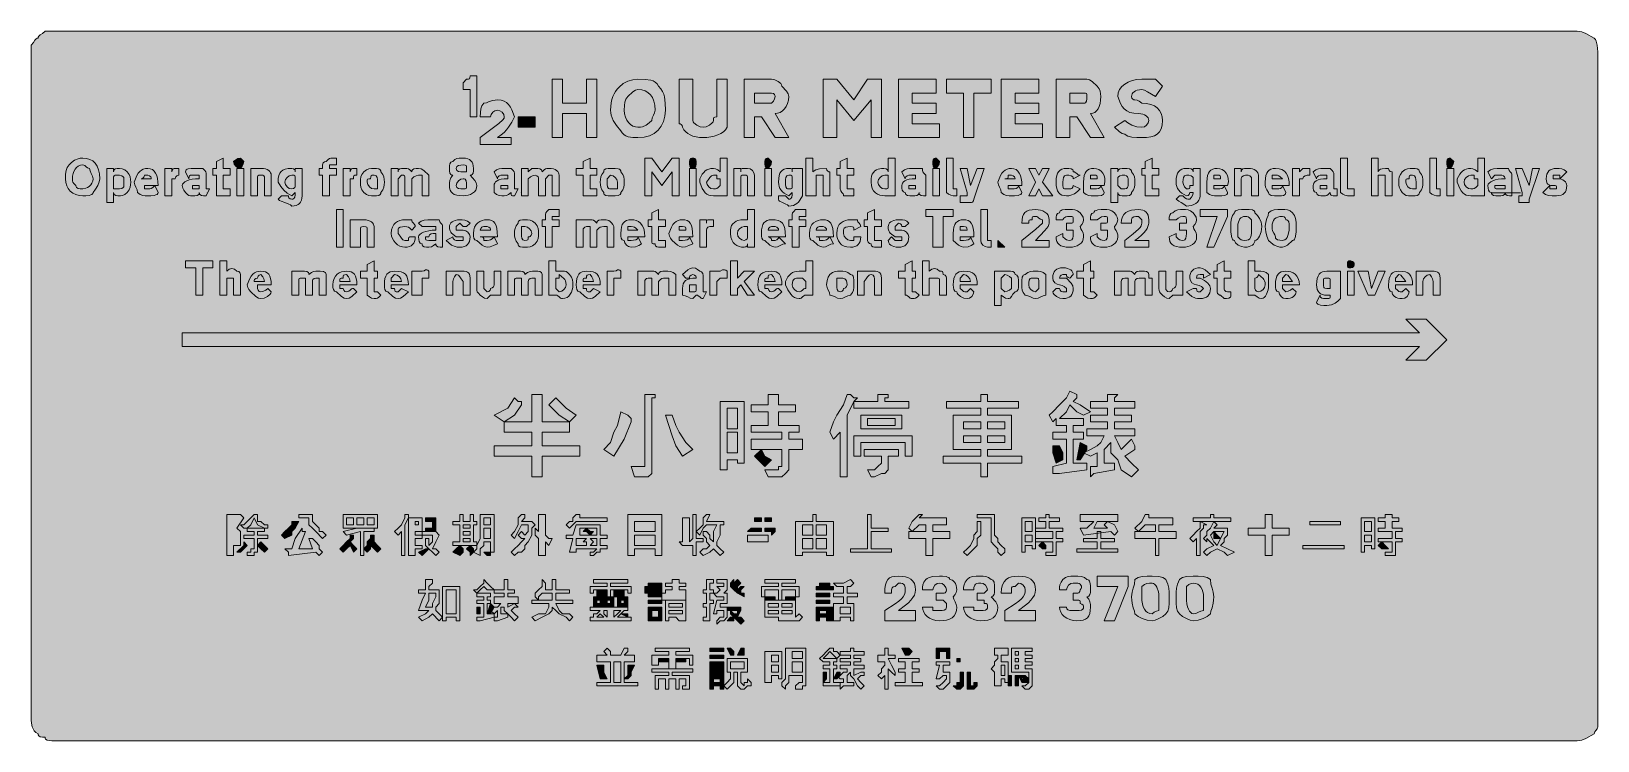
# Model space of a CAD drawing. Header units: metres. Extents: x 9 to 558, y 12 to 260.
import ezdxf

# ---------------------------------------------------------------- set-up
doc = ezdxf.new("R2010")
doc.units = ezdxf.units.M
for name, color, linetype, true_color in [('FILL_BLACK_000000', 7, 'Continuous', 0x000000), ('FILL_YELLOW_FFFF00', 7, 'Continuous', 0xffff00), ('STROKE_BLACK_000000', 7, 'Continuous', 0x000000)]:
    doc.layers.add(name, color=color, linetype=linetype, true_color=true_color)

msp = doc.modelspace()

# ---------------------------------------------------------------- hatches: boundary and pattern name
at = {"layer": 'FILL_BLACK_000000', "true_color": 0x000000}
h = msp.add_hatch(color=7, dxfattribs=at)
h.dxf.hatch_style = 1
h.paths.add_polyline_path([(162.81, 230.16), (162.81, 239.76), (160.41, 239.76), (160.41, 242.16), (161.61, 243.36), (162.3, 243.38), (162.66, 243.51), (162.79, 243.87), (162.81, 244.56), (165.21, 244.56), (165.21, 230.16), (162.81, 230.16)])
h = msp.add_hatch(color=7, dxfattribs=at)
h.dxf.hatch_style = 1
h.paths.add_polyline_path([(200.01, 234.96), (203.61, 234.96), (203.61, 243.36), (207.21, 243.36), (207.21, 222.96), (203.61, 222.96), (203.61, 231.36), (200.01, 231.36), (195.21, 231.36), (195.21, 222.96), (191.61, 222.96), (191.61, 243.36), (195.21, 243.36), (195.21, 234.96), (200.01, 234.96)])
h = msp.add_hatch(color=7, dxfattribs=at)
h.dxf.hatch_style = 1
h.paths.add_polyline_path([(226.11, 243.06), (226.95, 242.77), (227.68, 242.35), (228.3, 241.75), (228.81, 240.96), (229.6, 240.06), (230.2, 239.14), (230.62, 238.2), (230.91, 237.21), (231.17, 235.05), (231.21, 232.56), (231.04, 230.42), (230.55, 228.53), (229.75, 226.89), (228.66, 225.51), (227.28, 224.42), (225.64, 223.62), (223.75, 223.13), (221.61, 222.96), (219.83, 223), (218.16, 223.26), (217.4, 223.55), (216.72, 223.97), (216.11, 224.57), (215.61, 225.36), (214.03, 227.16), (212.91, 228.96), (212.52, 229.86), (212.23, 230.76), (212.07, 231.66), (212.01, 232.56), (212.07, 233.87), (212.23, 235.09), (212.48, 236.23), (212.83, 237.28), (213.27, 238.26), (213.78, 239.14), (214.36, 239.94), (215.01, 240.66), (216.46, 241.84), (218.08, 242.68), (219.82, 243.19), (221.61, 243.36), (224.08, 243.32), (226.11, 243.06)])
h.paths.add_polyline_path([(227.18, 235.71), (226.66, 236.95), (225.96, 237.96), (225.09, 238.75), (224.07, 239.31), (222.9, 239.65), (221.61, 239.76), (220.71, 239.55), (219.81, 239.01), (218.01, 237.36), (217.32, 236.44), (216.96, 235.41), (216.83, 234.15), (216.81, 232.56), (216.92, 231.27), (217.22, 230.1), (217.7, 229.08), (218.31, 228.21), (219.04, 227.51), (219.85, 226.99), (220.71, 226.67), (221.61, 226.56), (222.46, 226.61), (223.2, 226.77), (224.46, 227.31), (225.49, 228.08), (226.41, 228.96), (226.6, 229.86), (227.01, 230.76), (227.42, 231.66), (227.61, 232.56), (227.5, 234.25), (227.18, 235.71)], flags=16)
h = msp.add_hatch(color=7, dxfattribs=at)
h.dxf.hatch_style = 1
h.paths.add_polyline_path([(252.81, 231.36), (252.81, 230.16), (252.81, 227.76), (252.81, 226.56), (252.25, 225.72), (251.5, 224.98), (250.57, 224.37), (249.51, 223.86), (248.33, 223.47), (247.07, 223.18), (245.76, 223.02), (244.41, 222.96), (243.12, 223.02), (241.93, 223.18), (240.87, 223.47), (239.91, 223.86), (239.07, 224.37), (238.33, 224.98), (237.72, 225.72), (237.21, 226.56), (237.06, 227.16), (236.7, 227.57), (236.41, 227.71), (236.01, 227.76), (236.01, 230.16), (236.01, 243.36), (240.81, 243.36), (240.81, 231.36), (240.81, 230.16), (240.81, 228.96), (240.92, 228.51), (241.2, 228.08), (242.16, 227.31), (243.34, 226.77), (244.41, 226.56), (245.48, 226.77), (246.66, 227.31), (247.62, 228.08), (247.9, 228.51), (248.01, 228.96), (248.03, 229.65), (248.16, 230.01), (248.52, 230.14), (249.21, 230.16), (249.21, 231.36), (249.21, 243.36), (252.81, 243.36), (252.81, 231.36)])
h = msp.add_hatch(color=7, dxfattribs=at)
h.dxf.hatch_style = 1
h.paths.add_polyline_path([(258.81, 222.96), (258.81, 243.36), (268.41, 243.36), (269.48, 243.15), (270.66, 242.61), (271.62, 241.84), (271.9, 241.41), (272.01, 240.96), (273.66, 239.16), (274.2, 238.26), (274.41, 237.36), (274.3, 236.07), (274, 234.9), (273.52, 233.88), (272.91, 233.01), (272.18, 232.31), (271.37, 231.79), (270.51, 231.47), (269.61, 231.36), (274.41, 222.96), (269.61, 222.96), (264.81, 230.16), (262.41, 230.16), (262.41, 222.96), (258.81, 222.96)])
h.paths.add_polyline_path([(268.41, 234.96), (269.01, 235.71), (269.42, 236.48), (269.61, 237.36), (269.56, 237.76), (269.42, 238.05), (269.01, 238.41), (268.41, 238.56), (267.21, 238.56), (262.41, 238.56), (262.41, 234.96), (267.21, 234.96), (268.41, 234.96)], flags=16)
h = msp.add_hatch(color=7, dxfattribs=at)
h.dxf.hatch_style = 1
h.paths.add_polyline_path([(291.21, 236.16), (291.21, 222.96), (286.41, 222.96), (286.41, 243.36), (291.21, 243.36), (297.21, 236.16), (302.01, 243.36), (306.81, 243.36), (306.81, 222.96), (303.21, 222.96), (303.21, 236.16), (297.21, 228.96), (291.21, 236.16)])
h = msp.add_hatch(color=7, dxfattribs=at)
h.dxf.hatch_style = 1
h.paths.add_polyline_path([(317.61, 227.76), (327.21, 227.76), (327.21, 222.96), (312.81, 222.96), (312.81, 243.36), (326.01, 243.36), (326.01, 238.56), (317.61, 238.56), (317.61, 234.96), (326.01, 234.96), (326.01, 231.36), (317.61, 231.36), (317.61, 227.76)])
h = msp.add_hatch(color=7, dxfattribs=at)
h.dxf.hatch_style = 1
h.paths.add_polyline_path([(339.21, 222.96), (335.61, 222.96), (335.61, 238.56), (329.61, 238.56), (329.61, 243.36), (345.21, 243.36), (345.21, 238.56), (339.21, 238.56), (339.21, 222.96)])
h = msp.add_hatch(color=7, dxfattribs=at)
h.dxf.hatch_style = 1
h.paths.add_polyline_path([(353.61, 227.76), (363.21, 227.76), (363.21, 222.96), (348.81, 222.96), (348.81, 243.36), (362.01, 243.36), (362.01, 238.56), (353.61, 238.56), (353.61, 234.96), (362.01, 234.96), (362.01, 231.36), (353.61, 231.36), (353.61, 227.76)])
h = msp.add_hatch(color=7, dxfattribs=at)
h.dxf.hatch_style = 1
h.paths.add_polyline_path([(368.01, 222.96), (368.01, 243.36), (378.81, 243.36), (379.71, 243.15), (380.61, 242.61), (382.41, 240.96), (383.1, 240.06), (383.46, 239.16), (383.59, 238.26), (383.61, 237.36), (383.55, 236.07), (383.38, 234.9), (383.1, 233.88), (382.71, 233.01), (382.2, 232.31), (381.58, 231.79), (380.85, 231.47), (380.01, 231.36), (384.81, 222.96), (380.01, 222.96), (375.21, 230.16), (372.81, 230.16), (372.81, 222.96), (368.01, 222.96)])
h.paths.add_polyline_path([(378.01, 235.01), (378.3, 235.17), (378.66, 235.71), (378.79, 236.48), (378.81, 237.36), (378.79, 238.05), (378.66, 238.41), (378.3, 238.54), (377.61, 238.56), (372.81, 238.56), (372.81, 234.96), (377.61, 234.96), (378.01, 235.01)], flags=16)
h = msp.add_hatch(color=7, dxfattribs=at)
h.dxf.hatch_style = 1
h.paths.add_polyline_path([(394.56, 236.76), (394.92, 236.35), (395.21, 236.21), (395.61, 236.16), (396.36, 236.01), (397.13, 235.65), (398.01, 234.96), (399.7, 234.85), (401.16, 234.53), (402.4, 234.01), (403.41, 233.31), (404.2, 232.44), (404.76, 231.42), (405.1, 230.25), (405.21, 228.96), (405.1, 227.32), (404.76, 226), (404.2, 224.95), (403.41, 224.16), (402.4, 223.59), (401.16, 223.22), (399.7, 223.02), (398.01, 222.96), (396.23, 222.98), (394.56, 223.11), (393.12, 223.47), (392.51, 223.76), (392.01, 224.16), (391.11, 224.37), (390.21, 224.91), (388.41, 226.56), (392.01, 228.96), (393.12, 228.08), (394.56, 227.31), (396.23, 226.77), (398.01, 226.56), (398.89, 226.77), (399.66, 227.31), (400.2, 228.08), (400.41, 228.96), (400.35, 229.41), (400.18, 229.84), (399.9, 230.25), (399.51, 230.61), (399, 230.92), (398.38, 231.15), (397.65, 231.31), (396.81, 231.36), (395.17, 231.47), (393.83, 231.79), (392.74, 232.31), (391.86, 233.01), (391.15, 233.88), (390.57, 234.9), (389.61, 237.36), (389.77, 238.65), (390.25, 239.82), (391, 240.84), (392.01, 241.71), (393.24, 242.41), (394.67, 242.93), (396.27, 243.25), (398.01, 243.36), (402.81, 243.36), (405.21, 240.96), (402.81, 237.36), (399.96, 239.01), (398.93, 239.55), (398.01, 239.76), (397.17, 239.71), (396.43, 239.55), (395.82, 239.32), (395.31, 239.01), (394.92, 238.65), (394.63, 238.24), (394.47, 237.81), (394.41, 237.36), (394.56, 236.76)])
h = msp.add_hatch(color=7, dxfattribs=at)
h.dxf.hatch_style = 1
h.paths.add_polyline_path([(177.21, 222.96), (177.21, 220.56), (166.41, 220.56), (166.41, 222.96), (172.86, 227.91), (174.34, 229.2), (174.7, 229.7), (174.81, 230.16), (174.6, 231.04), (174.06, 231.81), (173.29, 232.35), (172.41, 232.56), (171.53, 232.35), (170.76, 231.81), (170.22, 231.04), (170.01, 230.16), (166.41, 230.16), (166.43, 231.75), (166.56, 233.01), (166.92, 234.04), (167.61, 234.96), (168.53, 235.15), (169.56, 235.56), (170.82, 235.97), (172.41, 236.16), (173.65, 236.05), (174.7, 235.73), (175.57, 235.21), (176.31, 234.51), (176.93, 233.64), (177.47, 232.62), (178.41, 230.16), (177.47, 228.36), (176.31, 226.56), (175.57, 225.66), (174.7, 224.76), (173.65, 223.86), (172.41, 222.96), (177.21, 222.96)])
h = msp.add_hatch(color=7, dxfattribs=at)
h.dxf.hatch_style = 1
h.paths.add_polyline_path([(185.61, 226.56), (179.61, 226.56), (179.61, 230.16), (185.61, 230.16), (185.61, 226.56)])
h = msp.add_hatch(color=7, dxfattribs=at)
h.dxf.hatch_style = 1
h.paths.add_polyline_path([(29.67, 215.31), (30.69, 214.75), (31.56, 213.96), (32.26, 212.95), (32.78, 211.71), (33.1, 210.25), (33.21, 208.56), (33, 207.47), (32.46, 206.16), (31.69, 204.85), (30.81, 203.76), (30.7, 203.36), (30.42, 203.07), (29.99, 202.85), (29.46, 202.71), (28.28, 202.58), (27.21, 202.56), (25.92, 202.67), (24.75, 202.99), (23.73, 203.51), (22.86, 204.21), (22.16, 205.08), (21.64, 206.1), (21.32, 207.27), (21.21, 208.56), (21.23, 210.15), (21.36, 211.41), (21.72, 212.44), (22.41, 213.36), (23.33, 214.24), (24.36, 215.01), (25.62, 215.55), (26.36, 215.71), (27.21, 215.76), (28.5, 215.65), (29.67, 215.31)])
h.paths.add_polyline_path([(30.21, 210.36), (29.8, 211.26), (29.61, 212.16), (29.21, 212.21), (28.9, 212.35), (28.41, 212.76), (27.92, 213.17), (27.61, 213.31), (27.21, 213.36), (26.37, 213.25), (25.63, 212.95), (25.02, 212.47), (24.51, 211.86), (24.12, 211.13), (23.83, 210.32), (23.67, 209.46), (23.61, 208.56), (23.63, 207.85), (23.76, 207.36), (24.12, 206.87), (24.81, 206.16), (24.86, 205.76), (25.02, 205.47), (25.56, 205.11), (26.33, 204.98), (27.21, 204.96), (28.28, 205.18), (28.88, 205.47), (29.46, 205.86), (29.99, 206.37), (30.42, 206.98), (30.7, 207.72), (30.81, 208.56), (30.62, 209.46), (30.21, 210.36)], flags=16)
h = msp.add_hatch(color=7, dxfattribs=at)
h.dxf.hatch_style = 1
h.paths.add_polyline_path([(78.81, 212.16), (78.81, 209.76), (76.41, 209.76), (76.41, 206.16), (76.41, 204.96), (77.61, 204.96), (78.81, 204.96), (78.81, 202.56), (76.41, 202.56), (74.01, 202.56), (74.01, 204.96), (74.01, 209.76), (72.81, 209.76), (72.81, 212.16), (74.01, 212.16), (74.01, 214.56), (76.41, 215.76), (76.41, 212.16), (78.81, 212.16)])
h = msp.add_hatch(color=7, dxfattribs=at)
h.dxf.hatch_style = 1
h.paths.add_polyline_path([(83.42, 213.68), (83.01, 212.91), (82.41, 212.16), (81.53, 212.37), (80.76, 212.91), (80.22, 213.68), (80.01, 214.56), (80.76, 215.16), (81.53, 215.57), (82.41, 215.76), (83.61, 214.56), (83.42, 213.68)])
h = msp.add_hatch(color=7, dxfattribs=at)
h.dxf.hatch_style = 1
h.paths.add_polyline_path([(111.21, 202.56), (111.21, 209.76), (110.01, 209.76), (110.01, 212.16), (111.21, 212.16), (111.21, 213.36), (111.26, 213.76), (111.4, 214.05), (111.81, 214.41), (112.41, 214.56), (113.12, 215.25), (113.61, 215.61), (114.1, 215.74), (114.81, 215.76), (116.01, 215.76), (116.01, 213.36), (114.81, 213.36), (113.61, 213.36), (113.61, 212.16), (116.01, 212.16), (116.01, 209.76), (113.61, 209.76), (113.61, 202.56), (111.21, 202.56)])
h = msp.add_hatch(color=7, dxfattribs=at)
h.dxf.hatch_style = 1
h.paths.add_polyline_path([(157.31, 203.07), (156.66, 203.46), (156.18, 203.97), (155.85, 204.58), (155.67, 205.32), (155.61, 206.16), (155.63, 207.06), (155.76, 207.96), (156.12, 208.86), (156.81, 209.76), (156.41, 209.81), (156.12, 209.97), (155.76, 210.51), (155.63, 211.28), (155.61, 212.16), (155.63, 213.04), (155.76, 213.81), (156.12, 214.35), (156.41, 214.51), (156.81, 214.56), (157.54, 215.25), (158.16, 215.61), (159, 215.74), (160.41, 215.76), (161.25, 215.7), (161.98, 215.53), (162.6, 215.25), (163.11, 214.86), (163.5, 214.35), (163.78, 213.73), (163.95, 213), (164.01, 212.16), (163.99, 211.28), (163.86, 210.51), (163.5, 209.97), (163.21, 209.81), (162.81, 209.76), (164.46, 207.96), (165, 207.06), (165.21, 206.16), (165.1, 205.32), (164.8, 204.58), (164.32, 203.97), (163.71, 203.46), (162.98, 203.07), (162.17, 202.78), (161.31, 202.62), (160.41, 202.56), (159.17, 202.62), (158.14, 202.78), (157.31, 203.07)])
h.paths.add_polyline_path([(158.22, 207.04), (158.01, 206.16), (158.06, 205.76), (158.22, 205.47), (158.76, 205.11), (159.53, 204.98), (160.41, 204.96), (161.1, 204.98), (161.46, 205.11), (161.59, 205.47), (161.61, 206.16), (161.59, 207.04), (161.46, 207.81), (161.1, 208.35), (160.81, 208.51), (160.41, 208.56), (159.53, 208.35), (158.76, 207.81), (158.22, 207.04)], flags=16)
h.paths.add_polyline_path([(161.46, 213.21), (161.1, 213.34), (160.41, 213.36), (159.53, 213.34), (158.76, 213.21), (158.22, 212.85), (158.06, 212.56), (158.01, 212.16), (158.06, 211.76), (158.22, 211.47), (158.76, 211.11), (159.53, 210.98), (160.41, 210.96), (161.61, 210.96), (161.61, 212.16), (161.59, 212.85), (161.46, 213.21)], flags=16)
h = msp.add_hatch(color=7, dxfattribs=at)
h.dxf.hatch_style = 1
h.paths.add_polyline_path([(207.21, 212.16), (207.21, 209.76), (204.81, 209.76), (204.81, 206.16), (204.81, 204.96), (206.01, 204.96), (207.21, 204.96), (207.21, 202.56), (204.81, 202.56), (202.41, 202.56), (202.41, 204.96), (202.41, 209.76), (200.01, 209.76), (200.01, 212.16), (202.41, 212.16), (202.41, 214.56), (204.81, 215.76), (204.81, 212.16), (207.21, 212.16)])
h = msp.add_hatch(color=7, dxfattribs=at)
h.dxf.hatch_style = 1
h.paths.add_polyline_path([(226.41, 210.96), (226.41, 202.56), (224.01, 202.56), (224.01, 215.76), (226.41, 215.76), (230.01, 210.96), (233.61, 215.76), (236.01, 215.76), (236.01, 202.56), (233.61, 202.56), (233.61, 210.96), (230.01, 206.16), (226.41, 210.96)])
h = msp.add_hatch(color=7, dxfattribs=at)
h.dxf.hatch_style = 1
h.paths.add_polyline_path([(241.99, 213.68), (241.86, 212.91), (241.5, 212.37), (241.21, 212.21), (240.81, 212.16), (240.41, 212.21), (240.12, 212.37), (239.76, 212.91), (239.63, 213.68), (239.61, 214.56), (239.76, 215.16), (240.12, 215.57), (240.41, 215.71), (240.81, 215.76), (241.21, 215.71), (241.5, 215.57), (241.86, 215.16), (242.01, 214.56), (241.99, 213.68)])
h = msp.add_hatch(color=7, dxfattribs=at)
h.dxf.hatch_style = 1
h.paths.add_polyline_path([(252.81, 215.76), (252.81, 202.56), (250.41, 202.56), (248.01, 202.56), (247.16, 202.62), (246.42, 202.8), (245.75, 203.13), (245.16, 203.61), (244.62, 204.26), (244.13, 205.09), (243.21, 207.36), (243.21, 208.56), (244.13, 210.13), (244.62, 210.75), (245.16, 211.26), (245.75, 211.65), (246.42, 211.93), (247.16, 212.1), (248.01, 212.16), (248.76, 212.01), (249.53, 211.65), (250.41, 210.96), (250.41, 215.76), (252.81, 215.76)])
h.paths.add_polyline_path([(249.21, 208.56), (249.21, 209.76), (248.01, 209.76), (247.61, 209.71), (247.3, 209.55), (246.81, 209.01), (246.32, 208.24), (245.61, 207.36), (245.82, 206.48), (246.36, 205.71), (247.13, 205.17), (248.01, 204.96), (248.72, 204.98), (249.21, 205.11), (249.7, 205.47), (250.41, 206.16), (250.41, 208.56), (249.21, 208.56)], flags=16)
h = msp.add_hatch(color=7, dxfattribs=at)
h.dxf.hatch_style = 1
h.paths.add_polyline_path([(268.22, 213.68), (267.81, 212.91), (267.21, 212.16), (266.81, 212.21), (266.52, 212.37), (266.16, 212.91), (266.03, 213.68), (266.01, 214.56), (266.16, 215.16), (266.52, 215.57), (266.81, 215.71), (267.21, 215.76), (268.41, 214.56), (268.22, 213.68)])
h = msp.add_hatch(color=7, dxfattribs=at)
h.dxf.hatch_style = 1
h.paths.add_polyline_path([(283.31, 211.36), (283.9, 211.65), (285.21, 212.01), (287.61, 212.16), (287.76, 211.56), (288.12, 211.15), (288.41, 211.01), (288.81, 210.96), (288.81, 208.56), (288.81, 202.56), (286.41, 202.56), (286.41, 208.56), (286.41, 209.76), (285.21, 209.76), (284.01, 209.76), (284.01, 208.56), (284.01, 202.56), (280.41, 202.56), (280.41, 215.76), (282.81, 215.76), (282.81, 210.96), (283.31, 211.36)])
h = msp.add_hatch(color=7, dxfattribs=at)
h.dxf.hatch_style = 1
h.paths.add_polyline_path([(297.21, 212.16), (297.21, 209.76), (294.81, 209.76), (294.81, 206.16), (294.81, 204.96), (296.01, 204.96), (297.21, 204.96), (297.21, 202.56), (294.81, 202.56), (293.61, 202.56), (293.56, 202.96), (293.42, 203.27), (293.01, 203.76), (292.6, 204.25), (292.46, 204.56), (292.41, 204.96), (292.41, 209.76), (291.21, 209.76), (291.21, 212.16), (292.41, 212.16), (292.41, 214.56), (294.81, 215.76), (294.81, 212.16), (297.21, 212.16)])
h = msp.add_hatch(color=7, dxfattribs=at)
h.dxf.hatch_style = 1
h.paths.add_polyline_path([(311.61, 215.76), (311.61, 202.56), (309.21, 202.56), (308.01, 202.56), (307.11, 202.62), (306.25, 202.8), (305.44, 203.13), (304.71, 203.61), (304.1, 204.26), (303.62, 205.09), (303.32, 206.12), (303.21, 207.36), (303.21, 208.56), (303.32, 209.4), (303.6, 210.13), (304.03, 210.75), (304.56, 211.26), (305.14, 211.65), (305.74, 211.93), (306.81, 212.16), (307.69, 212.14), (308.46, 212.01), (309, 211.65), (309.16, 211.36), (309.21, 210.96), (309.21, 215.76), (311.61, 215.76)])
h.paths.add_polyline_path([(309.21, 209.76), (308.01, 209.76), (307.13, 209.55), (306.36, 209.01), (305.82, 208.24), (305.61, 207.36), (305.82, 206.48), (306.36, 205.71), (307.13, 205.17), (308.01, 204.96), (308.7, 204.98), (309.06, 205.11), (309.19, 205.47), (309.21, 206.16), (309.21, 208.56), (309.21, 209.76)], flags=16)
h = msp.add_hatch(color=7, dxfattribs=at)
h.dxf.hatch_style = 1
h.paths.add_polyline_path([(327.02, 213.68), (326.61, 212.91), (326.01, 212.16), (325.61, 212.21), (325.32, 212.37), (324.96, 212.91), (324.83, 213.68), (324.81, 214.56), (324.96, 215.16), (325.32, 215.57), (325.61, 215.71), (326.01, 215.76), (327.21, 214.56), (327.02, 213.68)])
h = msp.add_hatch(color=7, dxfattribs=at)
h.dxf.hatch_style = 1
h.paths.add_polyline_path([(332.01, 204.96), (333.21, 204.96), (333.21, 202.56), (332.01, 202.56), (331.13, 202.75), (330.36, 203.16), (329.61, 203.76), (329.61, 204.96), (329.61, 215.76), (332.01, 215.76), (332.01, 204.96)])
h = msp.add_hatch(color=7, dxfattribs=at)
h.dxf.hatch_style = 1
h.paths.add_polyline_path([(404.01, 212.16), (404.01, 209.76), (401.61, 209.76), (401.61, 206.16), (401.61, 204.96), (402.81, 204.96), (404.01, 204.96), (404.01, 202.56), (401.61, 202.56), (399.21, 202.56), (399.21, 204.96), (399.21, 209.76), (398.01, 209.76), (398.01, 212.16), (399.21, 212.16), (399.21, 214.56), (401.61, 215.76), (401.61, 212.16), (404.01, 212.16)])
h = msp.add_hatch(color=7, dxfattribs=at)
h.dxf.hatch_style = 1
h.paths.add_polyline_path([(470.01, 204.96), (472.41, 204.96), (472.41, 202.56), (471.21, 202.56), (470.01, 202.56), (469.13, 202.75), (468.36, 203.16), (467.61, 203.76), (467.61, 204.96), (467.61, 215.76), (470.01, 215.76), (470.01, 204.96)])
h = msp.add_hatch(color=7, dxfattribs=at)
h.dxf.hatch_style = 1
h.paths.add_polyline_path([(480.92, 211.36), (481.2, 211.65), (481.63, 211.87), (482.16, 212.01), (483.34, 212.14), (484.41, 212.16), (484.46, 211.76), (484.6, 211.47), (485.01, 211.11), (485.61, 210.96), (485.61, 208.56), (485.61, 202.56), (483.21, 202.56), (483.21, 208.56), (483.21, 209.76), (482.01, 209.76), (480.81, 209.76), (480.81, 208.56), (480.81, 202.56), (478.41, 202.56), (478.41, 215.76), (480.81, 215.76), (480.81, 210.96), (480.92, 211.36)])
h = msp.add_hatch(color=7, dxfattribs=at)
h.dxf.hatch_style = 1
h.paths.add_polyline_path([(501.21, 204.96), (502.41, 204.96), (502.41, 202.56), (501.21, 202.56), (500.33, 202.75), (499.56, 203.16), (498.81, 203.76), (498.81, 204.96), (498.81, 215.76), (501.21, 215.76), (501.21, 204.96)])
h = msp.add_hatch(color=7, dxfattribs=at)
h.dxf.hatch_style = 1
h.paths.add_polyline_path([(507.02, 213.68), (506.61, 212.91), (506.01, 212.16), (505.61, 212.21), (505.32, 212.37), (504.96, 212.91), (504.83, 213.68), (504.81, 214.56), (504.96, 215.16), (505.32, 215.57), (505.61, 215.71), (506.01, 215.76), (507.21, 214.56), (507.02, 213.68)])
h = msp.add_hatch(color=7, dxfattribs=at)
h.dxf.hatch_style = 1
h.paths.add_polyline_path([(518.01, 215.76), (518.01, 202.56), (515.61, 202.56), (513.21, 202.56), (512.36, 202.62), (511.62, 202.8), (510.95, 203.13), (510.36, 203.61), (509.82, 204.26), (509.33, 205.09), (508.41, 207.36), (508.41, 208.56), (509.33, 210.13), (509.82, 210.75), (510.36, 211.26), (510.95, 211.65), (511.62, 211.93), (512.36, 212.1), (513.21, 212.16), (513.96, 212.01), (514.73, 211.65), (515.61, 210.96), (515.61, 215.76), (518.01, 215.76)])
h.paths.add_polyline_path([(514.41, 208.56), (514.41, 209.76), (513.21, 209.76), (512.33, 209.55), (511.56, 209.01), (511.02, 208.24), (510.81, 207.36), (511.02, 206.48), (511.56, 205.71), (512.33, 205.17), (513.21, 204.96), (513.92, 204.98), (514.41, 205.11), (514.9, 205.47), (515.61, 206.16), (515.61, 208.56), (514.41, 208.56)], flags=16)
h = msp.add_hatch(color=7, dxfattribs=at)
h.dxf.hatch_style = 1
h.paths.add_polyline_path([(43.86, 205.56), (43.5, 204.66), (42.81, 203.76), (41.93, 203.07), (41.16, 202.71), (40.41, 202.56), (39.53, 202.58), (38.76, 202.71), (38.22, 203.07), (38.06, 203.36), (38.01, 203.76), (38.01, 200.16), (35.61, 200.16), (35.61, 212.16), (38.01, 212.16), (38.01, 210.96), (38.06, 211.36), (38.2, 211.65), (38.61, 212.01), (39.21, 212.16), (40.11, 212.14), (41.01, 212.01), (41.91, 211.65), (42.81, 210.96), (43.5, 210.06), (43.86, 209.16), (43.99, 208.26), (44.01, 207.36), (43.99, 206.46), (43.86, 205.56)])
h.paths.add_polyline_path([(40.86, 205.11), (41.4, 205.47), (41.56, 205.76), (41.61, 206.16), (41.61, 208.56), (41.56, 208.96), (41.4, 209.25), (40.86, 209.61), (40.09, 209.74), (39.21, 209.76), (38.52, 209.74), (38.16, 209.61), (38.03, 209.25), (38.01, 208.56), (38.01, 206.16), (38.01, 204.96), (39.21, 204.96), (40.09, 204.98), (40.86, 205.11)], flags=16)
h = msp.add_hatch(color=7, dxfattribs=at)
h.dxf.hatch_style = 1
h.paths.add_polyline_path([(53.22, 203.07), (52.79, 202.85), (52.26, 202.71), (51.08, 202.58), (50.01, 202.56), (49.11, 202.58), (48.21, 202.71), (47.31, 203.07), (46.41, 203.76), (46.22, 204.66), (45.81, 205.56), (45.4, 206.46), (45.21, 207.36), (46.13, 209.63), (46.62, 210.46), (47.16, 211.11), (47.75, 211.59), (48.42, 211.92), (49.16, 212.1), (50.01, 212.16), (50.85, 212.05), (51.58, 211.73), (52.2, 211.21), (52.71, 210.51), (53.1, 209.64), (53.38, 208.62), (53.55, 207.45), (53.61, 206.16), (52.41, 206.16), (53.61, 203.76), (53.5, 203.36), (53.22, 203.07)])
h.paths.add_polyline_path([(48.81, 206.16), (48.81, 204.96), (50.01, 204.96), (50.72, 204.98), (51.21, 205.11), (51.7, 205.47), (52.41, 206.16), (48.81, 206.16)], flags=16)
h.paths.add_polyline_path([(51.16, 208.96), (51.02, 209.25), (50.61, 209.61), (50.01, 209.76), (48.81, 209.76), (48.76, 209.36), (48.62, 209.07), (48.21, 208.71), (47.61, 208.56), (51.21, 208.56), (51.16, 208.96)], flags=16)
h = msp.add_hatch(color=7, dxfattribs=at)
h.dxf.hatch_style = 1
h.paths.add_polyline_path([(56.01, 212.16), (58.41, 212.16), (58.41, 210.96), (58.56, 211.56), (58.92, 211.97), (59.21, 212.11), (59.61, 212.16), (60.81, 212.16), (60.81, 209.76), (60.21, 209.61), (59.8, 209.25), (59.66, 208.96), (59.61, 208.56), (58.41, 208.56), (58.41, 202.56), (56.01, 202.56), (56.01, 212.16)])
h = msp.add_hatch(color=7, dxfattribs=at)
h.dxf.hatch_style = 1
h.paths.add_polyline_path([(66.81, 209.76), (65.61, 209.76), (64.92, 209.74), (64.56, 209.61), (64.43, 209.25), (64.41, 208.56), (63.21, 210.96), (63.27, 211.36), (63.43, 211.65), (63.72, 211.87), (64.11, 212.01), (65.23, 212.14), (66.81, 212.16), (69.21, 212.16), (69.9, 211.45), (70.26, 210.96), (70.39, 210.47), (70.41, 209.76), (70.41, 204.96), (71.61, 204.96), (70.41, 202.56), (69.53, 202.58), (68.76, 202.71), (68.22, 203.07), (68.06, 203.36), (68.01, 203.76), (67.96, 203.36), (67.8, 203.07), (67.26, 202.71), (66.49, 202.58), (65.61, 202.56), (64.9, 202.58), (64.41, 202.71), (63.92, 203.07), (63.21, 203.76), (62.61, 204.51), (62.2, 205.28), (62.01, 206.16), (62.12, 206.61), (62.44, 207.04), (62.96, 207.45), (63.66, 207.81), (64.53, 208.12), (65.55, 208.35), (66.72, 208.51), (68.01, 208.56), (68.01, 209.76), (66.81, 209.76)])
h.paths.add_polyline_path([(66.81, 204.96), (68.01, 204.96), (68.01, 206.16), (65.61, 206.16), (65.61, 204.96), (66.81, 204.96)], flags=16)
h = msp.add_hatch(color=7, dxfattribs=at)
h.dxf.hatch_style = 1
h.paths.add_polyline_path([(81.21, 202.56), (81.21, 212.16), (83.61, 212.16), (83.61, 202.56), (81.21, 202.56)])
h = msp.add_hatch(color=7, dxfattribs=at)
h.dxf.hatch_style = 1
h.paths.add_polyline_path([(90.45, 212.11), (91.18, 211.95), (91.8, 211.72), (92.31, 211.41), (92.7, 211.05), (92.98, 210.64), (93.15, 210.21), (93.21, 209.76), (93.21, 208.56), (93.21, 202.56), (90.81, 202.56), (90.81, 208.56), (90.79, 209.25), (90.66, 209.61), (90.3, 209.74), (89.61, 209.76), (88.92, 209.74), (88.56, 209.61), (88.43, 209.25), (88.41, 208.56), (88.41, 202.56), (86.01, 202.56), (86.01, 212.16), (88.41, 212.16), (89.61, 212.16), (90.45, 212.11)])
h = msp.add_hatch(color=7, dxfattribs=at)
h.dxf.hatch_style = 1
h.paths.add_polyline_path([(103.78, 200.98), (103.5, 200.37), (103.11, 199.86), (102.6, 199.47), (101.98, 199.18), (101.25, 199.02), (100.41, 198.96), (99.91, 199.36), (99.32, 199.67), (98.01, 200.16), (96.7, 200.65), (96.11, 200.96), (95.61, 201.36), (96.81, 202.56), (99.21, 202.56), (99.26, 202.16), (99.4, 201.87), (99.81, 201.51), (100.41, 201.36), (100.81, 201.41), (101.1, 201.57), (101.46, 202.11), (101.59, 202.88), (101.61, 203.76), (100.41, 202.56), (98.82, 203.48), (97.56, 204.51), (96.53, 205.77), (95.61, 207.36), (95.67, 208.6), (95.85, 209.63), (96.18, 210.46), (96.66, 211.11), (97.31, 211.59), (98.14, 211.92), (99.17, 212.1), (100.41, 212.16), (101.01, 212.01), (101.42, 211.65), (101.56, 211.36), (101.61, 210.96), (101.61, 212.16), (104.01, 212.16), (104.01, 202.56), (103.95, 201.72), (103.78, 200.98)])
h.paths.add_polyline_path([(101.46, 209.61), (101.1, 209.74), (100.41, 209.76), (99.53, 209.55), (98.76, 209.01), (98.22, 208.24), (98.01, 207.36), (98.22, 206.48), (98.76, 205.71), (99.53, 205.17), (100.41, 204.96), (101.01, 205.11), (101.42, 205.47), (101.56, 205.76), (101.61, 206.16), (101.61, 208.56), (101.59, 209.25), (101.46, 209.61)], flags=16)
h = msp.add_hatch(color=7, dxfattribs=at)
h.dxf.hatch_style = 1
h.paths.add_polyline_path([(118.41, 212.16), (120.81, 212.16), (120.81, 210.96), (120.96, 211.56), (121.32, 211.97), (121.61, 212.11), (122.01, 212.16), (123.21, 212.16), (123.21, 209.76), (122.52, 209.74), (122.16, 209.61), (122.03, 209.25), (122.01, 208.56), (120.81, 208.56), (120.81, 202.56), (118.41, 202.56), (118.41, 212.16)])
h = msp.add_hatch(color=7, dxfattribs=at)
h.dxf.hatch_style = 1
h.paths.add_polyline_path([(132.66, 205.56), (132.3, 204.66), (131.61, 203.76), (131.56, 203.36), (131.4, 203.07), (130.86, 202.71), (130.09, 202.58), (129.21, 202.56), (128.31, 202.58), (127.41, 202.71), (126.51, 203.07), (125.61, 203.76), (124.92, 204.66), (124.56, 205.56), (124.43, 206.46), (124.41, 207.36), (124.43, 208.26), (124.56, 209.16), (124.92, 210.06), (125.61, 210.96), (126.51, 211.65), (127.41, 212.01), (128.31, 212.14), (129.21, 212.16), (130.09, 212.14), (130.86, 212.01), (131.4, 211.65), (131.56, 211.36), (131.61, 210.96), (132.3, 210.06), (132.66, 209.16), (132.79, 208.26), (132.81, 207.36), (132.79, 206.46), (132.66, 205.56)])
h.paths.add_polyline_path([(130.26, 209.01), (129.9, 209.55), (129.61, 209.71), (129.21, 209.76), (128.52, 209.74), (128.16, 209.61), (128.03, 209.25), (128.01, 208.56), (127.32, 208.54), (126.96, 208.41), (126.83, 208.05), (126.81, 207.36), (127.02, 206.48), (127.56, 205.71), (128.33, 205.17), (129.21, 204.96), (130.41, 204.96), (130.41, 207.36), (130.39, 208.24), (130.26, 209.01)], flags=16)
h = msp.add_hatch(color=7, dxfattribs=at)
h.dxf.hatch_style = 1
h.paths.add_polyline_path([(143.93, 209.57), (143.16, 209.16), (142.41, 208.56), (142.41, 202.56), (140.01, 202.56), (140.01, 208.56), (139.99, 209.25), (139.86, 209.61), (139.5, 209.74), (138.81, 209.76), (137.61, 208.56), (137.61, 202.56), (135.21, 202.56), (135.21, 212.16), (137.61, 212.16), (137.61, 210.96), (137.66, 211.36), (137.8, 211.65), (138.21, 212.01), (138.81, 212.16), (140.01, 212.16), (140.72, 212.14), (141.21, 212.01), (141.7, 211.65), (142.41, 210.96), (142.46, 211.36), (142.62, 211.65), (143.16, 212.01), (143.93, 212.14), (144.81, 212.16), (145.71, 211.95), (146.61, 211.41), (148.41, 209.76), (148.41, 202.56), (146.01, 202.56), (146.01, 208.56), (146.01, 209.76), (144.81, 209.76), (143.93, 209.57)])
h = msp.add_hatch(color=7, dxfattribs=at)
h.dxf.hatch_style = 1
h.paths.add_polyline_path([(174.81, 209.76), (173.61, 209.76), (173.01, 209.61), (172.6, 209.25), (172.46, 208.96), (172.41, 208.56), (171.21, 210.96), (172.11, 211.65), (173.01, 212.01), (173.91, 212.14), (174.81, 212.16), (177.21, 212.16), (177.9, 211.45), (178.26, 210.96), (178.39, 210.47), (178.41, 209.76), (178.41, 204.96), (179.61, 204.96), (178.41, 202.56), (177.72, 202.58), (177.36, 202.71), (177.23, 203.07), (177.21, 203.76), (176.33, 203.07), (175.56, 202.71), (174.81, 202.56), (173.91, 202.58), (173.01, 202.71), (172.11, 203.07), (171.21, 203.76), (171.21, 206.16), (171.27, 206.61), (171.45, 207.04), (171.78, 207.45), (172.26, 207.81), (172.91, 208.12), (173.74, 208.35), (174.77, 208.51), (176.01, 208.56), (176.01, 209.76), (174.81, 209.76)])
h.paths.add_polyline_path([(174.81, 204.96), (176.01, 204.96), (176.01, 206.16), (173.61, 206.16), (173.61, 204.96), (174.81, 204.96)], flags=16)
h = msp.add_hatch(color=7, dxfattribs=at)
h.dxf.hatch_style = 1
h.paths.add_polyline_path([(189.21, 208.56), (189.21, 202.56), (186.81, 202.56), (186.81, 208.56), (186.76, 208.96), (186.62, 209.25), (186.21, 209.61), (185.61, 209.76), (184.73, 209.57), (183.96, 209.16), (183.21, 208.56), (183.21, 202.56), (180.81, 202.56), (180.81, 212.16), (183.21, 212.16), (183.21, 210.96), (184.41, 212.16), (185.61, 212.16), (186.49, 212.14), (187.26, 212.01), (187.8, 211.65), (187.96, 211.36), (188.01, 210.96), (188.72, 211.65), (189.21, 212.01), (189.7, 212.14), (190.41, 212.16), (191.25, 212.11), (191.98, 211.95), (192.6, 211.72), (193.11, 211.41), (193.5, 211.05), (193.78, 210.64), (193.95, 210.21), (194.01, 209.76), (194.01, 202.56), (191.61, 202.56), (191.61, 208.56), (191.61, 209.76), (190.41, 209.76), (189.21, 208.56)])
h = msp.add_hatch(color=7, dxfattribs=at)
h.dxf.hatch_style = 1
h.paths.add_polyline_path([(216.66, 205.56), (216.3, 204.66), (215.61, 203.76), (215.55, 203.36), (215.38, 203.07), (215.1, 202.85), (214.71, 202.71), (213.58, 202.58), (212.01, 202.56), (211.13, 202.58), (210.36, 202.71), (209.82, 203.07), (209.66, 203.36), (209.61, 203.76), (208.92, 204.66), (208.56, 205.56), (208.43, 206.46), (208.41, 207.36), (208.43, 208.26), (208.56, 209.16), (208.92, 210.06), (209.61, 210.96), (209.66, 211.36), (209.82, 211.65), (210.36, 212.01), (211.13, 212.14), (212.01, 212.16), (213.58, 212.14), (214.71, 212.01), (215.1, 211.87), (215.38, 211.65), (215.55, 211.36), (215.61, 210.96), (216.3, 210.06), (216.66, 209.16), (216.79, 208.26), (216.81, 207.36), (216.79, 206.46), (216.66, 205.56)])
h.paths.add_polyline_path([(213.66, 209.01), (212.89, 209.55), (212.01, 209.76), (210.81, 208.56), (210.81, 207.36), (210.83, 206.48), (210.96, 205.71), (211.32, 205.17), (211.61, 205.01), (212.01, 204.96), (214.41, 204.96), (214.41, 207.36), (214.2, 208.24), (213.66, 209.01)], flags=16)
h = msp.add_hatch(color=7, dxfattribs=at)
h.dxf.hatch_style = 1
h.paths.add_polyline_path([(239.61, 202.56), (239.61, 212.16), (242.01, 212.16), (242.01, 202.56), (239.61, 202.56)])
h = msp.add_hatch(color=7, dxfattribs=at)
h.dxf.hatch_style = 1
h.paths.add_polyline_path([(260.01, 202.56), (260.01, 208.56), (259.99, 209.25), (259.86, 209.61), (259.5, 209.74), (258.81, 209.76), (258.12, 209.74), (257.76, 209.61), (257.63, 209.25), (257.61, 208.56), (257.61, 202.56), (255.21, 202.56), (255.21, 212.16), (257.61, 212.16), (257.61, 210.96), (257.63, 211.65), (257.76, 212.01), (258.12, 212.14), (258.81, 212.16), (260.01, 212.16), (260.89, 211.95), (261.66, 211.41), (262.2, 210.64), (262.41, 209.76), (262.41, 208.56), (262.41, 202.56), (260.01, 202.56)])
h = msp.add_hatch(color=7, dxfattribs=at)
h.dxf.hatch_style = 1
h.paths.add_polyline_path([(266.01, 202.56), (266.01, 212.16), (268.41, 212.16), (268.41, 202.56), (266.01, 202.56)])
h = msp.add_hatch(color=7, dxfattribs=at)
h.dxf.hatch_style = 1
h.paths.add_polyline_path([(277.8, 200.37), (277.26, 199.86), (276.67, 199.47), (276, 199.18), (275.26, 199.02), (274.41, 198.96), (273.91, 199.36), (273.34, 199.67), (272.16, 200.16), (271.2, 200.65), (270.92, 200.96), (270.81, 201.36), (270.81, 202.56), (273.21, 202.56), (274.41, 201.36), (274.81, 201.41), (275.1, 201.57), (275.46, 202.11), (275.59, 202.88), (275.61, 203.76), (274.41, 202.56), (272.83, 203.48), (272.22, 203.97), (271.71, 204.51), (271.32, 205.1), (271.03, 205.77), (270.87, 206.51), (270.81, 207.36), (270.87, 208.6), (271.03, 209.63), (271.32, 210.46), (271.71, 211.11), (272.22, 211.59), (272.83, 211.92), (273.57, 212.1), (274.41, 212.16), (275.1, 212.14), (275.46, 212.01), (275.59, 211.65), (275.61, 210.96), (275.61, 212.16), (279.21, 212.16), (279.21, 202.56), (278.29, 200.98), (277.8, 200.37)])
h.paths.add_polyline_path([(275.46, 209.61), (275.1, 209.74), (274.41, 209.76), (274.01, 209.71), (273.72, 209.55), (273.36, 209.01), (273.23, 208.24), (273.21, 207.36), (273.23, 206.48), (273.36, 205.71), (273.72, 205.17), (274.01, 205.01), (274.41, 204.96), (275.1, 204.98), (275.46, 205.11), (275.59, 205.47), (275.61, 206.16), (275.61, 208.56), (275.59, 209.25), (275.46, 209.61)], flags=16)
h = msp.add_hatch(color=7, dxfattribs=at)
h.dxf.hatch_style = 1
h.paths.add_polyline_path([(317.61, 209.76), (316.41, 209.76), (315.81, 209.61), (315.4, 209.25), (315.26, 208.96), (315.21, 208.56), (314.01, 210.96), (314.91, 211.65), (315.81, 212.01), (316.71, 212.14), (317.61, 212.16), (321.21, 212.16), (321.23, 211.45), (321.36, 210.96), (321.72, 210.47), (322.41, 209.76), (322.41, 204.96), (322.41, 202.56), (321.53, 202.58), (320.76, 202.71), (320.22, 203.07), (320.06, 203.36), (320.01, 203.76), (319.96, 203.36), (319.8, 203.07), (319.26, 202.71), (318.49, 202.58), (317.61, 202.56), (316.73, 202.58), (315.96, 202.71), (315.42, 203.07), (315.26, 203.36), (315.21, 203.76), (314.81, 203.81), (314.52, 203.97), (314.16, 204.51), (314.03, 205.28), (314.01, 206.16), (314.07, 206.61), (314.25, 207.04), (314.58, 207.45), (315.06, 207.81), (315.71, 208.12), (316.54, 208.35), (317.57, 208.51), (318.81, 208.56), (318.81, 209.76), (317.61, 209.76)])
h.paths.add_polyline_path([(317.61, 204.96), (318.81, 204.96), (318.81, 206.16), (317.61, 206.16), (316.41, 206.16), (316.41, 204.96), (317.61, 204.96)], flags=16)
h = msp.add_hatch(color=7, dxfattribs=at)
h.dxf.hatch_style = 1
h.paths.add_polyline_path([(324.81, 202.56), (324.81, 212.16), (327.21, 212.16), (327.21, 202.56), (324.81, 202.56)])
h = msp.add_hatch(color=7, dxfattribs=at)
h.dxf.hatch_style = 1
h.paths.add_polyline_path([(339.21, 201.36), (339.06, 200.76), (338.7, 200.35), (338.41, 200.21), (338.01, 200.16), (334.41, 200.16), (334.41, 202.56), (335.61, 202.56), (336.81, 202.56), (336.81, 203.76), (334.41, 212.16), (336.81, 212.16), (338.01, 206.16), (340.41, 212.16), (342.81, 212.16), (339.21, 201.36)])
h = msp.add_hatch(color=7, dxfattribs=at)
h.dxf.hatch_style = 1
h.paths.add_polyline_path([(355.62, 203.07), (355.19, 202.85), (354.66, 202.71), (353.48, 202.58), (352.41, 202.56), (351.51, 202.58), (350.61, 202.71), (349.71, 203.07), (348.81, 203.76), (348.62, 204.66), (348.21, 205.56), (347.8, 206.46), (347.61, 207.36), (348.53, 209.63), (349.02, 210.46), (349.56, 211.11), (350.15, 211.59), (350.82, 211.92), (351.56, 212.1), (352.41, 212.16), (353.25, 212.05), (353.98, 211.73), (354.6, 211.21), (355.11, 210.51), (355.5, 209.64), (355.78, 208.62), (355.95, 207.45), (356.01, 206.16), (354.81, 206.16), (356.01, 203.76), (355.9, 203.36), (355.62, 203.07)])
h.paths.add_polyline_path([(351.21, 206.16), (351.21, 204.96), (352.41, 204.96), (353.29, 204.98), (354.06, 205.11), (354.6, 205.47), (354.76, 205.76), (354.81, 206.16), (351.21, 206.16)], flags=16)
h.paths.add_polyline_path([(353.56, 208.96), (353.42, 209.25), (353.01, 209.61), (352.41, 209.76), (351.21, 209.76), (351.19, 209.07), (351.06, 208.71), (350.7, 208.58), (350.01, 208.56), (353.61, 208.56), (353.56, 208.96)], flags=16)
h = msp.add_hatch(color=7, dxfattribs=at)
h.dxf.hatch_style = 1
h.paths.add_polyline_path([(365.61, 212.16), (363.21, 207.36), (366.81, 202.56), (363.21, 202.56), (362.01, 204.96), (360.81, 202.56), (358.41, 202.56), (360.81, 207.36), (358.41, 212.16), (360.81, 212.16), (362.01, 209.76), (363.21, 212.16), (365.61, 212.16)])
h = msp.add_hatch(color=7, dxfattribs=at)
h.dxf.hatch_style = 1
h.paths.add_polyline_path([(372.49, 212.14), (373.26, 212.01), (373.8, 211.65), (373.96, 211.36), (374.01, 210.96), (374.41, 210.91), (374.72, 210.77), (375.21, 210.36), (375.7, 209.95), (376.01, 209.81), (376.41, 209.76), (374.01, 208.56), (373.96, 208.96), (373.8, 209.25), (373.26, 209.61), (372.49, 209.74), (371.61, 209.76), (371.21, 209.71), (370.92, 209.55), (370.56, 209.01), (370.43, 208.24), (370.41, 207.36), (370.41, 206.16), (370.43, 205.47), (370.56, 205.11), (370.92, 204.98), (371.61, 204.96), (372.81, 204.96), (373.21, 205.01), (373.5, 205.15), (373.86, 205.56), (374.01, 206.16), (376.41, 204.96), (375.49, 204.08), (374.46, 203.31), (373.2, 202.77), (372.46, 202.61), (371.61, 202.56), (370.77, 202.62), (370.03, 202.8), (369.42, 203.13), (368.91, 203.61), (368.52, 204.26), (368.23, 205.09), (368.07, 206.12), (368.01, 207.36), (368.07, 208.6), (368.23, 209.63), (368.52, 210.46), (368.91, 211.11), (369.42, 211.59), (370.03, 211.92), (370.77, 212.1), (371.61, 212.16), (372.49, 212.14)])
h = msp.add_hatch(color=7, dxfattribs=at)
h.dxf.hatch_style = 1
h.paths.add_polyline_path([(384.58, 203.07), (384.3, 202.85), (383.91, 202.71), (382.78, 202.58), (381.21, 202.56), (380.31, 202.58), (379.41, 202.71), (378.51, 203.07), (377.61, 203.76), (377.61, 207.36), (377.67, 208.6), (377.83, 209.63), (378.12, 210.46), (378.51, 211.11), (379.02, 211.59), (379.63, 211.92), (380.37, 212.1), (381.21, 212.16), (382.1, 212.05), (382.95, 211.73), (383.72, 211.21), (384.36, 210.51), (384.83, 209.64), (385.09, 208.62), (385.1, 207.45), (384.81, 206.16), (383.61, 206.16), (384.81, 203.76), (384.75, 203.36), (384.58, 203.07)])
h.paths.add_polyline_path([(380.01, 206.16), (380.01, 204.96), (381.21, 204.96), (382.09, 204.98), (382.86, 205.11), (383.4, 205.47), (383.56, 205.76), (383.61, 206.16), (380.01, 206.16)], flags=16)
h.paths.add_polyline_path([(382.39, 209.25), (382.26, 209.61), (381.9, 209.74), (381.21, 209.76), (380.01, 209.76), (380.01, 208.56), (382.41, 208.56), (382.39, 209.25)], flags=16)
h = msp.add_hatch(color=7, dxfattribs=at)
h.dxf.hatch_style = 1
h.paths.add_polyline_path([(395.46, 205.56), (395.1, 204.66), (394.41, 203.76), (394.36, 203.36), (394.2, 203.07), (393.66, 202.71), (392.89, 202.58), (392.01, 202.56), (391.13, 202.58), (390.36, 202.71), (389.82, 203.07), (389.66, 203.36), (389.61, 203.76), (389.61, 200.16), (387.21, 200.16), (387.21, 212.16), (389.61, 212.16), (389.61, 210.96), (389.66, 211.36), (389.82, 211.65), (390.36, 212.01), (391.13, 212.14), (392.01, 212.16), (392.89, 212.14), (393.66, 212.01), (394.2, 211.65), (394.36, 211.36), (394.41, 210.96), (395.1, 210.06), (395.46, 209.16), (395.59, 208.26), (395.61, 207.36), (395.59, 206.46), (395.46, 205.56)])
h.paths.add_polyline_path([(393.02, 205.47), (393.16, 205.76), (393.21, 206.16), (393.21, 208.56), (393.16, 208.96), (393.02, 209.25), (392.61, 209.61), (392.01, 209.76), (391.13, 209.74), (390.36, 209.61), (389.82, 209.25), (389.66, 208.96), (389.61, 208.56), (389.61, 206.16), (390.81, 204.96), (392.01, 204.96), (392.61, 205.11), (393.02, 205.47)], flags=16)
h = msp.add_hatch(color=7, dxfattribs=at)
h.dxf.hatch_style = 1
h.paths.add_polyline_path([(418, 200.98), (417.52, 200.37), (416.91, 199.86), (416.18, 199.47), (415.37, 199.18), (414.51, 199.02), (413.61, 198.96), (412.71, 199.67), (411.81, 200.16), (410.91, 200.65), (410.01, 201.36), (411.21, 202.56), (412.41, 202.56), (413.12, 201.87), (413.61, 201.51), (414.1, 201.38), (414.81, 201.36), (415.41, 202.11), (415.82, 202.88), (416.01, 203.76), (414.81, 203.76), (414.76, 203.36), (414.62, 203.07), (414.21, 202.71), (413.61, 202.56), (412.03, 203.48), (411.42, 203.97), (410.91, 204.51), (410.52, 205.1), (410.23, 205.77), (410.07, 206.51), (410.01, 207.36), (410.07, 208.6), (410.23, 209.63), (410.52, 210.46), (410.91, 211.11), (411.42, 211.59), (412.03, 211.92), (412.77, 212.1), (413.61, 212.16), (414.49, 212.14), (415.26, 212.01), (415.8, 211.65), (415.96, 211.36), (416.01, 210.96), (416.01, 212.16), (418.41, 212.16), (418.41, 202.56), (418.3, 201.72), (418, 200.98)])
h.paths.add_polyline_path([(415.8, 209.25), (415.26, 209.61), (414.49, 209.74), (413.61, 209.76), (413.21, 209.71), (412.92, 209.55), (412.56, 209.01), (412.43, 208.24), (412.41, 207.36), (412.6, 206.48), (413.01, 205.71), (413.61, 204.96), (414.3, 204.98), (414.66, 205.11), (414.79, 205.47), (414.81, 206.16), (416.01, 206.16), (416.01, 208.56), (415.96, 208.96), (415.8, 209.25)], flags=16)
h = msp.add_hatch(color=7, dxfattribs=at)
h.dxf.hatch_style = 1
h.paths.add_polyline_path([(427.78, 203.07), (427.5, 202.85), (427.11, 202.71), (425.98, 202.58), (424.41, 202.56), (423.51, 202.58), (422.61, 202.71), (421.71, 203.07), (420.81, 203.76), (420.81, 207.36), (420.87, 208.6), (421.03, 209.63), (421.32, 210.46), (421.71, 211.11), (422.22, 211.59), (422.83, 211.92), (423.57, 212.1), (424.41, 212.16), (425.3, 212.05), (426.15, 211.73), (426.92, 211.21), (427.56, 210.51), (428.03, 209.64), (428.29, 208.62), (428.3, 207.45), (428.01, 206.16), (426.81, 206.16), (428.01, 203.76), (427.95, 203.36), (427.78, 203.07)])
h.paths.add_polyline_path([(423.21, 206.16), (423.21, 204.96), (424.41, 204.96), (425.29, 204.98), (426.06, 205.11), (426.6, 205.47), (426.76, 205.76), (426.81, 206.16), (423.21, 206.16)], flags=16)
h.paths.add_polyline_path([(425.61, 208.56), (425.59, 209.25), (425.46, 209.61), (425.1, 209.74), (424.41, 209.76), (423.21, 209.76), (423.21, 208.56), (425.61, 208.56)], flags=16)
h = msp.add_hatch(color=7, dxfattribs=at)
h.dxf.hatch_style = 1
h.paths.add_polyline_path([(436.41, 202.56), (436.41, 208.56), (436.36, 208.96), (436.22, 209.25), (435.81, 209.61), (435.21, 209.76), (434.33, 209.74), (433.56, 209.61), (433.02, 209.25), (432.86, 208.96), (432.81, 208.56), (432.81, 202.56), (430.41, 202.56), (430.41, 212.16), (432.81, 212.16), (432.81, 210.96), (432.86, 211.36), (433, 211.65), (433.41, 212.01), (434.01, 212.16), (435.21, 212.16), (436.05, 212.11), (436.78, 211.95), (437.4, 211.72), (437.91, 211.41), (438.3, 211.05), (438.58, 210.64), (438.75, 210.21), (438.81, 209.76), (438.81, 208.56), (438.81, 202.56), (436.41, 202.56)])
h = msp.add_hatch(color=7, dxfattribs=at)
h.dxf.hatch_style = 1
h.paths.add_polyline_path([(448.2, 203.07), (447.66, 202.71), (446.89, 202.58), (446.01, 202.56), (444.43, 202.58), (443.31, 202.71), (442.92, 202.85), (442.63, 203.07), (442.47, 203.36), (442.41, 203.76), (441.72, 204.66), (441.36, 205.56), (441.23, 206.46), (441.21, 207.36), (441.27, 208.6), (441.43, 209.63), (441.72, 210.46), (442.11, 211.11), (442.62, 211.59), (443.23, 211.92), (443.97, 212.1), (444.81, 212.16), (446.05, 212.05), (447.08, 211.73), (447.91, 211.21), (448.56, 210.51), (449.04, 209.64), (449.37, 208.62), (449.55, 207.45), (449.61, 206.16), (447.21, 206.16), (448.41, 203.76), (448.36, 203.36), (448.2, 203.07)])
h.paths.add_polyline_path([(443.61, 206.16), (443.61, 204.96), (446.01, 204.96), (446.61, 205.11), (447.02, 205.47), (447.16, 205.76), (447.21, 206.16), (443.61, 206.16)], flags=16)
h.paths.add_polyline_path([(446.5, 209.25), (446.01, 209.61), (445.52, 209.74), (444.81, 209.76), (443.61, 209.76), (443.61, 208.56), (447.21, 208.56), (446.5, 209.25)], flags=16)
h = msp.add_hatch(color=7, dxfattribs=at)
h.dxf.hatch_style = 1
h.paths.add_polyline_path([(450.81, 212.16), (453.21, 212.16), (453.21, 210.96), (454.41, 212.16), (456.81, 212.16), (456.81, 209.76), (455.93, 209.74), (455.16, 209.61), (454.62, 209.25), (454.46, 208.96), (454.41, 208.56), (453.21, 208.56), (453.21, 202.56), (450.81, 202.56), (450.81, 212.16)])
h = msp.add_hatch(color=7, dxfattribs=at)
h.dxf.hatch_style = 1
h.paths.add_polyline_path([(461.61, 209.76), (460.41, 209.76), (459.81, 209.61), (459.4, 209.25), (459.26, 208.96), (459.21, 208.56), (458.01, 210.96), (458.91, 211.65), (459.81, 212.01), (460.71, 212.14), (461.61, 212.16), (464.01, 212.16), (464.7, 211.45), (465.06, 210.96), (465.19, 210.47), (465.21, 209.76), (465.21, 204.96), (466.41, 204.96), (466.41, 202.56), (465.02, 202.58), (464.31, 202.71), (464.14, 202.85), (464.05, 203.07), (464.01, 203.76), (463.3, 203.07), (462.81, 202.71), (462.32, 202.58), (461.61, 202.56), (460.73, 202.58), (459.96, 202.71), (459.42, 203.07), (459.26, 203.36), (459.21, 203.76), (458.81, 203.81), (458.52, 203.97), (458.16, 204.51), (458.03, 205.28), (458.01, 206.16), (458.07, 206.61), (458.25, 207.04), (458.58, 207.45), (459.06, 207.81), (459.71, 208.12), (460.54, 208.35), (461.57, 208.51), (462.81, 208.56), (462.81, 209.76), (461.61, 209.76)])
h.paths.add_polyline_path([(461.61, 204.96), (462.81, 204.96), (462.81, 206.16), (461.61, 206.16), (460.41, 206.16), (460.41, 204.96), (461.61, 204.96)], flags=16)
h = msp.add_hatch(color=7, dxfattribs=at)
h.dxf.hatch_style = 1
h.paths.add_polyline_path([(496.26, 205.56), (495.9, 204.66), (495.21, 203.76), (495.16, 203.36), (495, 203.07), (494.46, 202.71), (493.69, 202.58), (492.81, 202.56), (491.4, 202.58), (490.56, 202.71), (489.94, 203.07), (489.21, 203.76), (488.52, 204.66), (488.16, 205.56), (488.03, 206.46), (488.01, 207.36), (488.03, 208.26), (488.16, 209.16), (488.52, 210.06), (489.21, 210.96), (490.11, 211.65), (491.01, 212.01), (491.91, 212.14), (492.81, 212.16), (493.69, 212.14), (494.46, 212.01), (495, 211.65), (495.16, 211.36), (495.21, 210.96), (495.9, 210.06), (496.26, 209.16), (496.39, 208.26), (496.41, 207.36), (496.39, 206.46), (496.26, 205.56)])
h.paths.add_polyline_path([(493.86, 209.01), (493.5, 209.55), (493.21, 209.71), (492.81, 209.76), (492.12, 209.74), (491.76, 209.61), (491.63, 209.25), (491.61, 208.56), (490.92, 208.54), (490.56, 208.41), (490.43, 208.05), (490.41, 207.36), (490.62, 206.48), (491.16, 205.71), (491.93, 205.17), (492.81, 204.96), (494.01, 204.96), (494.01, 207.36), (493.99, 208.24), (493.86, 209.01)], flags=16)
h = msp.add_hatch(color=7, dxfattribs=at)
h.dxf.hatch_style = 1
h.paths.add_polyline_path([(504.81, 202.56), (504.81, 212.16), (507.21, 212.16), (507.21, 202.56), (504.81, 202.56)])
h = msp.add_hatch(color=7, dxfattribs=at)
h.dxf.hatch_style = 1
h.paths.add_polyline_path([(525.02, 209.25), (524.61, 209.61), (524.01, 209.76), (521.61, 209.76), (520.41, 208.56), (519.21, 210.96), (520.13, 211.65), (521.16, 212.01), (522.42, 212.14), (524.01, 212.16), (526.41, 212.16), (526.46, 211.76), (526.6, 211.45), (527.01, 210.96), (527.42, 210.47), (527.56, 210.16), (527.61, 209.76), (527.61, 204.96), (527.61, 202.56), (526.73, 202.58), (525.96, 202.71), (525.42, 203.07), (525.26, 203.36), (525.21, 203.76), (525.16, 203.36), (525, 203.07), (524.46, 202.71), (523.69, 202.58), (522.81, 202.56), (521.93, 202.58), (521.16, 202.71), (520.62, 203.07), (520.46, 203.36), (520.41, 203.76), (520.01, 203.81), (519.72, 203.97), (519.36, 204.51), (519.23, 205.28), (519.21, 206.16), (519.32, 206.61), (519.64, 207.04), (520.16, 207.45), (520.86, 207.81), (521.73, 208.12), (522.75, 208.35), (523.92, 208.51), (525.21, 208.56), (525.16, 208.96), (525.02, 209.25)])
h.paths.add_polyline_path([(521.76, 205.11), (522.12, 204.98), (522.81, 204.96), (524.01, 204.96), (525.21, 204.96), (525.21, 206.16), (522.81, 206.16), (521.61, 206.16), (521.63, 205.47), (521.76, 205.11)], flags=16)
h = msp.add_hatch(color=7, dxfattribs=at)
h.dxf.hatch_style = 1
h.paths.add_polyline_path([(533.61, 201.36), (533.61, 200.16), (532.41, 200.16), (530.01, 200.16), (530.01, 202.56), (531.21, 202.56), (531.21, 203.76), (528.81, 212.16), (531.21, 212.16), (533.61, 206.16), (534.81, 212.16), (537.21, 212.16), (533.61, 201.36)])
h = msp.add_hatch(color=7, dxfattribs=at)
h.dxf.hatch_style = 1
h.paths.add_polyline_path([(543.06, 206.01), (542.7, 206.14), (542.01, 206.16), (541.22, 206.21), (540.62, 206.37), (540.2, 206.6), (539.91, 206.91), (539.65, 207.68), (539.61, 208.56), (539.67, 209.4), (539.83, 210.13), (540.12, 210.75), (540.51, 211.26), (541.02, 211.65), (541.63, 211.93), (542.37, 212.1), (543.21, 212.16), (544.11, 212.14), (545.01, 212.01), (545.91, 211.65), (546.81, 210.96), (544.41, 208.56), (544.41, 209.76), (543.21, 209.76), (542.01, 209.76), (542.01, 208.56), (543.21, 208.56), (544.05, 208.51), (544.78, 208.35), (545.4, 208.12), (545.91, 207.81), (546.3, 207.45), (546.58, 207.04), (546.75, 206.61), (546.81, 206.16), (546.75, 205.32), (546.58, 204.58), (546.3, 203.97), (545.91, 203.46), (545.4, 203.07), (544.78, 202.78), (544.05, 202.62), (543.21, 202.56), (541.62, 202.58), (540.36, 202.71), (539.33, 203.07), (538.41, 203.76), (540.81, 206.16), (540.81, 204.96), (543.21, 204.96), (543.19, 205.65), (543.06, 206.01)])
h = msp.add_hatch(color=7, dxfattribs=at)
h.dxf.hatch_style = 1
h.paths.add_polyline_path([(116.01, 184.56), (116.01, 197.76), (118.41, 197.76), (118.41, 184.56), (116.01, 184.56)])
h = msp.add_hatch(color=7, dxfattribs=at)
h.dxf.hatch_style = 1
h.paths.add_polyline_path([(189.21, 184.56), (189.21, 191.76), (188.01, 191.76), (188.01, 194.16), (189.21, 194.16), (189.21, 195.36), (189.23, 196.07), (189.36, 196.56), (189.72, 197.05), (190.41, 197.76), (192.81, 197.76), (194.01, 197.76), (194.01, 195.36), (192.81, 195.36), (191.61, 195.36), (191.61, 194.16), (194.01, 194.16), (194.01, 191.76), (191.61, 191.76), (191.61, 184.56), (189.21, 184.56)])
h = msp.add_hatch(color=7, dxfattribs=at)
h.dxf.hatch_style = 1
h.paths.add_polyline_path([(231.21, 194.16), (231.21, 191.76), (228.81, 191.76), (228.81, 188.16), (228.81, 186.96), (230.01, 186.96), (231.21, 186.96), (231.21, 184.56), (228.81, 184.56), (228.21, 184.71), (227.8, 185.07), (227.66, 185.36), (227.61, 185.76), (226.92, 185.78), (226.56, 185.91), (226.43, 186.27), (226.41, 186.96), (226.41, 191.76), (225.21, 191.76), (225.21, 194.16), (226.41, 194.16), (226.41, 196.56), (228.81, 197.76), (228.81, 194.16), (231.21, 194.16)])
h = msp.add_hatch(color=7, dxfattribs=at)
h.dxf.hatch_style = 1
h.paths.add_polyline_path([(262.41, 197.76), (262.41, 184.56), (260.01, 184.56), (260.01, 185.76), (259.96, 185.36), (259.82, 185.07), (259.41, 184.71), (258.81, 184.56), (257.91, 184.62), (257.05, 184.8), (256.24, 185.13), (255.51, 185.61), (254.9, 186.26), (254.42, 187.09), (254.12, 188.12), (254.01, 189.36), (254.01, 190.56), (254.12, 191.4), (254.4, 192.13), (254.83, 192.75), (255.36, 193.26), (255.94, 193.65), (256.54, 193.93), (257.61, 194.16), (260.01, 194.16), (260.01, 197.76), (262.41, 197.76)])
h.paths.add_polyline_path([(260.01, 191.76), (258.81, 191.76), (257.93, 191.55), (257.16, 191.01), (256.62, 190.24), (256.41, 189.36), (256.62, 188.48), (257.16, 187.71), (257.93, 187.17), (258.81, 186.96), (259.41, 187.11), (259.82, 187.47), (259.96, 187.76), (260.01, 188.16), (260.01, 190.56), (260.01, 191.76)], flags=16)
h = msp.add_hatch(color=7, dxfattribs=at)
h.dxf.hatch_style = 1
h.paths.add_polyline_path([(275.61, 184.56), (275.61, 191.76), (274.41, 191.76), (274.41, 194.16), (275.61, 194.16), (275.61, 195.36), (275.63, 196.07), (275.76, 196.56), (276.12, 197.05), (276.81, 197.76), (279.21, 197.76), (280.41, 197.76), (280.41, 195.36), (279.21, 195.36), (278.01, 195.36), (278.01, 194.16), (280.41, 194.16), (280.41, 191.76), (278.01, 191.76), (278.01, 184.56), (275.61, 184.56)])
h = msp.add_hatch(color=7, dxfattribs=at)
h.dxf.hatch_style = 1
h.paths.add_polyline_path([(306.81, 194.16), (306.81, 191.76), (304.41, 191.76), (304.41, 188.16), (304.41, 186.96), (305.61, 186.96), (306.81, 186.96), (306.81, 184.56), (304.41, 184.56), (303.81, 184.71), (303.4, 185.07), (303.26, 185.36), (303.21, 185.76), (302.61, 185.91), (302.2, 186.27), (302.06, 186.56), (302.01, 186.96), (302.01, 191.76), (300.81, 191.76), (300.81, 194.16), (302.01, 194.16), (302.01, 196.56), (304.41, 197.76), (304.41, 194.16), (306.81, 194.16)])
h = msp.add_hatch(color=7, dxfattribs=at)
h.dxf.hatch_style = 1
h.paths.add_polyline_path([(328.41, 184.56), (324.81, 184.56), (324.81, 195.36), (322.41, 195.36), (322.41, 197.76), (332.01, 197.76), (332.01, 195.36), (328.41, 195.36), (328.41, 184.56)])
h = msp.add_hatch(color=7, dxfattribs=at)
h.dxf.hatch_style = 1
h.paths.add_polyline_path([(344.01, 188.16), (344.01, 186.96), (345.21, 186.96), (345.21, 184.56), (344.01, 184.56), (343.13, 184.77), (342.36, 185.31), (341.82, 186.08), (341.61, 186.96), (341.61, 197.76), (344.01, 197.76), (344.01, 188.16)])
h = msp.add_hatch(color=7, dxfattribs=at)
h.dxf.hatch_style = 1
h.paths.add_polyline_path([(365.61, 186.96), (365.61, 184.56), (356.01, 184.56), (356.01, 186.96), (360.96, 190.86), (363.21, 192.96), (363.21, 194.16), (362.81, 194.21), (362.5, 194.35), (362.01, 194.76), (361.52, 195.17), (361.21, 195.31), (360.81, 195.36), (360.12, 195.34), (359.76, 195.21), (359.63, 194.85), (359.61, 194.16), (358.92, 194.14), (358.56, 194.01), (358.43, 193.65), (358.41, 192.96), (356.01, 192.96), (356.07, 194.2), (356.25, 195.23), (356.58, 196.06), (357.06, 196.71), (357.71, 197.19), (358.54, 197.52), (359.57, 197.7), (360.81, 197.76), (361.71, 197.7), (362.57, 197.53), (363.38, 197.25), (364.11, 196.86), (364.72, 196.35), (365.2, 195.73), (365.5, 195), (365.61, 194.16), (365.61, 192.96), (365.5, 192.46), (365.2, 191.85), (364.11, 190.41), (360.81, 186.96), (365.61, 186.96)])
h = msp.add_hatch(color=7, dxfattribs=at)
h.dxf.hatch_style = 1
h.paths.add_polyline_path([(371.57, 184.62), (370.54, 184.78), (369.71, 185.07), (369.06, 185.46), (368.58, 185.97), (368.25, 186.58), (368.07, 187.32), (368.01, 188.16), (370.41, 189.36), (370.41, 188.16), (371.12, 187.47), (371.61, 187.11), (372.1, 186.98), (372.81, 186.96), (373.21, 187.01), (373.5, 187.17), (373.86, 187.71), (373.99, 188.48), (374.01, 189.36), (374.01, 190.56), (372.81, 190.56), (371.61, 190.56), (371.61, 192.96), (372.81, 192.96), (373.5, 192.98), (373.86, 193.11), (373.99, 193.47), (374.01, 194.16), (373.99, 194.85), (373.86, 195.21), (373.5, 195.34), (372.81, 195.36), (372.02, 195.31), (371.42, 195.17), (370.71, 194.76), (370.45, 194.35), (370.41, 194.16), (368.01, 194.16), (368.03, 195.04), (368.16, 195.81), (368.52, 196.35), (368.81, 196.51), (369.21, 196.56), (369.27, 196.96), (369.44, 197.25), (369.72, 197.47), (370.11, 197.61), (371.23, 197.74), (372.81, 197.76), (373.71, 197.74), (374.61, 197.61), (375.51, 197.25), (376.41, 196.56), (377.01, 195.81), (377.42, 195.04), (377.61, 194.16), (377.42, 193.28), (377.01, 192.51), (376.41, 191.76), (376.6, 191.03), (377.01, 190.41), (377.42, 189.57), (377.56, 188.95), (377.61, 188.16), (377.5, 187.32), (377.2, 186.58), (376.72, 185.97), (376.11, 185.46), (375.38, 185.07), (374.57, 184.78), (373.71, 184.62), (372.81, 184.56), (371.57, 184.62)])
h = msp.add_hatch(color=7, dxfattribs=at)
h.dxf.hatch_style = 1
h.paths.add_polyline_path([(383.57, 184.62), (382.54, 184.78), (381.71, 185.07), (381.06, 185.46), (380.58, 185.97), (380.25, 186.58), (380.07, 187.32), (380.01, 188.16), (382.41, 189.36), (382.41, 188.16), (383.12, 187.47), (383.61, 187.11), (384.1, 186.98), (384.81, 186.96), (385.21, 187.01), (385.5, 187.17), (385.86, 187.71), (385.99, 188.48), (386.01, 189.36), (386.01, 190.56), (384.81, 190.56), (383.61, 190.56), (383.61, 192.96), (384.81, 192.96), (385.5, 192.98), (385.86, 193.11), (385.99, 193.47), (386.01, 194.16), (385.99, 194.85), (385.86, 195.21), (385.5, 195.34), (384.81, 195.36), (383.93, 195.17), (383.16, 194.76), (382.41, 194.16), (380.01, 194.16), (380.03, 195.04), (380.16, 195.81), (380.52, 196.35), (380.81, 196.51), (381.21, 196.56), (381.32, 196.96), (381.6, 197.25), (382.03, 197.47), (382.56, 197.61), (383.74, 197.74), (384.81, 197.76), (385.71, 197.74), (386.61, 197.61), (387.51, 197.25), (388.41, 196.56), (389.01, 195.81), (389.42, 195.04), (389.61, 194.16), (389.42, 193.28), (389.01, 192.51), (388.41, 191.76), (388.6, 191.03), (389.01, 190.41), (389.42, 189.57), (389.56, 188.95), (389.61, 188.16), (389.5, 187.32), (389.2, 186.58), (388.72, 185.97), (388.11, 185.46), (387.38, 185.07), (386.57, 184.78), (385.71, 184.62), (384.81, 184.56), (383.57, 184.62)])
h = msp.add_hatch(color=7, dxfattribs=at)
h.dxf.hatch_style = 1
h.paths.add_polyline_path([(400.41, 186.96), (400.41, 184.56), (392.01, 184.56), (392.01, 186.96), (394.97, 189.25), (396.81, 190.86), (397.38, 191.48), (397.75, 192.02), (397.95, 192.51), (398.01, 192.96), (398.01, 194.16), (396.81, 195.36), (395.93, 195.34), (395.16, 195.21), (394.62, 194.85), (394.46, 194.56), (394.41, 194.16), (394.41, 192.96), (390.81, 192.96), (390.92, 194.2), (391.24, 195.23), (391.76, 196.06), (392.46, 196.71), (393.33, 197.19), (394.35, 197.52), (395.52, 197.7), (396.81, 197.76), (397.65, 197.7), (398.38, 197.53), (399, 197.25), (399.51, 196.86), (399.9, 196.35), (400.18, 195.73), (400.35, 195), (400.41, 194.16), (400.41, 192.96), (400.35, 192.46), (400.17, 191.85), (399.84, 191.17), (399.36, 190.41), (398.71, 189.6), (397.88, 188.74), (396.85, 187.86), (395.61, 186.96), (400.41, 186.96)])
h = msp.add_hatch(color=7, dxfattribs=at)
h.dxf.hatch_style = 1
h.paths.add_polyline_path([(411.17, 184.62), (410.14, 184.78), (409.31, 185.07), (408.66, 185.46), (408.18, 185.97), (407.85, 186.58), (407.67, 187.32), (407.61, 188.16), (410.01, 189.36), (410.01, 188.16), (410.72, 187.47), (411.21, 187.11), (411.7, 186.98), (412.41, 186.96), (412.81, 187.01), (413.1, 187.17), (413.46, 187.71), (413.59, 188.48), (413.61, 189.36), (413.61, 190.56), (411.21, 190.56), (411.21, 192.96), (413.61, 192.96), (413.61, 194.16), (413.59, 194.85), (413.46, 195.21), (413.1, 195.34), (412.41, 195.36), (411.53, 195.17), (410.76, 194.76), (410.01, 194.16), (407.61, 194.16), (407.63, 195.04), (407.76, 195.81), (408.12, 196.35), (408.41, 196.51), (408.81, 196.56), (409.71, 197.25), (410.61, 197.61), (411.51, 197.74), (412.41, 197.76), (413.31, 197.74), (414.21, 197.61), (415.11, 197.25), (416.01, 196.56), (416.61, 195.81), (417.02, 195.04), (417.21, 194.16), (417.02, 193.28), (416.61, 192.51), (416.01, 191.76), (416.2, 191.03), (416.61, 190.41), (417.02, 189.57), (417.16, 188.95), (417.21, 188.16), (417.1, 187.32), (416.8, 186.58), (416.32, 185.97), (415.71, 185.46), (414.98, 185.07), (414.17, 184.78), (413.31, 184.62), (412.41, 184.56), (411.17, 184.62)])
h = msp.add_hatch(color=7, dxfattribs=at)
h.dxf.hatch_style = 1
h.paths.add_polyline_path([(424.41, 195.36), (418.41, 195.36), (418.41, 197.76), (428.01, 197.76), (428.01, 195.36), (423.21, 184.56), (420.81, 184.56), (424.41, 195.36)])
h = msp.add_hatch(color=7, dxfattribs=at)
h.dxf.hatch_style = 1
h.paths.add_polyline_path([(439.8, 190), (439.26, 188.46), (438.9, 187.85), (438.49, 187.37), (438.06, 187.07), (437.61, 186.96), (437.55, 186.51), (437.38, 186.08), (437.1, 185.67), (436.71, 185.31), (436.2, 185), (435.58, 184.77), (434.85, 184.61), (434.01, 184.56), (432.94, 184.77), (431.76, 185.31), (430.8, 186.08), (430.52, 186.51), (430.41, 186.96), (430.01, 187.07), (429.72, 187.37), (429.5, 187.85), (429.36, 188.46), (429.23, 190), (429.21, 191.76), (429.23, 193.35), (429.36, 194.61), (429.72, 195.64), (430.41, 196.56), (430.52, 196.96), (430.8, 197.25), (431.23, 197.47), (431.76, 197.61), (432.94, 197.74), (434.01, 197.76), (435.58, 197.74), (436.71, 197.61), (437.1, 197.47), (437.38, 197.25), (437.55, 196.96), (437.61, 196.56), (438.49, 195.64), (439.26, 194.61), (439.8, 193.35), (439.96, 192.61), (440.01, 191.76), (439.96, 190.86), (439.8, 190)])
h.paths.add_polyline_path([(435.7, 194.85), (435.21, 195.21), (434.72, 195.34), (434.01, 195.36), (433.56, 195.3), (433.13, 195.13), (432.72, 194.85), (432.36, 194.46), (432.05, 193.95), (431.82, 193.33), (431.66, 192.6), (431.61, 191.76), (431.61, 188.16), (432.32, 187.47), (432.81, 187.11), (433.3, 186.98), (434.01, 186.96), (434.8, 187.02), (435.4, 187.2), (435.82, 187.53), (436.11, 188.01), (436.28, 188.66), (436.37, 189.49), (436.41, 191.76), (436.41, 194.16), (435.7, 194.85)], flags=16)
h = msp.add_hatch(color=7, dxfattribs=at)
h.dxf.hatch_style = 1
h.paths.add_polyline_path([(451.86, 188.46), (451.72, 187.85), (451.5, 187.37), (451.21, 187.07), (450.81, 186.96), (449.01, 185.31), (448.11, 184.77), (447.21, 184.56), (446.36, 184.61), (445.62, 184.77), (444.36, 185.31), (443.33, 186.08), (442.41, 186.96), (441.81, 188.46), (441.4, 190), (441.21, 191.76), (441.4, 193.35), (441.81, 194.61), (442.22, 195.64), (442.41, 196.56), (443.33, 197.25), (444.36, 197.61), (445.62, 197.74), (447.21, 197.76), (448.11, 197.74), (449.01, 197.61), (449.91, 197.25), (450.81, 196.56), (451.5, 195.64), (451.86, 194.61), (451.99, 193.35), (452.01, 191.76), (451.99, 190), (451.86, 188.46)])
h.paths.add_polyline_path([(449.46, 193.41), (449.1, 193.95), (448.81, 194.11), (448.41, 194.16), (448.36, 194.56), (448.22, 194.85), (447.81, 195.21), (447.21, 195.36), (446.37, 195.3), (445.64, 195.13), (445.02, 194.85), (444.51, 194.46), (444.12, 193.95), (443.83, 193.33), (443.67, 192.6), (443.61, 191.76), (443.66, 190.97), (443.8, 190.35), (444.21, 189.51), (444.62, 188.89), (444.81, 188.16), (444.86, 187.76), (445.02, 187.47), (445.56, 187.11), (446.33, 186.98), (447.21, 186.96), (447.66, 187.02), (448.09, 187.2), (448.5, 187.53), (448.86, 188.01), (449.17, 188.66), (449.4, 189.49), (449.56, 190.52), (449.61, 191.76), (449.59, 192.64), (449.46, 193.41)], flags=16)
h = msp.add_hatch(color=7, dxfattribs=at)
h.dxf.hatch_style = 1
h.paths.add_polyline_path([(126.81, 184.56), (126.81, 190.56), (126.79, 191.25), (126.66, 191.61), (126.3, 191.74), (125.61, 191.76), (124.92, 191.74), (124.56, 191.61), (124.43, 191.25), (124.41, 190.56), (124.41, 184.56), (120.81, 184.56), (120.81, 194.16), (124.41, 194.16), (125.61, 194.16), (126.45, 194.11), (127.18, 193.95), (127.8, 193.72), (128.31, 193.41), (128.7, 193.05), (128.98, 192.64), (129.15, 192.21), (129.21, 191.76), (129.21, 184.56), (126.81, 184.56)])
h = msp.add_hatch(color=7, dxfattribs=at)
h.dxf.hatch_style = 1
h.paths.add_polyline_path([(142.41, 194.16), (142.46, 193.76), (142.6, 193.45), (143.01, 192.96), (143.42, 192.47), (143.56, 192.16), (143.61, 191.76), (142.41, 190.56), (141.7, 191.25), (141.21, 191.61), (140.72, 191.74), (140.01, 191.76), (139.13, 191.74), (138.36, 191.61), (137.82, 191.25), (137.66, 190.96), (137.61, 190.56), (137.61, 189.36), (138.32, 188.48), (138.81, 187.71), (139.3, 187.17), (139.61, 187.01), (140.01, 186.96), (141.21, 186.96), (141.23, 187.65), (141.36, 188.01), (141.72, 188.14), (142.41, 188.16), (143.61, 188.16), (143.55, 187.32), (143.38, 186.58), (143.1, 185.97), (142.71, 185.46), (142.2, 185.07), (141.58, 184.78), (140.85, 184.62), (140.01, 184.56), (139.11, 184.67), (138.25, 184.97), (137.44, 185.45), (136.71, 186.06), (136.1, 186.79), (135.62, 187.6), (135.32, 188.46), (135.21, 189.36), (135.32, 190.6), (135.62, 191.63), (136.1, 192.46), (136.71, 193.11), (137.44, 193.59), (138.25, 193.92), (139.11, 194.1), (140.01, 194.16), (142.41, 194.16)])
h = msp.add_hatch(color=7, dxfattribs=at)
h.dxf.hatch_style = 1
h.paths.add_polyline_path([(149.61, 191.76), (147.21, 191.76), (146.01, 191.76), (144.81, 192.96), (145.73, 193.65), (146.76, 194.01), (148.02, 194.14), (149.61, 194.16), (152.01, 194.16), (152.06, 193.76), (152.2, 193.45), (152.61, 192.96), (153.02, 192.47), (153.16, 192.16), (153.21, 191.76), (153.21, 186.96), (153.21, 184.56), (152.33, 184.58), (151.56, 184.71), (151.02, 185.07), (150.86, 185.36), (150.81, 185.76), (150.06, 185.16), (149.29, 184.75), (148.41, 184.56), (147.53, 184.58), (146.76, 184.71), (146.22, 185.07), (146.06, 185.36), (146.01, 185.76), (145.61, 185.81), (145.32, 185.97), (144.96, 186.51), (144.83, 187.28), (144.81, 188.16), (144.92, 188.61), (145.24, 189.04), (145.76, 189.45), (146.46, 189.81), (147.33, 190.12), (148.35, 190.35), (149.52, 190.51), (150.81, 190.56), (150.81, 191.76), (149.61, 191.76)])
h.paths.add_polyline_path([(147.36, 187.11), (147.72, 186.98), (148.41, 186.96), (149.61, 186.96), (150.81, 186.96), (150.81, 189.36), (149.93, 189.34), (149.16, 189.21), (148.62, 188.85), (148.46, 188.56), (148.41, 188.16), (147.21, 188.16), (147.23, 187.47), (147.36, 187.11)], flags=16)
h = msp.add_hatch(color=7, dxfattribs=at)
h.dxf.hatch_style = 1
h.paths.add_polyline_path([(162.75, 187.32), (162.58, 186.58), (162.3, 185.97), (161.91, 185.46), (161.4, 185.07), (160.78, 184.78), (160.05, 184.62), (159.21, 184.56), (158.36, 184.61), (157.62, 184.77), (156.36, 185.31), (155.33, 186.08), (154.41, 186.96), (156.81, 188.16), (156.96, 187.56), (157.32, 187.15), (157.61, 187.01), (158.01, 186.96), (159.21, 186.96), (160.41, 186.96), (160.41, 188.16), (158.01, 188.16), (156.36, 189.51), (156.05, 189.88), (155.82, 190.35), (155.66, 190.97), (155.61, 191.76), (155.67, 192.21), (155.83, 192.64), (156.12, 193.05), (156.51, 193.41), (157.02, 193.72), (157.63, 193.95), (158.37, 194.11), (159.21, 194.16), (160.11, 194.14), (161.01, 194.01), (161.91, 193.65), (162.81, 192.96), (161.61, 191.76), (160.41, 191.76), (159.21, 192.96), (158.01, 191.76), (158.01, 190.56), (160.41, 190.56), (161.29, 190.35), (162.06, 189.81), (162.6, 189.04), (162.81, 188.16), (162.75, 187.32)])
h = msp.add_hatch(color=7, dxfattribs=at)
h.dxf.hatch_style = 1
h.paths.add_polyline_path([(169.88, 184.75), (168.81, 184.56), (167.91, 184.77), (167.01, 185.31), (165.21, 186.96), (164.81, 187.01), (164.52, 187.17), (164.16, 187.71), (164.03, 188.48), (164.01, 189.36), (164.12, 190.6), (164.42, 191.63), (164.9, 192.46), (165.51, 193.11), (166.24, 193.59), (167.05, 193.92), (167.91, 194.1), (168.81, 194.16), (169.65, 194.1), (170.38, 193.9), (171, 193.53), (171.51, 192.96), (171.9, 192.17), (172.18, 191.12), (172.35, 189.8), (172.41, 188.16), (171.21, 188.16), (172.41, 185.76), (171.06, 185.16), (169.88, 184.75)])
h.paths.add_polyline_path([(166.41, 188.16), (167.1, 188.14), (167.46, 188.01), (167.59, 187.65), (167.61, 186.96), (168.81, 186.96), (169.52, 186.98), (170.01, 187.11), (170.5, 187.47), (171.21, 188.16), (166.41, 188.16)], flags=16)
h.paths.add_polyline_path([(169.96, 190.96), (169.82, 191.25), (169.41, 191.61), (168.81, 191.76), (167.61, 191.76), (167.21, 191.71), (166.92, 191.57), (166.56, 191.16), (166.41, 190.56), (170.01, 190.56), (169.96, 190.96)], flags=16)
h = msp.add_hatch(color=7, dxfattribs=at)
h.dxf.hatch_style = 1
h.paths.add_polyline_path([(186.66, 187.56), (186.3, 186.66), (185.61, 185.76), (184.71, 185.07), (183.81, 184.71), (182.91, 184.58), (182.01, 184.56), (181.13, 184.58), (180.36, 184.71), (179.82, 185.07), (179.66, 185.36), (179.61, 185.76), (178.92, 186.66), (178.56, 187.56), (178.43, 188.46), (178.41, 189.36), (178.43, 190.26), (178.56, 191.16), (178.92, 192.06), (179.61, 192.96), (179.66, 193.36), (179.82, 193.65), (180.36, 194.01), (181.13, 194.14), (182.01, 194.16), (182.91, 194.14), (183.81, 194.01), (184.71, 193.65), (185.61, 192.96), (186.3, 192.06), (186.66, 191.16), (186.79, 190.26), (186.81, 189.36), (186.79, 188.46), (186.66, 187.56)])
h.paths.add_polyline_path([(183.66, 191.01), (182.89, 191.55), (182.01, 191.76), (180.81, 191.76), (180.81, 189.36), (180.83, 188.48), (180.96, 187.71), (181.32, 187.17), (181.61, 187.01), (182.01, 186.96), (182.7, 186.98), (183.06, 187.11), (183.19, 187.47), (183.21, 188.16), (183.61, 188.21), (183.9, 188.35), (184.26, 188.76), (184.41, 189.36), (184.2, 190.24), (183.66, 191.01)], flags=16)
h = msp.add_hatch(color=7, dxfattribs=at)
h.dxf.hatch_style = 1
h.paths.add_polyline_path([(208.9, 191.74), (208.41, 191.61), (207.92, 191.25), (207.21, 190.56), (207.21, 184.56), (204.81, 184.56), (204.81, 191.76), (203.61, 191.76), (203.01, 191.61), (202.6, 191.25), (202.46, 190.96), (202.41, 190.56), (202.41, 184.56), (200.01, 184.56), (200.01, 194.16), (202.41, 194.16), (203.61, 194.16), (204.81, 194.16), (205.52, 194.14), (206.01, 194.01), (206.5, 193.65), (207.21, 192.96), (207.26, 193.36), (207.42, 193.65), (207.96, 194.01), (208.73, 194.14), (209.61, 194.16), (210.51, 194.12), (211.41, 193.86), (211.86, 193.57), (212.31, 193.15), (212.76, 192.55), (213.21, 191.76), (213.21, 184.56), (210.81, 184.56), (210.81, 191.76), (209.61, 191.76), (208.9, 191.74)])
h = msp.add_hatch(color=7, dxfattribs=at)
h.dxf.hatch_style = 1
h.paths.add_polyline_path([(220.78, 184.75), (219.21, 184.56), (218.33, 184.77), (217.56, 185.31), (217.02, 186.08), (216.81, 186.96), (216.41, 187.01), (216.12, 187.17), (215.76, 187.71), (215.63, 188.48), (215.61, 189.36), (215.67, 190.6), (215.83, 191.63), (216.12, 192.46), (216.51, 193.11), (217.02, 193.59), (217.63, 193.92), (218.37, 194.1), (219.21, 194.16), (220.11, 194.1), (220.97, 193.9), (221.78, 193.53), (222.51, 192.96), (223.12, 192.17), (223.6, 191.12), (223.9, 189.8), (224.01, 188.16), (221.61, 188.16), (222.81, 185.76), (221.91, 185.16), (220.78, 184.75)])
h.paths.add_polyline_path([(218.01, 188.16), (218.01, 186.96), (219.21, 186.96), (220.09, 186.98), (220.86, 187.11), (221.4, 187.47), (221.56, 187.76), (221.61, 188.16), (218.01, 188.16)], flags=16)
h.paths.add_polyline_path([(220.9, 191.25), (220.41, 191.61), (219.92, 191.74), (219.21, 191.76), (218.01, 191.76), (218.01, 190.56), (221.61, 190.56), (220.9, 191.25)], flags=16)
h = msp.add_hatch(color=7, dxfattribs=at)
h.dxf.hatch_style = 1
h.paths.add_polyline_path([(238.28, 184.75), (237.21, 184.56), (236.31, 184.77), (235.41, 185.31), (233.61, 186.96), (233.01, 187.71), (232.6, 188.48), (232.41, 189.36), (233.33, 191.63), (233.82, 192.46), (234.36, 193.11), (234.95, 193.59), (235.62, 193.92), (236.36, 194.1), (237.21, 194.16), (238.05, 194.1), (238.78, 193.9), (239.4, 193.53), (239.91, 192.96), (240.3, 192.17), (240.58, 191.12), (240.75, 189.8), (240.81, 188.16), (239.61, 188.16), (240.81, 185.76), (239.46, 185.16), (238.28, 184.75)])
h.paths.add_polyline_path([(236.01, 188.16), (236.01, 186.96), (237.21, 186.96), (238.09, 186.98), (238.86, 187.11), (239.4, 187.47), (239.56, 187.76), (239.61, 188.16), (236.01, 188.16)], flags=16)
h.paths.add_polyline_path([(238.39, 191.25), (238.26, 191.61), (237.9, 191.74), (237.21, 191.76), (236.01, 191.76), (236.01, 190.56), (238.41, 190.56), (238.39, 191.25)], flags=16)
h = msp.add_hatch(color=7, dxfattribs=at)
h.dxf.hatch_style = 1
h.paths.add_polyline_path([(243.21, 194.16), (245.61, 194.16), (245.61, 192.96), (245.63, 193.65), (245.76, 194.01), (246.12, 194.14), (246.81, 194.16), (248.01, 194.16), (248.01, 191.76), (246.81, 191.76), (246.41, 191.71), (246.12, 191.57), (245.76, 191.16), (245.61, 190.56), (245.61, 184.56), (243.21, 184.56), (243.21, 194.16)])
h = msp.add_hatch(color=7, dxfattribs=at)
h.dxf.hatch_style = 1
h.paths.add_polyline_path([(271.41, 185.16), (270.51, 184.75), (269.61, 184.56), (268.71, 184.77), (267.81, 185.31), (266.01, 186.96), (265.61, 187.01), (265.32, 187.17), (264.96, 187.71), (264.83, 188.48), (264.81, 189.36), (264.87, 190.6), (265.03, 191.63), (265.32, 192.46), (265.71, 193.11), (266.22, 193.59), (266.83, 193.92), (267.57, 194.1), (268.41, 194.16), (269.65, 194.1), (270.68, 193.9), (271.51, 193.53), (272.16, 192.96), (272.64, 192.17), (272.97, 191.12), (273.15, 189.8), (273.21, 188.16), (270.81, 188.16), (273.21, 185.76), (272.31, 185.57), (271.41, 185.16)])
h.paths.add_polyline_path([(267.21, 188.16), (267.81, 188.01), (268.22, 187.65), (268.36, 187.36), (268.41, 186.96), (269.61, 186.96), (270.21, 187.11), (270.62, 187.47), (270.76, 187.76), (270.81, 188.16), (267.21, 188.16)], flags=16)
h.paths.add_polyline_path([(270.76, 190.96), (270.62, 191.25), (270.21, 191.61), (269.61, 191.76), (268.41, 191.76), (268.01, 191.71), (267.72, 191.57), (267.36, 191.16), (267.21, 190.56), (270.81, 190.56), (270.76, 190.96)], flags=16)
h = msp.add_hatch(color=7, dxfattribs=at)
h.dxf.hatch_style = 1
h.paths.add_polyline_path([(288.21, 185.16), (287.31, 184.75), (286.41, 184.56), (285.51, 184.77), (284.61, 185.31), (282.81, 186.96), (282.41, 187.01), (282.12, 187.17), (281.76, 187.71), (281.63, 188.48), (281.61, 189.36), (281.72, 190.6), (282.02, 191.63), (282.5, 192.46), (283.11, 193.11), (283.84, 193.59), (284.65, 193.92), (285.51, 194.1), (286.41, 194.16), (287.25, 194.1), (287.98, 193.9), (288.6, 193.53), (289.11, 192.96), (289.5, 192.17), (289.78, 191.12), (289.95, 189.8), (290.01, 188.16), (288.81, 188.16), (290.01, 185.76), (289.11, 185.57), (288.21, 185.16)])
h.paths.add_polyline_path([(284.01, 188.16), (284.7, 188.14), (285.06, 188.01), (285.19, 187.65), (285.21, 186.96), (286.41, 186.96), (287.12, 186.98), (287.61, 187.11), (288.1, 187.47), (288.81, 188.16), (284.01, 188.16)], flags=16)
h.paths.add_polyline_path([(287.56, 190.96), (287.42, 191.25), (287.01, 191.61), (286.41, 191.76), (285.21, 191.76), (284.81, 191.71), (284.52, 191.57), (284.16, 191.16), (284.01, 190.56), (287.61, 190.56), (287.56, 190.96)], flags=16)
h = msp.add_hatch(color=7, dxfattribs=at)
h.dxf.hatch_style = 1
h.paths.add_polyline_path([(298.41, 194.16), (298.46, 193.76), (298.6, 193.45), (299.01, 192.96), (299.42, 192.47), (299.56, 192.16), (299.61, 191.76), (297.21, 190.56), (297.19, 191.25), (297.06, 191.61), (296.7, 191.74), (296.01, 191.76), (295.13, 191.74), (294.36, 191.61), (293.82, 191.25), (293.66, 190.96), (293.61, 190.56), (293.61, 189.36), (293.82, 188.48), (294.36, 187.71), (295.13, 187.17), (296.01, 186.96), (297.21, 186.96), (297.21, 188.16), (299.61, 188.16), (299.55, 187.32), (299.38, 186.58), (299.1, 185.97), (298.71, 185.46), (298.2, 185.07), (297.58, 184.78), (296.85, 184.62), (296.01, 184.56), (294.77, 184.67), (293.74, 184.97), (292.91, 185.45), (292.26, 186.06), (291.78, 186.79), (291.45, 187.6), (291.27, 188.46), (291.21, 189.36), (291.32, 190.6), (291.62, 191.63), (292.1, 192.46), (292.71, 193.11), (293.44, 193.59), (294.25, 193.92), (295.11, 194.1), (296.01, 194.16), (298.41, 194.16)])
h = msp.add_hatch(color=7, dxfattribs=at)
h.dxf.hatch_style = 1
h.paths.add_polyline_path([(316.35, 187.32), (316.18, 186.58), (315.9, 185.97), (315.51, 185.46), (315, 185.07), (314.38, 184.78), (313.65, 184.62), (312.81, 184.56), (311.97, 184.61), (311.23, 184.77), (310.62, 185), (310.11, 185.31), (309.72, 185.67), (309.44, 186.08), (309.27, 186.51), (309.21, 186.96), (310.41, 188.16), (311.61, 186.96), (312.81, 186.96), (314.01, 186.96), (314.01, 188.16), (311.61, 188.16), (309.96, 189.51), (309.65, 189.88), (309.42, 190.35), (309.26, 190.97), (309.21, 191.76), (309.27, 192.21), (309.44, 192.64), (309.72, 193.05), (310.11, 193.41), (310.62, 193.72), (311.23, 193.95), (311.97, 194.11), (312.81, 194.16), (314.22, 194.14), (315.06, 194.01), (315.68, 193.65), (316.41, 192.96), (315.21, 191.76), (314.01, 191.76), (313.86, 192.36), (313.5, 192.77), (313.21, 192.91), (312.81, 192.96), (311.61, 191.76), (311.61, 190.56), (314.01, 190.56), (314.89, 190.35), (315.66, 189.81), (316.2, 189.04), (316.41, 188.16), (316.35, 187.32)])
h = msp.add_hatch(color=7, dxfattribs=at)
h.dxf.hatch_style = 1
h.paths.add_polyline_path([(337.18, 184.75), (335.61, 184.56), (334.71, 184.77), (333.81, 185.31), (332.01, 186.96), (332.01, 189.36), (332.07, 190.6), (332.23, 191.63), (332.52, 192.46), (332.91, 193.11), (333.42, 193.59), (334.03, 193.92), (334.77, 194.1), (335.61, 194.16), (336.45, 194.1), (337.18, 193.9), (337.8, 193.53), (338.31, 192.96), (338.7, 192.17), (338.99, 191.12), (339.15, 189.8), (339.21, 188.16), (338.01, 188.16), (339.21, 185.76), (338.31, 185.16), (337.18, 184.75)])
h.paths.add_polyline_path([(334.41, 188.16), (334.41, 186.96), (335.61, 186.96), (336.49, 186.98), (337.26, 187.11), (337.8, 187.47), (337.96, 187.76), (338.01, 188.16), (334.41, 188.16)], flags=16)
h.paths.add_polyline_path([(336.79, 191.25), (336.66, 191.61), (336.3, 191.74), (335.61, 191.76), (334.41, 191.76), (334.41, 190.56), (336.81, 190.56), (336.79, 191.25)], flags=16)
h = msp.add_hatch(color=7, dxfattribs=at)
h.dxf.hatch_style = 1
h.paths.add_polyline_path([(347.61, 186.96), (350.01, 184.56), (347.61, 184.56), (347.61, 186.96)])
h = msp.add_hatch(color=7, dxfattribs=at)
h.dxf.hatch_style = 1
h.paths.add_polyline_path([(69.21, 167.76), (66.81, 167.76), (66.81, 177.36), (63.21, 177.36), (63.21, 179.76), (72.81, 179.76), (72.81, 177.36), (69.21, 177.36), (69.21, 167.76)])
h = msp.add_hatch(color=7, dxfattribs=at)
h.dxf.hatch_style = 1
h.paths.add_polyline_path([(78.51, 176.83), (78.96, 177), (79.41, 177.06), (79.86, 177), (80.31, 176.83), (81.21, 176.16), (81.81, 176.01), (82.22, 175.65), (82.36, 175.36), (82.41, 174.96), (82.41, 173.76), (82.41, 167.76), (80.01, 167.76), (80.01, 172.56), (80.01, 173.76), (78.81, 173.76), (77.61, 173.76), (77.61, 172.56), (77.61, 167.76), (75.21, 167.76), (75.21, 179.76), (77.61, 179.76), (77.61, 176.16), (78.51, 176.83)])
h = msp.add_hatch(color=7, dxfattribs=at)
h.dxf.hatch_style = 1
h.paths.add_polyline_path([(88.41, 170.16), (88.46, 169.76), (88.6, 169.47), (89.01, 169.11), (89.61, 168.96), (90.49, 169.15), (91.26, 169.56), (92.01, 170.16), (93.21, 168.96), (93.1, 168.51), (92.82, 168.08), (91.86, 167.31), (90.68, 166.77), (89.61, 166.56), (88.71, 166.77), (87.81, 167.31), (86.01, 168.96), (85.41, 169.71), (85, 170.48), (84.81, 171.36), (85.73, 173.63), (86.22, 174.46), (86.76, 175.11), (87.35, 175.59), (88.02, 175.92), (88.76, 176.1), (89.61, 176.16), (90.45, 176.1), (91.18, 175.92), (91.8, 175.59), (92.31, 175.11), (92.7, 174.46), (92.98, 173.63), (93.15, 172.6), (93.21, 171.36), (88.41, 171.36), (88.41, 170.16)])
h.paths.add_polyline_path([(90.62, 173.44), (90.21, 174.21), (89.61, 174.96), (89.01, 174.81), (88.6, 174.45), (88.46, 174.16), (88.41, 173.76), (87.81, 173.61), (87.4, 173.25), (87.26, 172.96), (87.21, 172.56), (90.81, 172.56), (90.62, 173.44)], flags=16)
h = msp.add_hatch(color=7, dxfattribs=at)
h.dxf.hatch_style = 1
h.paths.add_polyline_path([(108.21, 173.61), (107.8, 173.25), (107.66, 172.96), (107.61, 172.56), (107.61, 167.76), (105.21, 167.76), (105.21, 173.76), (104.01, 173.76), (103.32, 173.74), (102.96, 173.61), (102.83, 173.25), (102.81, 172.56), (102.81, 167.76), (100.41, 167.76), (100.41, 176.16), (102.81, 176.16), (104.01, 176.16), (104.89, 176.14), (105.66, 176.01), (106.2, 175.65), (106.36, 175.36), (106.41, 174.96), (107.29, 175.65), (108.06, 176.01), (108.81, 176.16), (110.38, 176.14), (111.51, 176.01), (111.9, 175.87), (112.18, 175.65), (112.35, 175.36), (112.41, 174.96), (112.41, 173.76), (112.41, 167.76), (110.01, 167.76), (110.01, 173.76), (108.81, 173.76), (108.21, 173.61)])
h = msp.add_hatch(color=7, dxfattribs=at)
h.dxf.hatch_style = 1
h.paths.add_polyline_path([(117.21, 170.16), (118.41, 170.16), (118.46, 169.76), (118.6, 169.47), (119.01, 169.11), (119.61, 168.96), (120.01, 169.01), (120.32, 169.15), (120.81, 169.56), (121.3, 169.97), (121.61, 170.11), (122.01, 170.16), (123.21, 168.96), (121.41, 167.31), (120.51, 166.77), (119.61, 166.56), (118.71, 166.77), (117.81, 167.31), (116.01, 168.96), (115.61, 169.01), (115.32, 169.17), (114.96, 169.71), (114.83, 170.48), (114.81, 171.36), (114.92, 172.6), (115.22, 173.63), (115.7, 174.46), (116.31, 175.11), (117.04, 175.59), (117.85, 175.92), (118.71, 176.1), (119.61, 176.16), (120.45, 176.1), (121.18, 175.92), (121.8, 175.59), (122.31, 175.11), (122.7, 174.46), (122.98, 173.63), (123.15, 172.6), (123.21, 171.36), (117.21, 171.36), (117.21, 170.16)])
h.paths.add_polyline_path([(120.62, 173.44), (120.21, 174.21), (119.61, 174.96), (118.92, 174.94), (118.56, 174.81), (118.43, 174.45), (118.41, 173.76), (117.72, 173.74), (117.36, 173.61), (117.23, 173.25), (117.21, 172.56), (120.81, 172.56), (120.62, 173.44)], flags=16)
h = msp.add_hatch(color=7, dxfattribs=at)
h.dxf.hatch_style = 1
h.paths.add_polyline_path([(130.41, 176.16), (130.41, 173.76), (129.21, 173.76), (129.21, 170.16), (129.21, 168.96), (130.41, 168.96), (131.61, 167.76), (130.9, 167.07), (130.41, 166.71), (129.92, 166.58), (129.21, 166.56), (128.33, 166.75), (127.56, 167.16), (126.81, 167.76), (126.81, 168.96), (126.81, 173.76), (124.41, 173.76), (124.41, 176.16), (126.81, 176.16), (126.81, 178.56), (129.21, 179.76), (129.21, 176.16), (130.41, 176.16)])
h = msp.add_hatch(color=7, dxfattribs=at)
h.dxf.hatch_style = 1
h.paths.add_polyline_path([(135.21, 170.16), (136.41, 170.16), (136.43, 169.47), (136.56, 169.11), (136.92, 168.98), (137.61, 168.96), (138.81, 170.16), (141.21, 168.96), (139.41, 167.31), (138.51, 166.77), (137.61, 166.56), (136.71, 166.77), (135.81, 167.31), (134.01, 168.96), (133.61, 169.01), (133.32, 169.17), (132.96, 169.71), (132.83, 170.48), (132.81, 171.36), (132.87, 172.6), (133.03, 173.63), (133.32, 174.46), (133.71, 175.11), (134.22, 175.59), (134.83, 175.92), (135.57, 176.1), (136.41, 176.16), (137.65, 176.1), (138.68, 175.92), (139.51, 175.59), (140.16, 175.11), (140.64, 174.46), (140.97, 173.63), (141.15, 172.6), (141.21, 171.36), (135.21, 171.36), (135.21, 170.16)])
h.paths.add_polyline_path([(138.6, 173.44), (138.06, 174.21), (137.29, 174.75), (136.41, 174.96), (135.21, 173.76), (135.21, 172.56), (138.81, 172.56), (138.6, 173.44)], flags=16)
h = msp.add_hatch(color=7, dxfattribs=at)
h.dxf.hatch_style = 1
h.paths.add_polyline_path([(142.41, 176.16), (144.81, 176.16), (146.01, 176.16), (146.72, 176.33), (147.21, 176.61), (147.44, 176.69), (147.7, 176.67), (148.01, 176.5), (148.41, 176.16), (148.41, 173.76), (146.01, 173.76), (146.01, 172.56), (146.01, 167.76), (142.41, 167.76), (142.41, 176.16)])
h = msp.add_hatch(color=7, dxfattribs=at)
h.dxf.hatch_style = 1
h.paths.add_polyline_path([(160.41, 167.76), (160.41, 172.56), (159.7, 173.44), (159.21, 174.21), (158.72, 174.75), (158.41, 174.91), (158.01, 174.96), (157.41, 174.21), (157, 173.44), (156.81, 172.56), (156.81, 167.76), (154.41, 167.76), (154.41, 176.16), (156.81, 176.16), (158.01, 176.16), (159.21, 176.16), (160.78, 176.12), (161.4, 176.03), (161.91, 175.86), (162.3, 175.57), (162.58, 175.15), (162.75, 174.55), (162.81, 173.76), (162.81, 167.76), (160.41, 167.76)])
h = msp.add_hatch(color=7, dxfattribs=at)
h.dxf.hatch_style = 1
h.paths.add_polyline_path([(173.61, 176.16), (173.61, 167.76), (170.01, 167.76), (168.81, 166.56), (167.93, 166.75), (167.16, 167.16), (166.41, 167.76), (165.72, 168.47), (165.36, 168.96), (165.23, 169.45), (165.21, 170.16), (165.21, 176.16), (167.61, 176.16), (167.61, 171.36), (167.61, 170.16), (168.81, 168.96), (169.41, 169.11), (169.82, 169.47), (169.96, 169.76), (170.01, 170.16), (170.61, 170.31), (171.02, 170.67), (171.16, 170.96), (171.21, 171.36), (171.21, 176.16), (173.61, 176.16)])
h = msp.add_hatch(color=7, dxfattribs=at)
h.dxf.hatch_style = 1
h.paths.add_polyline_path([(183.81, 173.61), (183.4, 173.25), (183.26, 172.96), (183.21, 172.56), (183.21, 167.76), (180.81, 167.76), (180.81, 173.76), (179.61, 173.76), (178.92, 173.74), (178.56, 173.61), (178.43, 173.25), (178.41, 172.56), (178.41, 167.76), (176.01, 167.76), (176.01, 176.16), (178.41, 176.16), (179.61, 176.16), (180.49, 176.14), (181.26, 176.01), (181.8, 175.65), (181.96, 175.36), (182.01, 174.96), (182.91, 175.65), (183.81, 176.01), (184.71, 176.14), (185.61, 176.16), (186.49, 176.14), (187.26, 176.01), (187.8, 175.65), (187.96, 175.36), (188.01, 174.96), (188.01, 173.76), (188.01, 167.76), (185.61, 167.76), (185.61, 173.76), (184.41, 173.76), (183.81, 173.61)])
h = msp.add_hatch(color=7, dxfattribs=at)
h.dxf.hatch_style = 1
h.paths.add_polyline_path([(194.5, 166.75), (194.01, 167.16), (193.52, 167.57), (193.21, 167.71), (192.81, 167.76), (190.41, 167.76), (190.41, 179.76), (192.81, 179.76), (192.81, 176.16), (195.21, 176.16), (195.92, 176.14), (196.41, 176.01), (196.9, 175.65), (197.61, 174.96), (198.3, 174.06), (198.66, 173.16), (198.79, 172.26), (198.81, 171.36), (198.75, 170.46), (198.58, 169.6), (198.3, 168.79), (197.91, 168.06), (197.4, 167.45), (196.78, 166.97), (196.05, 166.67), (195.21, 166.56), (194.81, 166.61), (194.5, 166.75)])
h.paths.add_polyline_path([(195.66, 169.71), (196.2, 170.48), (196.41, 171.36), (196.36, 172.15), (196.2, 172.77), (195.97, 173.24), (195.66, 173.61), (194.01, 174.96), (194.01, 173.76), (192.81, 173.76), (192.81, 170.16), (194.01, 168.96), (194.89, 169.17), (195.66, 169.71)], flags=16)
h = msp.add_hatch(color=7, dxfattribs=at)
h.dxf.hatch_style = 1
h.paths.add_polyline_path([(202.41, 170.16), (203.61, 170.16), (203.63, 169.47), (203.76, 169.11), (204.12, 168.98), (204.81, 168.96), (206.01, 170.16), (208.41, 168.96), (206.61, 167.31), (205.71, 166.77), (204.81, 166.56), (203.91, 166.77), (203.01, 167.31), (201.21, 168.96), (200.81, 169.01), (200.52, 169.17), (200.16, 169.71), (200.03, 170.48), (200.01, 171.36), (200.07, 172.6), (200.23, 173.63), (200.52, 174.46), (200.91, 175.11), (201.42, 175.59), (202.03, 175.92), (202.77, 176.1), (203.61, 176.16), (204.85, 176.1), (205.88, 175.92), (206.71, 175.59), (207.36, 175.11), (207.84, 174.46), (208.17, 173.63), (208.35, 172.6), (208.41, 171.36), (202.41, 171.36), (202.41, 170.16)])
h.paths.add_polyline_path([(205.82, 173.44), (205.41, 174.21), (204.81, 174.96), (204.12, 174.94), (203.76, 174.81), (203.63, 174.45), (203.61, 173.76), (202.92, 173.74), (202.56, 173.61), (202.43, 173.25), (202.41, 172.56), (206.01, 172.56), (205.82, 173.44)], flags=16)
h = msp.add_hatch(color=7, dxfattribs=at)
h.dxf.hatch_style = 1
h.paths.add_polyline_path([(210.81, 176.16), (213.21, 176.16), (213.92, 176.33), (214.41, 176.61), (214.64, 176.69), (214.9, 176.67), (215.21, 176.5), (215.61, 176.16), (215.61, 173.76), (213.21, 173.76), (213.21, 172.56), (213.21, 167.76), (210.81, 167.76), (210.81, 176.16)])
h = msp.add_hatch(color=7, dxfattribs=at)
h.dxf.hatch_style = 1
h.paths.add_polyline_path([(230.5, 173.74), (230.01, 173.61), (229.52, 173.25), (228.81, 172.56), (228.81, 167.76), (226.41, 167.76), (226.41, 173.76), (225.21, 173.76), (224.61, 173.61), (224.2, 173.25), (224.06, 172.96), (224.01, 172.56), (224.01, 167.76), (221.61, 167.76), (221.61, 176.16), (224.01, 176.16), (225.21, 176.16), (226.41, 176.16), (227.12, 176.14), (227.61, 176.01), (228.1, 175.65), (228.81, 174.96), (228.86, 175.36), (229.02, 175.65), (229.56, 176.01), (230.33, 176.14), (231.21, 176.16), (232.11, 176.14), (233.01, 176.01), (233.91, 175.65), (234.81, 174.96), (234.81, 173.76), (234.81, 167.76), (232.41, 167.76), (232.41, 173.76), (231.21, 173.76), (230.5, 173.74)])
h = msp.add_hatch(color=7, dxfattribs=at)
h.dxf.hatch_style = 1
h.paths.add_polyline_path([(241.82, 174.45), (241.41, 174.81), (240.81, 174.96), (240.21, 174.81), (239.8, 174.45), (239.66, 174.16), (239.61, 173.76), (238.41, 173.76), (237.21, 174.96), (239.01, 176.61), (239.91, 177.15), (240.81, 177.36), (241.69, 177.17), (242.46, 176.76), (243.21, 176.16), (243.61, 176.11), (243.9, 175.95), (244.26, 175.41), (244.39, 174.64), (244.41, 173.76), (244.41, 170.16), (244.41, 168.96), (245.61, 168.96), (244.41, 166.56), (244.01, 166.61), (243.7, 166.75), (243.21, 167.16), (242.72, 167.57), (242.41, 167.71), (242.01, 167.76), (240.81, 166.56), (239.91, 166.75), (239.01, 167.16), (238.11, 167.57), (237.21, 167.76), (237.21, 170.16), (237.27, 171), (237.45, 171.73), (237.78, 172.35), (238.26, 172.86), (238.91, 173.25), (239.74, 173.53), (240.77, 173.7), (242.01, 173.76), (241.96, 174.16), (241.82, 174.45)])
h.paths.add_polyline_path([(240.81, 168.96), (241.5, 168.98), (241.86, 169.11), (241.99, 169.47), (242.01, 170.16), (242.01, 171.36), (239.61, 171.36), (239.61, 170.16), (239.61, 168.96), (240.81, 168.96)], flags=16)
h = msp.add_hatch(color=7, dxfattribs=at)
h.dxf.hatch_style = 1
h.paths.add_polyline_path([(246.81, 176.16), (249.21, 176.16), (250.41, 176.16), (251.16, 176.61), (251.52, 176.69), (251.93, 176.67), (252.36, 176.5), (252.81, 176.16), (252.81, 173.76), (250.41, 173.76), (249.21, 172.56), (249.21, 167.76), (246.81, 167.76), (246.81, 176.16)])
h = msp.add_hatch(color=7, dxfattribs=at)
h.dxf.hatch_style = 1
h.paths.add_polyline_path([(254.01, 179.76), (256.41, 179.76), (256.41, 173.76), (258.81, 176.16), (262.41, 176.16), (258.81, 172.56), (262.41, 167.76), (260.01, 167.76), (257.61, 171.36), (256.41, 170.16), (256.41, 167.76), (254.01, 167.76), (254.01, 179.76)])
h = msp.add_hatch(color=7, dxfattribs=at)
h.dxf.hatch_style = 1
h.paths.add_polyline_path([(266.01, 170.16), (267.21, 170.16), (267.26, 169.76), (267.4, 169.47), (267.81, 169.11), (268.41, 168.96), (268.81, 169.01), (269.12, 169.15), (269.61, 169.56), (270.1, 169.97), (270.41, 170.11), (270.81, 170.16), (272.01, 168.96), (270.21, 167.31), (269.31, 166.77), (268.41, 166.56), (267.51, 166.77), (266.61, 167.31), (264.81, 168.96), (264.41, 169.01), (264.12, 169.17), (263.76, 169.71), (263.63, 170.48), (263.61, 171.36), (263.67, 172.6), (263.85, 173.63), (264.18, 174.46), (264.66, 175.11), (265.31, 175.59), (266.14, 175.92), (267.17, 176.1), (268.41, 176.16), (269.25, 176.1), (269.98, 175.92), (270.6, 175.59), (271.11, 175.11), (271.5, 174.46), (271.78, 173.63), (271.95, 172.6), (272.01, 171.36), (266.01, 171.36), (266.01, 170.16)])
h.paths.add_polyline_path([(269.42, 173.44), (269.01, 174.21), (268.41, 174.96), (267.72, 174.94), (267.36, 174.81), (267.23, 174.45), (267.21, 173.76), (266.52, 173.74), (266.16, 173.61), (266.03, 173.25), (266.01, 172.56), (269.61, 172.56), (269.42, 173.44)], flags=16)
h = msp.add_hatch(color=7, dxfattribs=at)
h.dxf.hatch_style = 1
h.paths.add_polyline_path([(282.81, 179.76), (282.81, 167.76), (280.41, 167.76), (280.01, 167.71), (279.7, 167.57), (279.21, 167.16), (278.72, 166.75), (278.41, 166.61), (278.01, 166.56), (277.16, 166.67), (276.42, 166.97), (275.75, 167.45), (275.16, 168.06), (274.13, 169.6), (273.21, 171.36), (273.21, 172.56), (274.13, 174.13), (274.62, 174.75), (275.16, 175.26), (275.75, 175.65), (276.42, 175.93), (277.16, 176.1), (278.01, 176.16), (280.41, 176.16), (280.41, 179.76), (282.81, 179.76)])
h.paths.add_polyline_path([(279.21, 173.76), (278.01, 173.76), (277.13, 173.72), (276.36, 173.46), (276.05, 173.17), (275.82, 172.75), (275.66, 172.15), (275.61, 171.36), (275.82, 170.48), (276.36, 169.71), (277.13, 169.17), (278.01, 168.96), (278.41, 169.01), (278.72, 169.15), (279.21, 169.56), (279.7, 169.97), (280.01, 170.11), (280.41, 170.16), (280.41, 172.56), (279.21, 173.76)], flags=16)
h = msp.add_hatch(color=7, dxfattribs=at)
h.dxf.hatch_style = 1
h.paths.add_polyline_path([(297.06, 169.56), (296.7, 168.66), (296.01, 167.76), (295.11, 167.57), (294.21, 167.16), (293.31, 166.75), (292.41, 166.56), (291.51, 166.75), (290.61, 167.16), (289.71, 167.57), (288.81, 167.76), (288.62, 168.66), (288.21, 169.56), (287.8, 170.46), (287.61, 171.36), (287.8, 172.93), (288.21, 174.06), (288.81, 174.96), (289.71, 175.65), (290.61, 176.01), (291.51, 176.14), (292.41, 176.16), (293.31, 176.14), (294.21, 176.01), (295.11, 175.65), (296.01, 174.96), (296.41, 174.9), (296.7, 174.73), (296.92, 174.45), (297.06, 174.06), (297.19, 172.93), (297.21, 171.36), (297.19, 170.46), (297.06, 169.56)])
h.paths.add_polyline_path([(294.6, 172.75), (294.37, 173.17), (294.06, 173.46), (293.29, 173.72), (292.41, 173.76), (291.21, 173.76), (291.21, 171.36), (291.23, 170.48), (291.36, 169.71), (291.72, 169.17), (292.01, 169.01), (292.41, 168.96), (292.81, 169.01), (293.1, 169.15), (293.46, 169.56), (293.61, 170.16), (294.01, 170.21), (294.3, 170.35), (294.66, 170.76), (294.81, 171.36), (294.76, 172.15), (294.6, 172.75)], flags=16)
h = msp.add_hatch(color=7, dxfattribs=at)
h.dxf.hatch_style = 1
h.paths.add_polyline_path([(304.41, 167.76), (304.41, 172.56), (304.39, 173.44), (304.26, 174.21), (303.9, 174.75), (303.61, 174.91), (303.21, 174.96), (302.81, 174.91), (302.5, 174.75), (302.01, 174.21), (301.52, 173.44), (300.81, 172.56), (300.81, 167.76), (298.41, 167.76), (298.41, 176.16), (300.81, 176.16), (302.01, 176.16), (303.21, 176.16), (304.78, 176.12), (305.4, 176.03), (305.91, 175.86), (306.3, 175.57), (306.58, 175.15), (306.75, 174.55), (306.81, 173.76), (306.81, 167.76), (304.41, 167.76)])
h = msp.add_hatch(color=7, dxfattribs=at)
h.dxf.hatch_style = 1
h.paths.add_polyline_path([(318.81, 176.16), (318.81, 173.76), (317.61, 173.76), (317.61, 170.16), (317.61, 168.96), (318.81, 168.96), (320.01, 167.76), (319.3, 167.07), (318.81, 166.71), (318.32, 166.58), (317.61, 166.56), (317.21, 166.61), (316.9, 166.75), (316.41, 167.16), (315.92, 167.57), (315.61, 167.71), (315.21, 167.76), (315.21, 168.96), (315.21, 173.76), (312.81, 173.76), (312.81, 176.16), (315.21, 176.16), (315.21, 178.56), (317.61, 179.76), (317.61, 176.16), (318.81, 176.16)])
h = msp.add_hatch(color=7, dxfattribs=at)
h.dxf.hatch_style = 1
h.paths.add_polyline_path([(324.51, 176.83), (324.96, 177), (325.41, 177.06), (325.86, 177), (326.31, 176.83), (327.21, 176.16), (327.9, 176.14), (328.26, 176.01), (328.39, 175.65), (328.41, 174.96), (328.81, 174.91), (329.1, 174.77), (329.46, 174.36), (329.61, 173.76), (329.61, 167.76), (327.21, 167.76), (327.21, 172.56), (327.19, 173.25), (327.06, 173.61), (326.7, 173.74), (326.01, 173.76), (324.81, 173.76), (323.61, 173.76), (323.61, 172.56), (323.61, 167.76), (321.21, 167.76), (321.21, 179.76), (323.61, 179.76), (323.61, 176.16), (324.51, 176.83)])
h = msp.add_hatch(color=7, dxfattribs=at)
h.dxf.hatch_style = 1
h.paths.add_polyline_path([(334.41, 170.16), (335.12, 169.47), (335.61, 169.11), (336.1, 168.98), (336.81, 168.96), (338.01, 170.16), (339.21, 168.96), (339, 168.08), (338.46, 167.31), (337.69, 166.77), (336.81, 166.56), (335.74, 166.77), (334.56, 167.31), (333.6, 168.08), (333.32, 168.51), (333.21, 168.96), (332.81, 169.01), (332.52, 169.17), (332.16, 169.71), (332.03, 170.48), (332.01, 171.36), (332.07, 172.6), (332.23, 173.63), (332.52, 174.46), (332.91, 175.11), (333.42, 175.59), (334.03, 175.92), (334.77, 176.1), (335.61, 176.16), (336.85, 176.1), (337.88, 175.92), (338.71, 175.59), (339.36, 175.11), (339.84, 174.46), (340.17, 173.63), (340.35, 172.6), (340.41, 171.36), (334.41, 171.36), (334.41, 170.16)])
h.paths.add_polyline_path([(337.8, 173.44), (337.26, 174.21), (336.49, 174.75), (335.61, 174.96), (334.41, 173.76), (334.41, 172.56), (338.01, 172.56), (337.8, 173.44)], flags=16)
h = msp.add_hatch(color=7, dxfattribs=at)
h.dxf.hatch_style = 1
h.paths.add_polyline_path([(354.66, 169.71), (354.3, 169.17), (354.01, 169.01), (353.61, 168.96), (352.9, 168.08), (352.41, 167.31), (351.92, 166.77), (351.61, 166.61), (351.21, 166.56), (350.33, 166.75), (349.56, 167.16), (348.81, 167.76), (348.81, 164.16), (346.41, 164.16), (346.41, 176.16), (348.81, 176.16), (351.21, 176.16), (352.09, 176.14), (352.86, 176.01), (353.4, 175.65), (353.56, 175.36), (353.61, 174.96), (354.01, 174.9), (354.3, 174.73), (354.52, 174.45), (354.66, 174.06), (354.79, 172.93), (354.81, 171.36), (354.79, 170.48), (354.66, 169.71)])
h.paths.add_polyline_path([(351.66, 169.56), (352.41, 170.16), (352.41, 171.36), (352.41, 172.56), (352.41, 173.76), (351.66, 174.36), (350.89, 174.77), (350.01, 174.96), (348.81, 173.76), (348.81, 171.36), (348.81, 170.16), (350.01, 168.96), (350.89, 169.15), (351.66, 169.56)], flags=16)
h = msp.add_hatch(color=7, dxfattribs=at)
h.dxf.hatch_style = 1
h.paths.add_polyline_path([(363.51, 167.57), (362.61, 167.16), (361.71, 166.75), (360.81, 166.56), (359.91, 166.75), (359.01, 167.16), (358.11, 167.57), (357.21, 167.76), (356.52, 168.66), (356.16, 169.56), (356.03, 170.46), (356.01, 171.36), (356.03, 172.93), (356.16, 174.06), (356.3, 174.45), (356.52, 174.73), (356.81, 174.9), (357.21, 174.96), (358.11, 175.65), (359.01, 176.01), (359.91, 176.14), (360.81, 176.16), (361.71, 176.14), (362.61, 176.01), (363.51, 175.65), (364.41, 174.96), (364.41, 171.36), (364.41, 167.76), (363.51, 167.57)])
h.paths.add_polyline_path([(361.86, 173.46), (361.72, 173.63), (361.5, 173.72), (360.81, 173.76), (359.61, 173.76), (359.21, 173.71), (358.92, 173.55), (358.56, 173.01), (358.43, 172.24), (358.41, 171.36), (358.62, 170.48), (359.16, 169.71), (359.93, 169.17), (360.81, 168.96), (362.01, 170.16), (362.01, 171.36), (361.99, 172.75), (361.86, 173.46)], flags=16)
h = msp.add_hatch(color=7, dxfattribs=at)
h.dxf.hatch_style = 1
h.paths.add_polyline_path([(373.95, 169.32), (373.78, 168.58), (373.5, 167.97), (373.11, 167.46), (372.6, 167.07), (371.98, 166.78), (371.25, 166.62), (370.41, 166.56), (369.34, 166.77), (368.16, 167.31), (367.2, 168.08), (366.92, 168.51), (366.81, 168.96), (368.01, 170.16), (369.21, 170.16), (369.26, 169.76), (369.4, 169.47), (369.81, 169.11), (370.41, 168.96), (371.61, 168.96), (371.61, 170.16), (370.86, 170.76), (370.09, 171.17), (369.21, 171.36), (368.33, 171.57), (367.56, 172.11), (367.02, 172.88), (366.81, 173.76), (366.87, 174.6), (367.03, 175.33), (367.32, 175.95), (367.71, 176.46), (368.22, 176.85), (368.83, 177.13), (369.57, 177.3), (370.41, 177.36), (371.25, 177.31), (371.98, 177.15), (372.6, 176.92), (373.11, 176.61), (373.5, 176.25), (373.78, 175.84), (373.95, 175.41), (374.01, 174.96), (372.81, 173.76), (372.21, 173.91), (371.8, 174.27), (371.66, 174.56), (371.61, 174.96), (370.41, 174.96), (369.81, 174.81), (369.4, 174.45), (369.26, 174.16), (369.21, 173.76), (370.41, 173.76), (371.61, 173.76), (373.26, 171.96), (373.8, 171.06), (374.01, 170.16), (373.95, 169.32)])
h = msp.add_hatch(color=7, dxfattribs=at)
h.dxf.hatch_style = 1
h.paths.add_polyline_path([(381.21, 176.16), (381.21, 173.76), (380.01, 173.76), (380.01, 170.16), (380.01, 168.96), (381.21, 168.96), (382.41, 167.76), (381.7, 167.07), (381.21, 166.71), (380.72, 166.58), (380.01, 166.56), (379.13, 166.75), (378.36, 167.16), (377.61, 167.76), (377.61, 168.96), (377.61, 173.76), (375.21, 173.76), (375.21, 176.16), (377.61, 176.16), (377.61, 178.56), (380.01, 179.76), (380.01, 176.16), (381.21, 176.16)])
h = msp.add_hatch(color=7, dxfattribs=at)
h.dxf.hatch_style = 1
h.paths.add_polyline_path([(397.13, 173.74), (396.36, 173.61), (395.82, 173.25), (395.66, 172.96), (395.61, 172.56), (395.61, 167.76), (393.21, 167.76), (393.21, 173.76), (392.01, 173.76), (391.41, 173.61), (391, 173.25), (390.86, 172.96), (390.81, 172.56), (390.81, 167.76), (388.41, 167.76), (388.41, 176.16), (390.81, 176.16), (392.01, 176.16), (393.21, 176.16), (393.92, 176.14), (394.41, 176.01), (394.9, 175.65), (395.61, 174.96), (395.66, 175.36), (395.82, 175.65), (396.36, 176.01), (397.13, 176.14), (398.01, 176.16), (398.89, 176.14), (399.66, 176.01), (400.2, 175.65), (400.36, 175.36), (400.41, 174.96), (400.41, 173.76), (401.61, 173.76), (401.61, 167.76), (399.21, 167.76), (399.21, 173.76), (398.01, 173.76), (397.13, 173.74)])
h = msp.add_hatch(color=7, dxfattribs=at)
h.dxf.hatch_style = 1
h.paths.add_polyline_path([(412.41, 176.16), (412.41, 167.76), (408.81, 167.76), (407.61, 166.56), (406.73, 166.75), (405.96, 167.16), (405.21, 167.76), (404.52, 168.47), (404.16, 168.96), (404.03, 169.45), (404.01, 170.16), (404.01, 176.16), (406.41, 176.16), (406.41, 171.36), (406.41, 170.16), (406.46, 169.76), (406.6, 169.47), (407.01, 169.11), (407.61, 168.96), (408.21, 169.11), (408.62, 169.47), (408.76, 169.76), (408.81, 170.16), (409.41, 170.31), (409.82, 170.67), (409.96, 170.96), (410.01, 171.36), (410.01, 176.16), (412.41, 176.16)])
h = msp.add_hatch(color=7, dxfattribs=at)
h.dxf.hatch_style = 1
h.paths.add_polyline_path([(421.95, 169.32), (421.78, 168.58), (421.5, 167.97), (421.11, 167.46), (420.6, 167.07), (419.98, 166.78), (419.25, 166.62), (418.41, 166.56), (417.56, 166.61), (416.82, 166.77), (415.56, 167.31), (414.53, 168.08), (413.61, 168.96), (416.01, 170.16), (417.21, 170.16), (417.23, 169.47), (417.36, 169.11), (417.72, 168.98), (418.41, 168.96), (419.61, 170.16), (418.86, 170.76), (418.09, 171.17), (417.21, 171.36), (416.33, 171.57), (415.56, 172.11), (415.02, 172.88), (414.81, 173.76), (414.87, 174.6), (415.03, 175.33), (415.32, 175.95), (415.71, 176.46), (416.22, 176.85), (416.83, 177.13), (417.57, 177.3), (418.41, 177.36), (419.31, 177.15), (420.21, 176.61), (422.01, 174.96), (419.61, 173.76), (419.61, 174.96), (418.41, 174.96), (417.72, 174.94), (417.36, 174.81), (417.23, 174.45), (417.21, 173.76), (418.41, 173.76), (419.98, 172.86), (421.11, 171.96), (421.78, 171.06), (421.95, 170.61), (422.01, 170.16), (421.95, 169.32)])
h = msp.add_hatch(color=7, dxfattribs=at)
h.dxf.hatch_style = 1
h.paths.add_polyline_path([(429.21, 176.16), (429.21, 173.76), (426.81, 173.76), (426.81, 170.16), (426.86, 169.76), (427, 169.47), (427.41, 169.11), (428.01, 168.96), (429.21, 168.96), (429.21, 167.76), (429.16, 167.36), (429, 167.07), (428.46, 166.71), (427.69, 166.58), (426.81, 166.56), (425.61, 167.76), (425.21, 167.81), (424.92, 167.95), (424.56, 168.36), (424.41, 168.96), (424.41, 173.76), (423.21, 173.76), (423.21, 176.16), (424.41, 176.16), (424.41, 178.56), (426.81, 179.76), (426.81, 176.16), (429.21, 176.16)])
h = msp.add_hatch(color=7, dxfattribs=at)
h.dxf.hatch_style = 1
h.paths.add_polyline_path([(438.36, 167.16), (437.61, 167.76), (435.21, 167.76), (435.21, 179.76), (437.61, 179.76), (437.61, 176.16), (438.81, 176.16), (439.71, 176.14), (440.61, 176.01), (441.51, 175.65), (442.41, 174.96), (442.41, 171.36), (442.36, 170.46), (442.2, 169.6), (441.66, 168.06), (441.3, 167.45), (440.89, 166.97), (440.46, 166.67), (440.01, 166.56), (439.13, 166.75), (438.36, 167.16)])
h.paths.add_polyline_path([(440.46, 169.71), (441, 170.48), (441.21, 171.36), (441.16, 172.15), (441, 172.77), (440.77, 173.24), (440.46, 173.61), (438.81, 174.96), (438.66, 174.36), (438.3, 173.95), (438.01, 173.81), (437.61, 173.76), (437.61, 170.16), (437.76, 169.56), (438.12, 169.15), (438.41, 169.01), (438.81, 168.96), (439.69, 169.17), (440.46, 169.71)], flags=16)
h = msp.add_hatch(color=7, dxfattribs=at)
h.dxf.hatch_style = 1
h.paths.add_polyline_path([(447.21, 170.16), (448.41, 168.96), (449.29, 169.15), (450.06, 169.56), (450.81, 170.16), (452.01, 168.96), (451.95, 168.51), (451.78, 168.08), (451.5, 167.67), (451.11, 167.31), (450.6, 167), (449.98, 166.77), (449.25, 166.61), (448.41, 166.56), (447.53, 166.77), (446.76, 167.31), (446.22, 168.08), (446.01, 168.96), (445.61, 169.01), (445.32, 169.17), (444.96, 169.71), (444.83, 170.48), (444.81, 171.36), (444.87, 172.6), (445.03, 173.63), (445.32, 174.46), (445.71, 175.11), (446.22, 175.59), (446.83, 175.92), (447.57, 176.1), (448.41, 176.16), (449.31, 176.1), (450.17, 175.92), (450.98, 175.59), (451.71, 175.11), (452.32, 174.46), (452.8, 173.63), (453.1, 172.6), (453.21, 171.36), (447.21, 171.36), (447.21, 170.16)])
h.paths.add_polyline_path([(450.1, 173.44), (449.61, 174.21), (449.12, 174.75), (448.81, 174.91), (448.41, 174.96), (447.21, 173.76), (447.21, 172.56), (450.81, 172.56), (450.1, 173.44)], flags=16)
h = msp.add_hatch(color=7, dxfattribs=at)
h.dxf.hatch_style = 1
h.paths.add_polyline_path([(465.66, 164.91), (464.4, 164.37), (463.66, 164.21), (462.81, 164.16), (461.74, 164.18), (460.56, 164.31), (460.03, 164.45), (459.6, 164.67), (459.32, 164.96), (459.21, 165.36), (460.41, 167.76), (460.46, 167.36), (460.6, 167.07), (461.01, 166.71), (461.61, 166.56), (462.81, 166.56), (463.5, 166.58), (463.86, 166.71), (463.99, 167.07), (464.01, 167.76), (462.81, 167.76), (461.97, 167.82), (461.23, 167.98), (460.62, 168.27), (460.11, 168.66), (459.72, 169.17), (459.44, 169.78), (459.27, 170.52), (459.21, 171.36), (459.27, 172.6), (459.44, 173.63), (459.72, 174.46), (460.11, 175.11), (460.62, 175.59), (461.23, 175.92), (461.97, 176.1), (462.81, 176.16), (465.21, 176.16), (467.61, 176.16), (467.61, 166.56), (466.69, 165.68), (465.66, 164.91)])
h.paths.add_polyline_path([(463.86, 173.61), (463.5, 173.74), (462.81, 173.76), (462.12, 173.74), (461.76, 173.61), (461.63, 173.25), (461.61, 172.56), (461.63, 171.17), (461.76, 170.46), (461.9, 170.29), (462.12, 170.2), (462.81, 170.16), (464.01, 170.16), (464.01, 171.36), (464.01, 172.56), (463.99, 173.25), (463.86, 173.61)], flags=16)
h = msp.add_hatch(color=7, dxfattribs=at)
h.dxf.hatch_style = 1
h.paths.add_polyline_path([(472.36, 178.16), (472.22, 177.87), (471.81, 177.51), (471.21, 177.36), (470.52, 177.38), (470.16, 177.51), (470.03, 177.87), (470.01, 178.56), (470.03, 179.25), (470.16, 179.61), (470.52, 179.74), (471.21, 179.76), (471.81, 179.61), (472.22, 179.25), (472.36, 178.96), (472.41, 178.56), (472.36, 178.16)])
h = msp.add_hatch(color=7, dxfattribs=at)
h.dxf.hatch_style = 1
h.paths.add_polyline_path([(470.01, 167.76), (470.01, 176.16), (472.41, 176.16), (472.41, 167.76), (470.01, 167.76)])
h = msp.add_hatch(color=7, dxfattribs=at)
h.dxf.hatch_style = 1
h.paths.add_polyline_path([(473.61, 176.16), (477.21, 176.16), (478.41, 170.16), (480.81, 176.16), (483.21, 176.16), (479.61, 167.76), (478.41, 167.76), (477.21, 167.76), (473.61, 176.16)])
h = msp.add_hatch(color=7, dxfattribs=at)
h.dxf.hatch_style = 1
h.paths.add_polyline_path([(486.81, 170.16), (487.52, 169.47), (488.01, 169.11), (488.5, 168.98), (489.21, 168.96), (490.41, 170.16), (491.61, 168.96), (491.4, 168.08), (490.86, 167.31), (490.09, 166.77), (489.21, 166.56), (488.37, 166.61), (487.63, 166.77), (487.02, 167), (486.51, 167.31), (486.12, 167.67), (485.83, 168.08), (485.67, 168.51), (485.61, 168.96), (485.21, 169.01), (484.92, 169.17), (484.56, 169.71), (484.43, 170.48), (484.41, 171.36), (484.47, 172.6), (484.63, 173.63), (484.92, 174.46), (485.31, 175.11), (485.82, 175.59), (486.43, 175.92), (487.17, 176.1), (488.01, 176.16), (489.25, 176.1), (490.28, 175.92), (491.11, 175.59), (491.76, 175.11), (492.24, 174.46), (492.57, 173.63), (492.75, 172.6), (492.81, 171.36), (486.81, 171.36), (486.81, 170.16)])
h.paths.add_polyline_path([(489.7, 173.44), (489.21, 174.21), (488.72, 174.75), (488.41, 174.91), (488.01, 174.96), (486.81, 173.76), (486.81, 172.56), (490.41, 172.56), (489.7, 173.44)], flags=16)
h = msp.add_hatch(color=7, dxfattribs=at)
h.dxf.hatch_style = 1
h.paths.add_polyline_path([(500.01, 167.76), (500.01, 172.56), (499.82, 173.44), (499.41, 174.21), (498.81, 174.96), (497.93, 174.75), (497.16, 174.21), (496.62, 173.44), (496.41, 172.56), (496.41, 167.76), (494.01, 167.76), (494.01, 176.16), (496.41, 176.16), (497.61, 176.16), (498.81, 176.16), (500.38, 176.12), (501, 176.03), (501.51, 175.86), (501.9, 175.57), (502.18, 175.15), (502.35, 174.55), (502.41, 173.76), (502.41, 167.76), (500.01, 167.76)])
h = msp.add_hatch(color=7, dxfattribs=at)
h.dxf.hatch_style = 1
h.paths.add_polyline_path([(490.41, 159.36), (497.61, 159.36), (504.81, 152.16), (497.61, 144.96), (490.41, 144.96), (495.21, 149.76), (62.01, 149.76), (62.01, 154.56), (495.21, 154.56), (490.41, 159.36)])
h = msp.add_hatch(color=7, dxfattribs=at)
h.dxf.hatch_style = 1
h.paths.add_polyline_path([(184.41, 132.96), (186.81, 132.96), (188.01, 132.96), (188.01, 131.76), (188.01, 123.36), (197.61, 123.36), (197.61, 119.76), (188.01, 119.76), (188.01, 114.96), (201.21, 114.96), (201.21, 111.36), (188.01, 111.36), (188.01, 104.16), (184.41, 104.16), (184.41, 111.36), (171.21, 111.36), (171.21, 114.96), (184.41, 114.96), (184.41, 119.76), (174.81, 119.76), (174.81, 123.36), (184.41, 123.36), (184.41, 132.96)])
h = msp.add_hatch(color=7, dxfattribs=at)
h.dxf.hatch_style = 1
h.paths.add_polyline_path([(180.81, 130.56), (180.81, 129.36), (178.41, 125.76), (174.81, 123.36), (171.21, 125.76), (176.01, 128.16), (178.41, 131.76), (179.61, 130.56), (180.81, 130.56)])
h = msp.add_hatch(color=7, dxfattribs=at)
h.dxf.hatch_style = 1
h.paths.add_polyline_path([(196.41, 128.16), (200.01, 125.76), (197.61, 123.36), (194.01, 125.76), (190.41, 129.36), (192.81, 131.76), (196.41, 128.16)])
h = msp.add_hatch(color=7, dxfattribs=at)
h.dxf.hatch_style = 1
h.paths.add_polyline_path([(226.41, 132.96), (227.61, 132.96), (227.61, 131.76), (226.41, 131.76), (226.41, 107.76), (226.41, 106.56), (226.41, 105.36), (225.21, 104.16), (222.81, 104.16), (220.41, 104.16), (219.21, 107.76), (221.61, 107.76), (222.81, 107.76), (224.01, 107.76), (224.01, 108.96), (224.01, 132.96), (225.21, 132.96), (226.41, 132.96)])
h = msp.add_hatch(color=7, dxfattribs=at)
h.dxf.hatch_style = 1
h.paths.add_polyline_path([(267.21, 126.96), (261.21, 126.96), (261.21, 129.36), (267.21, 129.36), (267.21, 132.96), (270.81, 132.96), (270.81, 131.76), (270.81, 129.36), (276.81, 129.36), (276.81, 126.96), (270.81, 126.96), (270.81, 122.16), (278.01, 122.16), (278.01, 119.76), (274.41, 119.76), (274.41, 117.36), (279.21, 117.36), (279.21, 113.76), (274.41, 113.76), (274.41, 107.76), (274.41, 106.56), (273.21, 105.36), (272.01, 104.16), (270.81, 104.16), (267.21, 104.16), (266.01, 106.56), (269.61, 106.56), (270.81, 106.56), (270.81, 107.76), (272.01, 107.76), (272.01, 108.96), (272.01, 113.76), (261.21, 113.76), (261.21, 117.36), (272.01, 117.36), (272.01, 119.76), (261.21, 119.76), (261.21, 122.16), (267.21, 122.16), (267.21, 126.96)])
h = msp.add_hatch(color=7, dxfattribs=at)
h.dxf.hatch_style = 1
h.paths.add_polyline_path([(297.21, 131.76), (298.41, 131.76), (297.21, 130.56), (294.81, 125.76), (294.81, 104.16), (292.41, 104.16), (292.41, 119.76), (290.01, 117.36), (288.81, 119.76), (290.01, 123.36), (291.21, 125.76), (293.61, 129.36), (294.81, 132.96), (296.01, 132.96), (297.21, 131.76)])
h = msp.add_hatch(color=7, dxfattribs=at)
h.dxf.hatch_style = 1
h.paths.add_polyline_path([(308.01, 132.96), (309.21, 132.96), (309.21, 131.76), (308.01, 131.76), (308.01, 130.56), (316.41, 130.56), (316.41, 128.16), (297.21, 128.16), (297.21, 130.56), (305.61, 130.56), (305.61, 132.96), (308.01, 132.96)])
h = msp.add_hatch(color=7, dxfattribs=at)
h.dxf.hatch_style = 1
h.paths.add_polyline_path([(344.01, 130.56), (354.81, 130.56), (354.81, 128.16), (344.01, 128.16), (344.01, 125.76), (352.41, 125.76), (352.41, 113.76), (344.01, 113.76), (344.01, 111.36), (356.01, 111.36), (356.01, 108.96), (344.01, 108.96), (344.01, 104.16), (341.61, 104.16), (341.61, 108.96), (328.41, 108.96), (328.41, 111.36), (341.61, 111.36), (341.61, 113.76), (332.01, 113.76), (332.01, 125.76), (341.61, 125.76), (341.61, 128.16), (329.61, 128.16), (329.61, 130.56), (341.61, 130.56), (341.61, 132.96), (344.01, 132.96), (344.01, 131.76), (344.01, 130.56)])
h.paths.add_polyline_path([(341.61, 120.96), (341.61, 123.36), (335.61, 123.36), (335.61, 120.96), (341.61, 120.96)], flags=16)
h.paths.add_polyline_path([(335.61, 116.16), (341.61, 116.16), (341.61, 118.56), (335.61, 118.56), (335.61, 116.16)], flags=16)
h.paths.add_polyline_path([(344.01, 123.36), (344.01, 120.96), (350.01, 120.96), (350.01, 123.36), (344.01, 123.36)], flags=16)
h.paths.add_polyline_path([(350.01, 118.56), (344.01, 118.56), (344.01, 116.16), (350.01, 116.16), (350.01, 118.56)], flags=16)
h = msp.add_hatch(color=7, dxfattribs=at)
h.dxf.hatch_style = 1
h.paths.add_polyline_path([(366.81, 126.96), (369.21, 129.36), (371.61, 131.76), (372.81, 134.16), (375.21, 132.96), (375.21, 131.76), (374.01, 130.56), (376.41, 129.36), (380.01, 126.96), (377.61, 125.76), (375.21, 126.96), (372.81, 129.36), (371.61, 126.96), (369.21, 124.56), (377.61, 124.56), (377.61, 122.16), (374.01, 122.16), (374.01, 119.76), (377.61, 119.76), (377.61, 117.36), (374.01, 117.36), (374.01, 108.96), (378.81, 108.96), (378.81, 106.56), (369.21, 105.36), (368.01, 105.36), (366.81, 105.36), (366.81, 107.76), (371.61, 108.96), (371.61, 117.36), (366.81, 117.36), (366.81, 119.76), (371.61, 119.76), (371.61, 122.16), (368.01, 122.16), (368.01, 124.56), (366.81, 123.36), (365.61, 125.76), (366.81, 126.96)])
h = msp.add_hatch(color=7, dxfattribs=at)
h.dxf.hatch_style = 1
h.paths.add_polyline_path([(386.01, 130.56), (386.01, 132.96), (388.41, 132.96), (389.61, 132.96), (388.41, 131.76), (388.41, 130.56), (395.61, 130.56), (395.61, 128.16), (388.41, 128.16), (388.41, 125.76), (394.41, 125.76), (394.41, 123.36), (388.41, 123.36), (388.41, 120.96), (395.61, 120.96), (395.61, 118.56), (388.41, 118.56), (389.61, 116.16), (390.81, 113.76), (394.41, 117.36), (395.61, 114.96), (395.61, 113.76), (392.01, 111.36), (394.41, 108.96), (396.81, 106.56), (394.41, 104.16), (390.81, 106.56), (389.61, 110.16), (387.21, 112.56), (387.21, 116.16), (384.81, 113.76), (384.81, 108.96), (388.41, 108.96), (388.41, 106.56), (381.21, 105.36), (380.01, 104.16), (380.01, 105.36), (380.01, 107.76), (382.41, 107.76), (382.41, 112.56), (380.01, 111.36), (377.61, 112.56), (380.01, 113.76), (382.41, 114.96), (383.61, 116.16), (384.81, 118.56), (378.81, 118.56), (378.81, 120.96), (386.01, 120.96), (386.01, 123.36), (380.01, 123.36), (380.01, 125.76), (386.01, 125.76), (386.01, 128.16), (380.01, 128.16), (380.01, 130.56), (386.01, 130.56)])
h = msp.add_hatch(color=7, dxfattribs=at)
h.dxf.hatch_style = 1
h.paths.add_polyline_path([(212.01, 116.16), (213.21, 119.76), (214.41, 122.16), (215.61, 126.96), (218.01, 125.76), (219.21, 124.56), (219.21, 123.36), (216.81, 117.36), (213.21, 111.36), (209.61, 113.76), (212.01, 116.16)])
h = msp.add_hatch(color=7, dxfattribs=at)
h.dxf.hatch_style = 1
h.paths.add_polyline_path([(256.41, 108.96), (256.41, 110.16), (252.81, 110.16), (252.81, 106.56), (250.41, 106.56), (250.41, 108.96), (250.41, 130.56), (258.81, 130.56), (258.81, 108.96), (256.41, 108.96)])
h.paths.add_polyline_path([(252.81, 128.16), (252.81, 120.96), (256.41, 120.96), (256.41, 128.16), (252.81, 128.16)], flags=16)
h.paths.add_polyline_path([(256.41, 119.76), (252.81, 119.76), (252.81, 112.56), (256.41, 112.56), (256.41, 119.76)], flags=16)
h = msp.add_hatch(color=7, dxfattribs=at)
h.dxf.hatch_style = 1
h.paths.add_polyline_path([(234.81, 114.96), (233.61, 118.56), (232.41, 122.16), (231.21, 125.76), (233.61, 125.76), (234.81, 122.16), (236.01, 119.76), (238.41, 116.16), (240.81, 113.76), (237.21, 111.36), (234.81, 114.96)])
h = msp.add_hatch(color=7, dxfattribs=at)
h.dxf.hatch_style = 1
h.paths.add_polyline_path([(314.01, 120.96), (299.61, 120.96), (299.61, 125.76), (314.01, 125.76), (314.01, 120.96)])
h.paths.add_polyline_path([(311.61, 124.56), (302.01, 124.56), (302.01, 122.16), (311.61, 122.16), (311.61, 124.56)], flags=16)
h = msp.add_hatch(color=7, dxfattribs=at)
h.dxf.hatch_style = 1
h.paths.add_polyline_path([(317.61, 118.56), (317.61, 111.36), (315.21, 111.36), (315.21, 116.16), (299.61, 116.16), (299.61, 111.36), (297.21, 111.36), (297.21, 118.56), (317.61, 118.56)])
h = msp.add_hatch(color=7, dxfattribs=at)
h.dxf.hatch_style = 1
h.paths.add_polyline_path([(376.41, 116.16), (378.81, 114.96), (378.81, 113.76), (376.41, 110.16), (375.21, 110.16), (376.41, 116.16)])
h = msp.add_hatch(color=7, dxfattribs=at)
h.dxf.hatch_style = 1
h.paths.add_polyline_path([(266.01, 111.36), (268.41, 110.16), (266.01, 107.76), (264.81, 108.96), (262.41, 111.36), (264.81, 113.76), (266.01, 111.36)])
h = msp.add_hatch(color=7, dxfattribs=at)
h.dxf.hatch_style = 1
h.paths.add_polyline_path([(312.81, 113.76), (312.81, 111.36), (309.21, 111.36), (309.21, 108.96), (309.21, 106.56), (308.01, 105.36), (306.81, 105.36), (304.41, 104.16), (303.21, 104.16), (302.01, 106.56), (304.41, 106.56), (305.61, 107.76), (306.81, 108.96), (306.81, 111.36), (300.81, 111.36), (300.81, 113.76), (312.81, 113.76)])
h = msp.add_hatch(color=7, dxfattribs=at)
h.dxf.hatch_style = 1
h.paths.add_polyline_path([(370.41, 112.56), (370.41, 110.16), (368.01, 108.96), (366.81, 112.56), (366.81, 114.96), (369.21, 114.96), (370.41, 112.56)])
h = msp.add_hatch(color=7, dxfattribs=at)
h.dxf.hatch_style = 1
h.paths.add_polyline_path([(77.61, 76.56), (77.61, 90.96), (82.41, 90.96), (83.61, 89.76), (81.21, 86.16), (82.41, 84.96), (82.41, 83.76), (82.41, 82.56), (82.41, 81.36), (82.41, 80.16), (81.21, 80.16), (80.01, 80.16), (80.01, 76.56), (77.61, 76.56)])
h = msp.add_hatch(color=7, dxfattribs=at)
h.dxf.hatch_style = 1
h.paths.add_polyline_path([(82.41, 87.36), (83.61, 87.36), (84.81, 88.56), (86.01, 89.76), (87.21, 90.96), (88.41, 90.96), (88.41, 89.76), (88.41, 88.56), (89.61, 88.56), (90.81, 87.36), (92.01, 87.36), (92.01, 86.16), (90.81, 86.16), (88.41, 87.36), (87.21, 89.76), (86.01, 87.36), (84.81, 86.16), (83.61, 86.16), (82.41, 87.36)])
h = msp.add_hatch(color=7, dxfattribs=at)
h.dxf.hatch_style = 1
h.paths.add_polyline_path([(102.81, 88.56), (101.61, 86.16), (100.41, 84.96), (100.41, 83.76), (98.01, 82.56), (96.81, 83.76), (98.01, 84.96), (99.21, 86.16), (100.41, 87.36), (100.41, 88.56), (101.61, 88.56), (102.81, 88.56)])
h = msp.add_hatch(color=7, dxfattribs=at)
h.dxf.hatch_style = 1
h.paths.add_polyline_path([(107.61, 90.96), (107.61, 89.76), (107.61, 88.56), (108.81, 87.36), (110.01, 86.16), (110.01, 84.96), (111.21, 84.96), (112.41, 83.76), (111.21, 82.56), (108.81, 84.96), (107.61, 86.16), (106.41, 87.36), (106.41, 89.76), (102.81, 89.76), (102.81, 90.96), (107.61, 90.96)])
h = msp.add_hatch(color=7, dxfattribs=at)
h.dxf.hatch_style = 1
h.paths.add_polyline_path([(118.41, 90.96), (130.41, 90.96), (130.41, 86.16), (118.41, 86.16), (118.41, 90.96)])
h.paths.add_polyline_path([(119.61, 87.36), (122.01, 87.36), (122.01, 89.76), (119.61, 89.76), (119.61, 87.36)], flags=16)
h.paths.add_polyline_path([(123.21, 89.76), (123.21, 87.36), (125.61, 87.36), (125.61, 89.76), (123.21, 89.76)], flags=16)
h.paths.add_polyline_path([(129.21, 89.76), (126.81, 89.76), (126.81, 87.36), (129.21, 87.36), (129.21, 89.76)], flags=16)
h = msp.add_hatch(color=7, dxfattribs=at)
h.dxf.hatch_style = 1
h.paths.add_polyline_path([(141.21, 89.76), (140.01, 87.36), (140.01, 76.56), (138.81, 76.56), (138.81, 84.96), (137.61, 83.76), (136.41, 84.96), (137.61, 86.16), (138.81, 87.36), (140.01, 89.76), (140.01, 90.96), (141.21, 90.96), (141.21, 89.76)])
h = msp.add_hatch(color=7, dxfattribs=at)
h.dxf.hatch_style = 1
h.paths.add_polyline_path([(146.01, 84.96), (143.61, 84.96), (143.61, 83.76), (146.01, 83.76), (146.01, 82.56), (143.61, 82.56), (143.61, 80.16), (146.01, 80.16), (146.01, 78.96), (143.61, 78.96), (143.61, 76.56), (141.21, 76.56), (141.21, 89.76), (146.01, 89.76), (146.01, 84.96)])
h.paths.add_polyline_path([(144.81, 88.56), (143.61, 88.56), (143.61, 87.36), (144.81, 87.36), (144.81, 88.56)], flags=16)
h = msp.add_hatch(color=7, dxfattribs=at)
h.dxf.hatch_style = 1
h.paths.add_polyline_path([(150.81, 89.76), (150.81, 84.96), (147.21, 84.96), (147.21, 86.16), (149.61, 86.16), (149.61, 88.56), (147.21, 88.56), (147.21, 89.76), (150.81, 89.76)])
h = msp.add_hatch(color=7, dxfattribs=at)
h.dxf.hatch_style = 1
h.paths.add_polyline_path([(160.41, 88.56), (162.81, 88.56), (162.81, 90.96), (164.01, 90.96), (164.01, 88.56), (165.21, 88.56), (165.21, 87.36), (164.01, 87.36), (164.01, 81.36), (165.21, 81.36), (165.21, 80.16), (156.81, 80.16), (156.81, 81.36), (159.21, 81.36), (159.21, 87.36), (156.81, 87.36), (156.81, 88.56), (159.21, 88.56), (159.21, 90.96), (160.41, 90.96), (160.41, 88.56)])
h.paths.add_polyline_path([(160.41, 83.76), (162.81, 83.76), (162.81, 84.96), (160.41, 84.96), (160.41, 83.76)], flags=16)
h.paths.add_polyline_path([(160.41, 82.56), (160.41, 81.36), (162.81, 81.36), (162.81, 82.56), (160.41, 82.56)], flags=16)
h.paths.add_polyline_path([(162.81, 87.36), (160.41, 87.36), (160.41, 86.16), (162.81, 86.16), (162.81, 87.36)], flags=16)
h = msp.add_hatch(color=7, dxfattribs=at)
h.dxf.hatch_style = 1
h.paths.add_polyline_path([(166.41, 78.96), (166.41, 77.76), (166.41, 76.56), (164.01, 77.76), (165.21, 78.96), (165.21, 80.16), (166.41, 82.56), (166.41, 84.96), (166.41, 90.96), (171.21, 90.96), (171.21, 78.96), (171.21, 77.76), (170.01, 77.76), (170.01, 78.96), (170.01, 81.36), (167.61, 81.36), (167.61, 80.16), (166.41, 78.96)])
h.paths.add_polyline_path([(167.61, 86.16), (167.61, 82.56), (170.01, 82.56), (170.01, 86.16), (167.61, 86.16)], flags=16)
h.paths.add_polyline_path([(170.01, 89.76), (167.61, 89.76), (167.61, 87.36), (170.01, 87.36), (170.01, 89.76)], flags=16)
h = msp.add_hatch(color=7, dxfattribs=at)
h.dxf.hatch_style = 1
h.paths.add_polyline_path([(182.01, 90.96), (182.01, 89.76), (180.81, 88.56), (183.21, 88.56), (184.41, 88.56), (185.61, 87.36), (184.41, 86.16), (184.41, 83.76), (183.21, 81.36), (182.01, 80.16), (182.01, 78.96), (180.81, 77.76), (179.61, 77.76), (178.41, 76.56), (177.21, 77.76), (178.41, 78.96), (179.61, 80.16), (180.81, 81.36), (182.01, 82.56), (180.81, 82.56), (179.61, 83.76), (180.81, 84.96), (182.01, 83.76), (183.21, 84.96), (183.21, 87.36), (180.81, 87.36), (179.61, 84.96), (178.41, 82.56), (177.21, 83.76), (178.41, 84.96), (179.61, 87.36), (179.61, 89.76), (180.81, 90.96), (182.01, 90.96)])
h = msp.add_hatch(color=7, dxfattribs=at)
h.dxf.hatch_style = 1
h.paths.add_polyline_path([(189.21, 90.96), (189.21, 83.76), (190.41, 82.56), (191.61, 82.56), (190.41, 80.16), (189.21, 81.36), (189.21, 76.56), (186.81, 76.56), (186.81, 82.56), (185.61, 83.76), (185.61, 84.96), (185.61, 86.16), (186.81, 84.96), (186.81, 90.96), (188.01, 90.96), (189.21, 90.96)])
h = msp.add_hatch(color=7, dxfattribs=at)
h.dxf.hatch_style = 1
h.paths.add_polyline_path([(197.61, 88.56), (198.81, 88.56), (198.81, 89.76), (200.01, 90.96), (201.21, 90.96), (201.21, 89.76), (210.81, 89.76), (210.81, 88.56), (200.01, 88.56), (197.61, 86.16), (196.41, 87.36), (197.61, 88.56)])
h = msp.add_hatch(color=7, dxfattribs=at)
h.dxf.hatch_style = 1
h.paths.add_polyline_path([(230.01, 76.56), (227.61, 76.56), (227.61, 78.96), (220.41, 78.96), (220.41, 76.56), (218.01, 76.56), (218.01, 90.96), (230.01, 90.96), (230.01, 76.56)])
h.paths.add_polyline_path([(220.41, 83.76), (220.41, 80.16), (227.61, 80.16), (227.61, 83.76), (220.41, 83.76)], flags=16)
h.paths.add_polyline_path([(227.61, 88.56), (220.41, 88.56), (220.41, 84.96), (227.61, 84.96), (227.61, 88.56)], flags=16)
h = msp.add_hatch(color=7, dxfattribs=at)
h.dxf.hatch_style = 1
h.paths.add_polyline_path([(237.21, 81.36), (237.21, 89.76), (238.41, 89.76), (239.61, 89.76), (239.61, 88.56), (239.61, 81.36), (240.81, 82.56), (240.81, 90.96), (242.01, 90.96), (242.01, 82.56), (244.41, 82.56), (244.41, 81.36), (242.01, 81.36), (242.01, 76.56), (240.81, 76.56), (240.81, 80.16), (237.21, 80.16), (236.01, 81.36), (237.21, 81.36)])
h = msp.add_hatch(color=7, dxfattribs=at)
h.dxf.hatch_style = 1
h.paths.add_polyline_path([(243.21, 86.16), (244.41, 87.36), (244.41, 89.76), (245.61, 90.96), (246.81, 90.96), (245.61, 88.56), (251.61, 88.56), (251.61, 87.36), (250.41, 87.36), (250.41, 84.96), (250.41, 83.76), (249.21, 81.36), (249.21, 80.16), (250.41, 78.96), (251.61, 77.76), (250.41, 76.56), (249.21, 77.76), (248.01, 78.96), (246.81, 77.76), (244.41, 76.56), (243.21, 77.76), (244.41, 78.96), (245.61, 78.96), (246.81, 80.16), (245.61, 81.36), (245.61, 82.56), (244.41, 83.76), (244.41, 84.96), (245.61, 84.96), (246.81, 83.76), (246.81, 82.56), (248.01, 81.36), (248.01, 82.56), (248.01, 83.76), (248.01, 84.96), (249.21, 87.36), (245.61, 87.36), (244.41, 86.16), (243.21, 83.76), (242.01, 84.96), (243.21, 86.16)])
h = msp.add_hatch(color=7, dxfattribs=at)
h.dxf.hatch_style = 1
h.paths.add_polyline_path([(262.41, 88.56), (262.41, 89.76), (264.81, 89.76), (264.81, 88.56), (262.41, 88.56)])
h = msp.add_hatch(color=7, dxfattribs=at)
h.dxf.hatch_style = 1
h.paths.add_polyline_path([(266.01, 88.56), (266.01, 89.76), (268.41, 89.76), (268.41, 88.56), (266.01, 88.56)])
h = msp.add_hatch(color=7, dxfattribs=at)
h.dxf.hatch_style = 1
h.paths.add_polyline_path([(290.01, 88.56), (290.01, 76.56), (287.61, 76.56), (287.61, 77.76), (279.21, 77.76), (279.21, 76.56), (276.81, 76.56), (276.81, 88.56), (282.81, 88.56), (282.81, 90.96), (284.01, 90.96), (284.01, 88.56), (290.01, 88.56)])
h.paths.add_polyline_path([(282.81, 83.76), (282.81, 87.36), (279.21, 87.36), (279.21, 83.76), (282.81, 83.76)], flags=16)
h.paths.add_polyline_path([(284.01, 83.76), (287.61, 83.76), (287.61, 87.36), (284.01, 87.36), (284.01, 83.76)], flags=16)
h.paths.add_polyline_path([(279.21, 82.56), (279.21, 78.96), (282.81, 78.96), (282.81, 82.56), (279.21, 82.56)], flags=16)
h.paths.add_polyline_path([(287.61, 82.56), (284.01, 82.56), (284.01, 78.96), (287.61, 78.96), (287.61, 82.56)], flags=16)
h = msp.add_hatch(color=7, dxfattribs=at)
h.dxf.hatch_style = 1
h.paths.add_polyline_path([(309.21, 86.16), (309.21, 84.96), (303.21, 84.96), (303.21, 78.96), (310.41, 78.96), (310.41, 77.76), (296.01, 77.76), (296.01, 78.96), (302.01, 78.96), (302.01, 90.96), (303.21, 90.96), (303.21, 86.16), (309.21, 86.16)])
h = msp.add_hatch(color=7, dxfattribs=at)
h.dxf.hatch_style = 1
h.paths.add_polyline_path([(317.61, 88.56), (320.01, 90.96), (321.21, 90.96), (320.01, 89.76), (329.61, 89.76), (329.61, 87.36), (324.81, 87.36), (324.81, 84.96), (330.81, 84.96), (330.81, 82.56), (324.81, 82.56), (324.81, 76.56), (322.41, 76.56), (322.41, 82.56), (316.41, 82.56), (316.41, 84.96), (317.61, 84.96), (316.41, 86.16), (317.61, 88.56)])
h.paths.add_polyline_path([(322.41, 84.96), (322.41, 87.36), (320.01, 87.36), (317.61, 84.96), (322.41, 84.96)], flags=16)
h = msp.add_hatch(color=7, dxfattribs=at)
h.dxf.hatch_style = 1
h.paths.add_polyline_path([(336.81, 78.96), (338.01, 80.16), (339.21, 82.56), (339.21, 83.76), (340.41, 84.96), (340.41, 86.16), (340.41, 88.56), (341.61, 88.56), (341.61, 87.36), (341.61, 86.16), (341.61, 83.76), (340.41, 82.56), (340.41, 81.36), (340.41, 80.16), (339.21, 78.96), (338.01, 77.76), (336.81, 76.56), (335.61, 77.76), (336.81, 78.96)])
h = msp.add_hatch(color=7, dxfattribs=at)
h.dxf.hatch_style = 1
h.paths.add_polyline_path([(346.41, 90.96), (346.41, 87.36), (346.41, 86.16), (346.41, 84.96), (346.41, 83.76), (347.61, 82.56), (347.61, 81.36), (348.81, 80.16), (350.01, 78.96), (350.01, 77.76), (348.81, 76.56), (347.61, 77.76), (347.61, 78.96), (346.41, 80.16), (345.21, 81.36), (345.21, 82.56), (345.21, 84.96), (345.21, 86.16), (345.21, 87.36), (345.21, 89.76), (340.41, 89.76), (340.41, 90.96), (346.41, 90.96)])
h = msp.add_hatch(color=7, dxfattribs=at)
h.dxf.hatch_style = 1
h.paths.add_polyline_path([(359.61, 78.96), (359.61, 80.16), (357.21, 80.16), (357.21, 77.76), (356.01, 77.76), (356.01, 78.96), (356.01, 89.76), (360.81, 89.76), (360.81, 78.96), (359.61, 78.96)])
h.paths.add_polyline_path([(357.21, 88.56), (357.21, 84.96), (359.61, 84.96), (359.61, 88.56), (357.21, 88.56)], flags=16)
h.paths.add_polyline_path([(359.61, 83.76), (357.21, 83.76), (357.21, 81.36), (359.61, 81.36), (359.61, 83.76)], flags=16)
h = msp.add_hatch(color=7, dxfattribs=at)
h.dxf.hatch_style = 1
h.paths.add_polyline_path([(369.21, 89.76), (369.21, 88.56), (365.61, 88.56), (365.61, 86.16), (370.41, 86.16), (370.41, 84.96), (368.01, 84.96), (368.01, 82.56), (370.41, 82.56), (370.41, 81.36), (368.01, 81.36), (368.01, 78.96), (368.01, 77.76), (368.01, 76.56), (366.81, 76.56), (365.61, 76.56), (364.41, 76.56), (364.41, 77.76), (365.61, 77.76), (366.81, 77.76), (366.81, 78.96), (366.81, 81.36), (360.81, 81.36), (360.81, 82.56), (366.81, 82.56), (366.81, 84.96), (360.81, 84.96), (360.81, 86.16), (364.41, 86.16), (364.41, 88.56), (362.01, 88.56), (362.01, 89.76), (364.41, 89.76), (364.41, 90.96), (365.61, 90.96), (365.61, 89.76), (369.21, 89.76)])
h = msp.add_hatch(color=7, dxfattribs=at)
h.dxf.hatch_style = 1
h.paths.add_polyline_path([(389.61, 84.96), (388.41, 83.76), (387.21, 84.96), (377.61, 83.76), (376.41, 86.16), (378.81, 86.16), (381.21, 88.56), (376.41, 88.56), (376.41, 90.96), (389.61, 90.96), (389.61, 88.56), (386.01, 88.56), (388.41, 87.36), (389.61, 84.96)])
h.paths.add_polyline_path([(382.41, 88.56), (381.21, 86.16), (386.01, 86.16), (384.81, 87.36), (386.01, 88.56), (382.41, 88.56)], flags=16)
h = msp.add_hatch(color=7, dxfattribs=at)
h.dxf.hatch_style = 1
h.paths.add_polyline_path([(398.01, 88.56), (399.21, 90.96), (400.41, 90.96), (400.41, 89.76), (408.81, 89.76), (408.81, 87.36), (404.01, 87.36), (404.01, 84.96), (410.01, 84.96), (410.01, 82.56), (404.01, 82.56), (404.01, 76.56), (402.81, 76.56), (402.81, 82.56), (395.61, 82.56), (395.61, 84.96), (396.81, 84.96), (395.61, 86.16), (398.01, 88.56)])
h.paths.add_polyline_path([(402.81, 84.96), (402.81, 87.36), (399.21, 87.36), (396.81, 84.96), (402.81, 84.96)], flags=16)
h = msp.add_hatch(color=7, dxfattribs=at)
h.dxf.hatch_style = 1
h.paths.add_polyline_path([(419.61, 87.36), (419.61, 86.16), (418.41, 84.96), (418.41, 76.56), (417.21, 76.56), (417.21, 82.56), (416.01, 81.36), (414.81, 82.56), (416.01, 83.76), (417.21, 84.96), (418.41, 86.16), (418.41, 88.56), (420.81, 87.36), (419.61, 87.36)])
h = msp.add_hatch(color=7, dxfattribs=at)
h.dxf.hatch_style = 1
h.paths.add_polyline_path([(422.01, 89.76), (422.01, 90.96), (423.21, 90.96), (423.21, 89.76), (429.21, 89.76), (429.21, 88.56), (416.01, 88.56), (416.01, 89.76), (422.01, 89.76)])
h = msp.add_hatch(color=7, dxfattribs=at)
h.dxf.hatch_style = 1
h.paths.add_polyline_path([(428.01, 86.16), (428.01, 83.76), (426.81, 82.56), (426.81, 81.36), (425.61, 80.16), (428.01, 78.96), (430.41, 77.76), (428.01, 76.56), (426.81, 77.76), (424.41, 78.96), (422.01, 77.76), (420.81, 76.56), (419.61, 77.76), (420.81, 78.96), (423.21, 80.16), (420.81, 82.56), (420.81, 81.36), (419.61, 82.56), (420.81, 83.76), (420.81, 84.96), (422.01, 86.16), (423.21, 88.56), (424.41, 87.36), (423.21, 86.16), (426.81, 86.16), (428.01, 86.16)])
h.paths.add_polyline_path([(425.61, 82.56), (426.81, 84.96), (423.21, 84.96), (422.01, 83.76), (423.21, 81.36), (424.41, 80.16), (425.61, 82.56)], flags=16)
h = msp.add_hatch(color=7, dxfattribs=at)
h.dxf.hatch_style = 1
h.paths.add_polyline_path([(443.61, 90.96), (443.61, 86.16), (449.61, 86.16), (449.61, 83.76), (443.61, 83.76), (443.61, 76.56), (441.21, 76.56), (441.21, 83.76), (435.21, 83.76), (435.21, 86.16), (441.21, 86.16), (441.21, 90.96), (442.41, 90.96), (443.61, 90.96)])
h = msp.add_hatch(color=7, dxfattribs=at)
h.dxf.hatch_style = 1
h.paths.add_polyline_path([(467.61, 88.56), (467.61, 87.36), (456.81, 87.36), (456.81, 88.56), (467.61, 88.56)])
h = msp.add_hatch(color=7, dxfattribs=at)
h.dxf.hatch_style = 1
h.paths.add_polyline_path([(478.41, 78.96), (478.41, 80.16), (476.01, 80.16), (476.01, 77.76), (474.81, 77.76), (474.81, 78.96), (474.81, 89.76), (479.61, 89.76), (479.61, 78.96), (478.41, 78.96)])
h.paths.add_polyline_path([(476.01, 88.56), (476.01, 84.96), (478.41, 84.96), (478.41, 88.56), (476.01, 88.56)], flags=16)
h.paths.add_polyline_path([(478.41, 83.76), (476.01, 83.76), (476.01, 81.36), (478.41, 81.36), (478.41, 83.76)], flags=16)
h = msp.add_hatch(color=7, dxfattribs=at)
h.dxf.hatch_style = 1
h.paths.add_polyline_path([(483.21, 88.56), (480.81, 88.56), (480.81, 89.76), (483.21, 89.76), (483.21, 90.96), (485.61, 90.96), (485.61, 89.76), (488.01, 89.76), (488.01, 88.56), (485.61, 88.56), (485.61, 86.16), (489.21, 86.16), (489.21, 84.96), (486.81, 84.96), (486.81, 82.56), (489.21, 82.56), (489.21, 81.36), (486.81, 81.36), (486.81, 78.96), (486.81, 77.76), (486.81, 76.56), (485.61, 76.56), (483.21, 76.56), (483.21, 77.76), (484.41, 77.76), (485.61, 77.76), (485.61, 78.96), (485.61, 81.36), (480.81, 81.36), (480.81, 82.56), (485.61, 82.56), (485.61, 84.96), (480.81, 84.96), (480.81, 86.16), (483.21, 86.16), (483.21, 88.56)])
h = msp.add_hatch(color=7, dxfattribs=at)
h.dxf.hatch_style = 1
h.paths.add_polyline_path([(88.41, 84.96), (88.41, 83.76), (92.01, 83.76), (92.01, 82.56), (88.41, 82.56), (88.41, 78.96), (88.41, 77.76), (87.21, 77.76), (87.21, 76.56), (86.01, 76.56), (84.81, 76.56), (84.81, 77.76), (86.01, 77.76), (86.01, 78.96), (87.21, 78.96), (87.21, 82.56), (83.61, 82.56), (83.61, 83.76), (87.21, 83.76), (87.21, 84.96), (84.81, 84.96), (84.81, 86.16), (90.81, 86.16), (90.81, 84.96), (88.41, 84.96)])
h = msp.add_hatch(color=7, dxfattribs=at)
h.dxf.hatch_style = 1
h.paths.add_polyline_path([(105.21, 84.96), (102.81, 78.96), (107.61, 78.96), (106.41, 82.56), (107.61, 82.56), (108.81, 81.36), (110.01, 80.16), (110.01, 78.96), (111.21, 77.76), (110.01, 76.56), (108.81, 77.76), (99.21, 76.56), (99.21, 77.76), (98.01, 78.96), (100.41, 78.96), (101.61, 82.56), (104.01, 86.16), (104.01, 84.96), (105.21, 84.96)])
h = msp.add_hatch(color=7, dxfattribs=at)
h.dxf.hatch_style = 1
h.paths.add_polyline_path([(122.01, 83.76), (122.01, 82.56), (120.81, 81.36), (122.01, 80.16), (123.21, 78.96), (122.01, 77.76), (120.81, 80.16), (119.61, 78.96), (118.41, 77.76), (117.21, 78.96), (118.41, 80.16), (119.61, 81.36), (120.81, 82.56), (120.81, 83.76), (122.01, 83.76)])
h = msp.add_hatch(color=7, dxfattribs=at)
h.dxf.hatch_style = 1
h.paths.add_polyline_path([(123.21, 86.16), (128.01, 86.16), (129.21, 86.16), (129.21, 84.96), (125.61, 84.96), (125.61, 76.56), (124.41, 76.56), (124.41, 84.96), (119.61, 83.76), (118.41, 84.96), (123.21, 86.16)])
h = msp.add_hatch(color=7, dxfattribs=at)
h.dxf.hatch_style = 1
h.paths.add_polyline_path([(129.21, 83.76), (129.21, 82.56), (129.21, 81.36), (130.41, 80.16), (131.61, 78.96), (130.41, 77.76), (129.21, 78.96), (128.01, 80.16), (128.01, 78.96), (126.81, 77.76), (125.61, 78.96), (126.81, 80.16), (126.81, 81.36), (128.01, 82.56), (128.01, 83.76), (129.21, 83.76)])
h = msp.add_hatch(color=7, dxfattribs=at)
h.dxf.hatch_style = 1
h.paths.add_polyline_path([(148.41, 82.56), (148.41, 81.36), (148.41, 80.16), (149.61, 81.36), (149.61, 83.76), (146.01, 83.76), (146.01, 84.96), (150.81, 84.96), (152.01, 83.76), (150.81, 81.36), (149.61, 78.96), (150.81, 78.96), (152.01, 77.76), (150.81, 76.56), (149.61, 77.76), (148.41, 78.96), (147.21, 80.16), (147.21, 82.56), (148.41, 82.56)])
h = msp.add_hatch(color=7, dxfattribs=at)
h.dxf.hatch_style = 1
h.paths.add_polyline_path([(210.81, 83.76), (210.81, 82.56), (208.41, 82.56), (208.41, 80.16), (210.81, 80.16), (210.81, 78.96), (208.41, 78.96), (208.41, 77.76), (207.21, 77.76), (206.01, 76.56), (204.81, 76.56), (204.81, 77.76), (206.01, 77.76), (207.21, 78.96), (200.01, 78.96), (200.01, 77.76), (197.61, 77.76), (198.81, 82.56), (196.41, 82.56), (196.41, 83.76), (198.81, 83.76), (200.01, 87.36), (208.41, 87.36), (208.41, 83.76), (210.81, 83.76)])
h.paths.add_polyline_path([(201.21, 86.16), (201.21, 83.76), (204.81, 83.76), (207.21, 83.76), (207.21, 86.16), (203.61, 86.16), (201.21, 86.16)], flags=16)
h.paths.add_polyline_path([(204.81, 80.16), (207.21, 80.16), (207.21, 82.56), (204.81, 82.56), (206.01, 81.36), (204.81, 80.16)], flags=16)
h.paths.add_polyline_path([(200.01, 80.16), (203.61, 80.16), (203.61, 81.36), (202.41, 81.36), (203.61, 82.56), (200.01, 82.56), (200.01, 80.16)], flags=16)
h = msp.add_hatch(color=7, dxfattribs=at)
h.dxf.hatch_style = 1
h.paths.add_polyline_path([(202.41, 84.96), (203.61, 86.16), (204.81, 84.96), (206.01, 84.96), (204.81, 83.76), (203.61, 84.96), (202.41, 84.96)])
h = msp.add_hatch(color=7, dxfattribs=at)
h.dxf.hatch_style = 1
h.paths.add_polyline_path([(264.81, 84.96), (260.01, 84.96), (261.21, 86.16), (264.81, 86.16), (264.81, 84.96)])
h = msp.add_hatch(color=7, dxfattribs=at)
h.dxf.hatch_style = 1
h.paths.add_polyline_path([(267.21, 81.36), (260.01, 81.36), (260.01, 82.56), (260.01, 83.76), (267.21, 83.76), (267.21, 82.56), (267.21, 81.36)])
h = msp.add_hatch(color=7, dxfattribs=at)
h.dxf.hatch_style = 1
h.paths.add_polyline_path([(269.61, 84.96), (268.41, 83.76), (268.41, 84.96), (266.01, 84.96), (266.01, 86.16), (269.61, 86.16), (269.61, 84.96)])
h = msp.add_hatch(color=7, dxfattribs=at)
h.dxf.hatch_style = 1
h.paths.add_polyline_path([(375.21, 78.96), (382.41, 78.96), (382.41, 81.36), (377.61, 81.36), (377.61, 82.56), (382.41, 82.56), (382.41, 84.96), (383.61, 84.96), (383.61, 83.76), (383.61, 82.56), (388.41, 82.56), (388.41, 81.36), (383.61, 81.36), (383.61, 78.96), (389.61, 78.96), (389.61, 77.76), (375.21, 77.76), (375.21, 78.96)])
h = msp.add_hatch(color=7, dxfattribs=at)
h.dxf.hatch_style = 1
h.paths.add_polyline_path([(423.21, 82.56), (423.21, 83.76), (423.21, 84.96), (424.41, 83.76), (425.61, 82.56), (424.41, 82.56), (423.21, 82.56)])
h = msp.add_hatch(color=7, dxfattribs=at)
h.dxf.hatch_style = 1
h.paths.add_polyline_path([(83.61, 78.96), (82.41, 77.76), (81.21, 77.76), (83.61, 80.16), (83.61, 81.36), (84.81, 80.16), (83.61, 78.96)])
h = msp.add_hatch(color=7, dxfattribs=at)
h.dxf.hatch_style = 1
h.paths.add_polyline_path([(90.81, 80.16), (92.01, 78.96), (90.81, 77.76), (89.61, 78.96), (88.41, 80.16), (89.61, 81.36), (90.81, 80.16)])
h = msp.add_hatch(color=7, dxfattribs=at)
h.dxf.hatch_style = 1
h.paths.add_polyline_path([(144.81, 77.76), (147.21, 78.96), (148.41, 78.96), (147.21, 77.76), (146.01, 76.56), (144.81, 77.76)])
h = msp.add_hatch(color=7, dxfattribs=at)
h.dxf.hatch_style = 1
h.paths.add_polyline_path([(158.01, 78.96), (159.21, 80.16), (160.41, 78.96), (160.41, 77.76), (159.21, 76.56), (156.81, 77.76), (158.01, 78.96)])
h = msp.add_hatch(color=7, dxfattribs=at)
h.dxf.hatch_style = 1
h.paths.add_polyline_path([(164.01, 78.96), (164.01, 77.76), (162.81, 76.56), (162.81, 77.76), (161.61, 78.96), (162.81, 80.16), (164.01, 78.96)])
h = msp.add_hatch(color=7, dxfattribs=at)
h.dxf.hatch_style = 1
h.paths.add_polyline_path([(170.01, 77.76), (170.01, 76.56), (168.81, 76.56), (167.61, 77.76), (168.81, 77.76), (170.01, 77.76)])
h = msp.add_hatch(color=7, dxfattribs=at)
h.dxf.hatch_style = 1
h.paths.add_polyline_path([(364.41, 80.16), (364.41, 78.96), (363.21, 78.96), (362.01, 80.16), (363.21, 81.36), (364.41, 80.16)])
h = msp.add_hatch(color=7, dxfattribs=at)
h.dxf.hatch_style = 1
h.paths.add_polyline_path([(468.81, 80.16), (468.81, 78.96), (454.41, 78.96), (454.41, 80.16), (468.81, 80.16)])
h = msp.add_hatch(color=7, dxfattribs=at)
h.dxf.hatch_style = 1
h.paths.add_polyline_path([(483.21, 80.16), (484.41, 78.96), (483.21, 78.96), (482.01, 78.96), (480.81, 80.16), (482.01, 81.36), (483.21, 80.16)])
h = msp.add_hatch(color=7, dxfattribs=at)
h.dxf.hatch_style = 1
h.paths.add_polyline_path([(147.21, 64.56), (147.21, 68.16), (149.61, 68.16), (149.61, 66.96), (148.41, 65.76), (148.41, 64.56), (152.01, 64.56), (152.01, 63.36), (152.01, 62.16), (152.01, 59.76), (150.81, 58.56), (150.81, 57.36), (153.21, 54.96), (152.01, 53.76), (149.61, 56.16), (148.41, 54.96), (146.01, 53.76), (144.81, 54.96), (147.21, 56.16), (148.41, 57.36), (147.21, 57.36), (146.01, 57.36), (144.81, 57.36), (146.01, 60.96), (147.21, 63.36), (144.81, 63.36), (144.81, 64.56), (147.21, 64.56)])
h.paths.add_polyline_path([(147.21, 58.56), (148.41, 58.56), (149.61, 58.56), (149.61, 59.76), (150.81, 62.16), (150.81, 63.36), (148.41, 63.36), (148.41, 60.96), (147.21, 58.56)], flags=16)
h = msp.add_hatch(color=7, dxfattribs=at)
h.dxf.hatch_style = 1
h.paths.add_polyline_path([(166.41, 65.76), (167.61, 66.96), (167.61, 68.16), (168.81, 66.96), (170.01, 65.76), (171.21, 64.56), (170.01, 64.56), (168.81, 64.56), (167.61, 65.76), (166.41, 64.56), (165.21, 63.36), (164.01, 64.56), (165.21, 64.56), (166.41, 65.76)])
h = msp.add_hatch(color=7, dxfattribs=at)
h.dxf.hatch_style = 1
h.paths.add_polyline_path([(172.41, 53.76), (171.21, 53.76), (171.21, 54.96), (172.41, 54.96), (172.41, 57.36), (171.21, 56.16), (170.01, 57.36), (171.21, 58.56), (172.41, 58.56), (173.61, 59.76), (171.21, 59.76), (171.21, 62.16), (174.81, 62.16), (174.81, 63.36), (171.21, 63.36), (171.21, 64.56), (174.81, 64.56), (174.81, 65.76), (174.81, 68.16), (176.01, 68.16), (176.01, 66.96), (176.01, 65.76), (176.01, 64.56), (178.41, 64.56), (178.41, 63.36), (176.01, 63.36), (176.01, 62.16), (179.61, 62.16), (179.61, 59.76), (178.41, 59.76), (179.61, 58.56), (178.41, 58.56), (177.21, 57.36), (178.41, 56.16), (179.61, 54.96), (178.41, 53.76), (177.21, 54.96), (176.01, 56.16), (176.01, 54.96), (172.41, 53.76)])
h.paths.add_polyline_path([(176.01, 59.76), (176.01, 58.56), (178.41, 59.76), (176.01, 59.76)], flags=16)
h.paths.add_polyline_path([(174.81, 57.36), (174.81, 58.56), (173.61, 58.56), (173.61, 56.16), (176.01, 56.16), (174.81, 57.36)], flags=16)
h = msp.add_hatch(color=7, dxfattribs=at)
h.dxf.hatch_style = 1
h.paths.add_polyline_path([(185.61, 63.36), (186.81, 64.56), (188.01, 65.76), (188.01, 68.16), (189.21, 66.96), (189.21, 64.56), (191.61, 64.56), (191.61, 68.16), (192.81, 68.16), (192.81, 66.96), (192.81, 64.56), (197.61, 64.56), (197.61, 63.36), (192.81, 63.36), (192.81, 60.96), (198.81, 60.96), (198.81, 59.76), (192.81, 59.76), (194.01, 57.36), (195.21, 56.16), (197.61, 56.16), (198.81, 54.96), (197.61, 53.76), (196.41, 54.96), (194.01, 56.16), (192.81, 57.36), (191.61, 58.56), (191.61, 57.36), (190.41, 56.16), (188.01, 54.96), (185.61, 53.76), (184.41, 54.96), (186.81, 56.16), (189.21, 56.16), (190.41, 58.56), (190.41, 59.76), (184.41, 59.76), (184.41, 60.96), (186.81, 60.96), (185.61, 62.16), (185.61, 63.36)])
h.paths.add_polyline_path([(191.61, 60.96), (191.61, 63.36), (188.01, 63.36), (186.81, 62.16), (186.81, 60.96), (191.61, 60.96)], flags=16)
h = msp.add_hatch(color=7, dxfattribs=at)
h.dxf.hatch_style = 1
h.paths.add_polyline_path([(218.01, 68.16), (218.01, 66.96), (212.01, 66.96), (212.01, 65.76), (219.21, 65.76), (219.21, 63.36), (218.01, 63.36), (218.01, 64.56), (212.01, 64.56), (212.01, 62.16), (210.81, 62.16), (210.81, 64.56), (206.01, 64.56), (206.01, 63.36), (204.81, 63.36), (204.81, 65.76), (210.81, 65.76), (210.81, 66.96), (206.01, 66.96), (206.01, 68.16), (218.01, 68.16)])
h = msp.add_hatch(color=7, dxfattribs=at)
h.dxf.hatch_style = 1
h.paths.add_polyline_path([(230.01, 66.96), (230.01, 65.76), (225.21, 65.76), (225.21, 66.96), (230.01, 66.96)])
h = msp.add_hatch(color=7, dxfattribs=at)
h.dxf.hatch_style = 1
h.paths.add_polyline_path([(233.61, 64.56), (233.61, 65.76), (231.21, 65.76), (231.21, 66.96), (233.61, 66.96), (233.61, 68.16), (234.81, 68.16), (236.01, 68.16), (236.01, 66.96), (238.41, 66.96), (238.41, 65.76), (236.01, 65.76), (236.01, 64.56), (238.41, 64.56), (238.41, 63.36), (238.41, 60.96), (230.01, 60.96), (230.01, 63.36), (231.21, 63.36), (231.21, 64.56), (233.61, 64.56)])
h = msp.add_hatch(color=7, dxfattribs=at)
h.dxf.hatch_style = 1
h.paths.add_polyline_path([(246.81, 68.16), (248.01, 68.16), (248.01, 66.96), (246.81, 66.96), (246.81, 64.56), (248.01, 64.56), (248.01, 63.36), (246.81, 63.36), (246.81, 60.96), (248.01, 60.96), (248.01, 59.76), (246.81, 59.76), (246.81, 54.96), (246.81, 53.76), (245.61, 53.76), (244.41, 53.76), (244.41, 54.96), (245.61, 54.96), (245.61, 58.56), (244.41, 58.56), (244.41, 59.76), (245.61, 59.76), (245.61, 63.36), (244.41, 63.36), (244.41, 64.56), (245.61, 64.56), (245.61, 68.16), (246.81, 68.16)])
h = msp.add_hatch(color=7, dxfattribs=at)
h.dxf.hatch_style = 1
h.paths.add_polyline_path([(252.81, 59.76), (250.41, 59.76), (250.41, 58.56), (252.81, 58.56), (252.81, 54.96), (251.61, 53.76), (250.41, 53.76), (249.21, 52.56), (249.21, 53.76), (250.41, 54.96), (251.61, 54.96), (251.61, 56.16), (251.61, 57.36), (249.21, 57.36), (249.21, 56.16), (248.01, 56.16), (249.21, 60.96), (251.61, 60.96), (251.61, 62.16), (249.21, 62.16), (248.01, 63.36), (249.21, 63.36), (250.41, 64.56), (249.21, 65.76), (250.41, 65.76), (251.61, 65.76), (251.61, 66.96), (249.21, 66.96), (249.21, 68.16), (252.81, 68.16), (252.81, 66.96), (252.81, 65.76), (252.81, 64.56), (251.61, 63.36), (252.81, 63.36), (252.81, 59.76)])
h = msp.add_hatch(color=7, dxfattribs=at)
h.dxf.hatch_style = 1
h.paths.add_polyline_path([(255.21, 66.96), (256.41, 68.16), (257.61, 66.96), (256.41, 65.76), (256.41, 64.56), (257.61, 65.76), (258.81, 65.76), (257.61, 64.56), (257.61, 63.36), (258.81, 63.36), (258.81, 62.16), (256.41, 63.36), (255.21, 64.56), (254.01, 65.76), (254.01, 66.96), (255.21, 68.16), (255.21, 66.96)])
h = msp.add_hatch(color=7, dxfattribs=at)
h.dxf.hatch_style = 1
h.paths.add_polyline_path([(276.81, 68.16), (276.81, 66.96), (272.01, 66.96), (272.01, 65.76), (278.01, 65.76), (278.01, 62.16), (276.81, 62.16), (276.81, 64.56), (272.01, 64.56), (272.01, 60.96), (270.81, 60.96), (270.81, 64.56), (266.01, 64.56), (266.01, 62.16), (264.81, 62.16), (264.81, 65.76), (270.81, 65.76), (270.81, 66.96), (266.01, 66.96), (266.01, 68.16), (276.81, 68.16)])
h = msp.add_hatch(color=7, dxfattribs=at)
h.dxf.hatch_style = 1
h.paths.add_polyline_path([(288.81, 66.96), (288.81, 65.76), (285.21, 65.76), (285.21, 66.96), (288.81, 66.96)])
h = msp.add_hatch(color=7, dxfattribs=at)
h.dxf.hatch_style = 1
h.paths.add_polyline_path([(296.01, 68.16), (297.21, 66.96), (296.01, 65.76), (294.81, 65.76), (294.81, 63.36), (298.41, 63.36), (298.41, 62.16), (294.81, 62.16), (294.81, 59.76), (297.21, 59.76), (297.21, 53.76), (296.01, 53.76), (296.01, 54.96), (292.41, 54.96), (292.41, 53.76), (290.01, 53.76), (290.01, 59.76), (293.61, 59.76), (293.61, 62.16), (290.01, 62.16), (290.01, 63.36), (293.61, 63.36), (293.61, 65.76), (291.21, 65.76), (290.01, 66.96), (293.61, 66.96), (296.01, 68.16)])
h.paths.add_polyline_path([(296.01, 58.56), (292.41, 58.56), (292.41, 56.16), (296.01, 56.16), (296.01, 58.56)], flags=16)
h = msp.add_hatch(color=7, dxfattribs=at)
h.dxf.hatch_style = 1
h.paths.add_polyline_path([(318.81, 57.36), (318.81, 53.76), (308.01, 53.76), (308.01, 57.36), (311.67, 59.67), (312.92, 60.59), (313.86, 61.41), (314.51, 62.18), (314.93, 62.93), (315.15, 63.71), (315.21, 64.56), (315.17, 65.44), (314.91, 66.21), (314.62, 66.52), (314.2, 66.75), (313.6, 66.91), (312.81, 66.96), (311.61, 65.76), (311.01, 65.61), (310.6, 65.25), (310.46, 64.96), (310.41, 64.56), (310.41, 63.36), (308.01, 63.36), (308.07, 65), (308.25, 66.32), (308.58, 67.37), (309.06, 68.16), (309.71, 68.73), (310.54, 69.1), (311.57, 69.3), (312.81, 69.36), (314.1, 69.3), (315.27, 69.12), (316.29, 68.79), (317.16, 68.31), (317.86, 67.66), (318.38, 66.83), (318.7, 65.8), (318.81, 64.56), (318.7, 63.66), (318.38, 62.76), (317.86, 61.86), (317.16, 60.96), (316.29, 60.06), (315.27, 59.16), (312.81, 57.36), (318.81, 57.36)])
h = msp.add_hatch(color=7, dxfattribs=at)
h.dxf.hatch_style = 1
h.paths.add_polyline_path([(325.92, 53.87), (324.75, 54.17), (323.73, 54.65), (322.86, 55.26), (322.16, 55.99), (321.64, 56.8), (321.32, 57.66), (321.21, 58.56), (324.81, 58.56), (324.81, 57.36), (327.21, 57.36), (328.09, 57.38), (328.86, 57.51), (329.4, 57.87), (329.56, 58.16), (329.61, 58.56), (329.61, 59.76), (328.41, 60.96), (326.01, 60.96), (326.01, 63.36), (328.41, 63.36), (328.81, 63.41), (329.1, 63.55), (329.46, 63.96), (329.61, 64.56), (329.4, 65.44), (328.86, 66.21), (328.09, 66.75), (327.21, 66.96), (326.33, 66.75), (325.56, 66.21), (325.02, 65.44), (324.81, 64.56), (321.21, 64.56), (321.23, 65.46), (321.36, 66.36), (321.72, 67.26), (322.41, 68.16), (322.91, 68.56), (323.5, 68.85), (324.81, 69.21), (327.21, 69.36), (328.28, 69.34), (329.46, 69.21), (329.99, 69.07), (330.42, 68.85), (330.7, 68.56), (330.81, 68.16), (331.26, 68.1), (331.69, 67.93), (332.1, 67.65), (332.46, 67.26), (332.77, 66.75), (333, 66.13), (333.16, 65.4), (333.21, 64.56), (333.02, 63.68), (332.61, 62.91), (332.01, 62.16), (332.2, 61.26), (332.61, 60.36), (333.02, 59.46), (333.21, 58.56), (333.1, 57.32), (332.78, 56.29), (332.26, 55.46), (331.56, 54.81), (330.69, 54.33), (329.67, 54), (328.5, 53.82), (327.21, 53.76), (325.92, 53.87)])
h = msp.add_hatch(color=7, dxfattribs=at)
h.dxf.hatch_style = 1
h.paths.add_polyline_path([(340.32, 53.87), (339.15, 54.17), (338.13, 54.65), (337.26, 55.26), (336.56, 55.99), (336.04, 56.8), (335.72, 57.66), (335.61, 58.56), (339.21, 58.56), (339.21, 57.36), (341.61, 57.36), (342.49, 57.38), (343.26, 57.51), (343.8, 57.87), (343.96, 58.16), (344.01, 58.56), (343.99, 59.25), (343.86, 59.61), (343.5, 59.74), (342.81, 59.76), (342.81, 60.96), (340.41, 60.96), (340.41, 63.36), (342.81, 63.36), (344.01, 64.56), (343.8, 65.44), (343.26, 66.21), (342.49, 66.75), (341.61, 66.96), (340.82, 66.91), (340.22, 66.75), (339.8, 66.52), (339.51, 66.21), (339.25, 65.44), (339.21, 64.56), (335.61, 64.56), (335.63, 65.46), (335.76, 66.36), (336.12, 67.26), (336.81, 68.16), (337.73, 68.85), (338.76, 69.21), (340.02, 69.34), (341.61, 69.36), (342.51, 69.34), (343.41, 69.21), (344.31, 68.85), (345.21, 68.16), (345.61, 68.1), (345.9, 67.93), (346.12, 67.65), (346.26, 67.26), (346.39, 66.13), (346.41, 64.56), (346.39, 63.68), (346.26, 62.91), (345.9, 62.37), (345.61, 62.21), (345.21, 62.16), (346.86, 60.36), (347.4, 59.46), (347.61, 58.56), (347.5, 57.32), (347.18, 56.29), (346.66, 55.46), (345.96, 54.81), (345.09, 54.33), (344.07, 54), (342.9, 53.82), (341.61, 53.76), (340.32, 53.87)])
h = msp.add_hatch(color=7, dxfattribs=at)
h.dxf.hatch_style = 1
h.paths.add_polyline_path([(360.81, 57.36), (360.81, 53.76), (350.01, 53.76), (350.01, 57.36), (353.67, 59.67), (354.92, 60.59), (355.86, 61.41), (356.51, 62.18), (356.93, 62.93), (357.15, 63.71), (357.21, 64.56), (357, 65.44), (356.46, 66.21), (355.69, 66.75), (354.81, 66.96), (353.61, 65.76), (352.92, 65.74), (352.56, 65.61), (352.43, 65.25), (352.41, 64.56), (352.41, 63.36), (348.81, 63.36), (348.92, 65), (349.24, 66.32), (349.76, 67.37), (350.46, 68.16), (351.33, 68.73), (352.35, 69.1), (353.52, 69.3), (354.81, 69.36), (356.1, 69.3), (357.27, 69.12), (358.29, 68.79), (359.16, 68.31), (359.86, 67.66), (360.38, 66.83), (360.7, 65.8), (360.81, 64.56), (360.7, 63.66), (360.38, 62.76), (359.86, 61.86), (359.16, 60.96), (358.29, 60.06), (357.27, 59.16), (354.81, 57.36), (360.81, 57.36)])
h = msp.add_hatch(color=7, dxfattribs=at)
h.dxf.hatch_style = 1
h.paths.add_polyline_path([(373.92, 53.87), (372.75, 54.17), (371.73, 54.65), (370.86, 55.26), (370.16, 55.99), (369.64, 56.8), (369.32, 57.66), (369.21, 58.56), (371.61, 58.56), (371.76, 57.96), (372.12, 57.55), (372.41, 57.41), (372.81, 57.36), (375.21, 57.36), (376.09, 57.38), (376.86, 57.51), (377.4, 57.87), (377.56, 58.16), (377.61, 58.56), (377.56, 58.96), (377.42, 59.25), (377.01, 59.61), (376.41, 59.76), (376.39, 60.45), (376.26, 60.81), (375.9, 60.94), (375.21, 60.96), (374.01, 60.96), (374.01, 63.36), (375.21, 63.36), (375.61, 63.41), (375.9, 63.55), (376.26, 63.96), (376.41, 64.56), (376.75, 65.01), (376.9, 65.44), (376.87, 65.85), (376.71, 66.21), (376.43, 66.52), (376.07, 66.75), (375.66, 66.91), (375.21, 66.96), (374.01, 66.96), (373.13, 66.75), (372.36, 66.21), (371.82, 65.44), (371.61, 64.56), (369.21, 64.56), (369.23, 65.46), (369.36, 66.36), (369.72, 67.26), (370.41, 68.16), (371.31, 68.85), (372.21, 69.21), (373.11, 69.34), (374.01, 69.36), (375.6, 69.34), (376.86, 69.21), (377.89, 68.85), (378.81, 68.16), (379.21, 68.1), (379.5, 67.93), (379.72, 67.65), (379.86, 67.26), (379.99, 66.13), (380.01, 64.56), (379.99, 63.68), (379.86, 62.91), (379.5, 62.37), (379.21, 62.21), (378.81, 62.16), (379.5, 61.26), (379.86, 60.36), (379.99, 59.46), (380.01, 58.56), (379.95, 57.32), (379.77, 56.29), (379.44, 55.46), (378.96, 54.81), (378.31, 54.33), (377.48, 54), (376.45, 53.82), (375.21, 53.76), (373.92, 53.87)])
h = msp.add_hatch(color=7, dxfattribs=at)
h.dxf.hatch_style = 1
h.paths.add_polyline_path([(389.61, 65.76), (382.41, 65.76), (382.41, 69.36), (393.21, 69.36), (393.21, 65.76), (388.41, 53.76), (384.81, 53.76), (389.61, 65.76)])
h = msp.add_hatch(color=7, dxfattribs=at)
h.dxf.hatch_style = 1
h.paths.add_polyline_path([(407.46, 58.26), (407.1, 57.1), (406.41, 56.16), (405.32, 55.28), (404.01, 54.51), (402.7, 53.97), (401.61, 53.76), (399.83, 53.97), (398.16, 54.51), (396.72, 55.28), (395.61, 56.16), (395.42, 57.1), (395.01, 58.26), (394.6, 59.87), (394.46, 60.92), (394.41, 62.16), (394.6, 63.77), (395.01, 65.16), (395.42, 66.55), (395.61, 68.16), (396.11, 68.56), (396.72, 68.85), (398.16, 69.21), (399.83, 69.34), (401.61, 69.36), (404.01, 69.21), (405.32, 68.85), (405.91, 68.56), (406.41, 68.16), (407.1, 66.55), (407.46, 65.16), (407.59, 63.77), (407.61, 62.16), (407.59, 59.87), (407.46, 58.26)])
h.paths.add_polyline_path([(403.8, 63.92), (403.26, 65.46), (402.9, 66.07), (402.49, 66.55), (402.06, 66.85), (401.61, 66.96), (400.71, 66.94), (399.81, 66.81), (398.91, 66.45), (398.01, 65.76), (398.01, 62.16), (398.07, 60.87), (398.23, 59.7), (398.52, 58.68), (398.91, 57.81), (399.42, 57.11), (400.03, 56.59), (400.77, 56.27), (401.61, 56.16), (402.36, 56.76), (403.13, 57.17), (404.01, 57.36), (404.01, 62.16), (403.96, 63.06), (403.8, 63.92)], flags=16)
h = msp.add_hatch(color=7, dxfattribs=at)
h.dxf.hatch_style = 1
h.paths.add_polyline_path([(423.02, 59.87), (422.61, 58.26), (422.2, 57.1), (422.01, 56.16), (420.9, 55.28), (419.46, 54.51), (417.79, 53.97), (416.01, 53.76), (414.92, 53.97), (413.61, 54.51), (412.3, 55.28), (411.21, 56.16), (410.52, 57.1), (410.16, 58.26), (410.03, 59.87), (410.01, 62.16), (410.03, 63.77), (410.16, 65.16), (410.52, 66.55), (411.21, 68.16), (411.71, 68.56), (412.3, 68.85), (413.61, 69.21), (416.01, 69.36), (417.79, 69.34), (419.46, 69.21), (420.9, 68.85), (421.51, 68.56), (422.01, 68.16), (422.2, 66.55), (422.61, 65.16), (423.02, 63.77), (423.21, 62.16), (423.16, 60.92), (423.02, 59.87)])
h.paths.add_polyline_path([(419.38, 63.92), (419.1, 64.73), (418.71, 65.46), (418.2, 66.07), (417.58, 66.55), (416.85, 66.85), (416.01, 66.96), (415.26, 66.81), (414.49, 66.45), (413.61, 65.76), (413.61, 62.16), (413.66, 60.87), (413.82, 59.7), (414.05, 58.68), (414.36, 57.81), (414.72, 57.11), (415.13, 56.59), (415.56, 56.27), (416.01, 56.16), (416.91, 56.35), (417.81, 56.76), (418.71, 57.17), (419.61, 57.36), (419.61, 62.16), (419.55, 63.06), (419.38, 63.92)], flags=16)
h = msp.add_hatch(color=7, dxfattribs=at)
h.dxf.hatch_style = 1
h.paths.add_polyline_path([(159.21, 65.76), (159.21, 53.76), (158.01, 53.76), (158.01, 54.96), (154.41, 54.96), (154.41, 53.76), (153.21, 53.76), (153.21, 65.76), (159.21, 65.76)])
h.paths.add_polyline_path([(158.01, 64.56), (154.41, 64.56), (154.41, 56.16), (158.01, 56.16), (158.01, 64.56)], flags=16)
h = msp.add_hatch(color=7, dxfattribs=at)
h.dxf.hatch_style = 1
h.paths.add_polyline_path([(168.81, 62.16), (168.81, 60.96), (170.01, 60.96), (170.01, 59.76), (168.81, 59.76), (168.81, 56.16), (171.21, 56.16), (171.21, 54.96), (166.41, 53.76), (165.21, 53.76), (165.21, 54.96), (167.61, 54.96), (167.61, 59.76), (165.21, 59.76), (165.21, 60.96), (167.61, 60.96), (167.61, 62.16), (165.21, 62.16), (165.21, 63.36), (170.01, 63.36), (170.01, 62.16), (168.81, 62.16)])
h = msp.add_hatch(color=7, dxfattribs=at)
h.dxf.hatch_style = 1
h.paths.add_polyline_path([(209.61, 58.56), (206.01, 58.56), (206.01, 62.16), (209.61, 62.16), (209.61, 58.56)])
h.paths.add_polyline_path([(208.41, 60.96), (207.21, 60.96), (207.21, 59.76), (208.41, 59.76), (208.41, 60.96)], flags=16)
h = msp.add_hatch(color=7, dxfattribs=at)
h.dxf.hatch_style = 1
h.paths.add_polyline_path([(210.81, 64.56), (210.81, 63.36), (207.21, 63.36), (207.21, 64.56), (210.81, 64.56)])
h = msp.add_hatch(color=7, dxfattribs=at)
h.dxf.hatch_style = 1
h.paths.add_polyline_path([(210.81, 63.36), (210.81, 62.16), (207.21, 62.16), (207.21, 63.36), (210.81, 63.36)])
h = msp.add_hatch(color=7, dxfattribs=at)
h.dxf.hatch_style = 1
h.paths.add_polyline_path([(213.21, 58.56), (209.61, 58.56), (209.61, 62.16), (213.21, 62.16), (213.21, 58.56)])
h.paths.add_polyline_path([(212.01, 60.96), (210.81, 60.96), (210.81, 59.76), (212.01, 59.76), (212.01, 60.96)], flags=16)
h = msp.add_hatch(color=7, dxfattribs=at)
h.dxf.hatch_style = 1
h.paths.add_polyline_path([(216.81, 64.56), (216.81, 63.36), (213.21, 63.36), (213.21, 64.56), (216.81, 64.56)])
h = msp.add_hatch(color=7, dxfattribs=at)
h.dxf.hatch_style = 1
h.paths.add_polyline_path([(216.81, 63.36), (216.81, 62.16), (213.21, 62.16), (213.21, 63.36), (216.81, 63.36)])
h = msp.add_hatch(color=7, dxfattribs=at)
h.dxf.hatch_style = 1
h.paths.add_polyline_path([(218.01, 58.56), (214.41, 58.56), (214.41, 62.16), (218.01, 62.16), (218.01, 58.56)])
h.paths.add_polyline_path([(216.81, 60.96), (215.61, 60.96), (215.61, 59.76), (216.81, 59.76), (216.81, 60.96)], flags=16)
h = msp.add_hatch(color=7, dxfattribs=at)
h.dxf.hatch_style = 1
h.paths.add_polyline_path([(230.01, 65.76), (230.01, 63.36), (224.01, 63.36), (224.01, 65.76), (230.01, 65.76)])
h = msp.add_hatch(color=7, dxfattribs=at)
h.dxf.hatch_style = 1
h.paths.add_polyline_path([(230.01, 63.36), (230.01, 62.16), (225.21, 62.16), (225.21, 63.36), (230.01, 63.36)])
h = msp.add_hatch(color=7, dxfattribs=at)
h.dxf.hatch_style = 1
h.paths.add_polyline_path([(230.01, 60.96), (230.01, 59.76), (225.21, 59.76), (225.21, 60.96), (230.01, 60.96)])
h = msp.add_hatch(color=7, dxfattribs=at)
h.dxf.hatch_style = 1
h.paths.add_polyline_path([(231.21, 60.96), (238.41, 60.96), (238.41, 54.96), (238.41, 53.76), (237.21, 53.76), (236.01, 53.76), (234.81, 54.96), (232.41, 54.96), (232.41, 53.76), (231.21, 53.76), (231.21, 60.96)])
h.paths.add_polyline_path([(232.41, 59.76), (232.41, 58.56), (237.21, 58.56), (237.21, 59.76), (232.41, 59.76)], flags=16)
h.paths.add_polyline_path([(237.21, 57.36), (232.41, 57.36), (232.41, 56.16), (237.21, 56.16), (237.21, 57.36)], flags=16)
h = msp.add_hatch(color=7, dxfattribs=at)
h.dxf.hatch_style = 1
h.paths.add_polyline_path([(269.61, 62.16), (269.61, 60.96), (266.01, 60.96), (266.01, 62.16), (269.61, 62.16)])
h = msp.add_hatch(color=7, dxfattribs=at)
h.dxf.hatch_style = 1
h.paths.add_polyline_path([(270.81, 53.76), (270.81, 54.96), (266.01, 54.96), (266.01, 60.96), (276.81, 60.96), (276.81, 54.96), (278.01, 56.16), (279.21, 54.96), (278.01, 53.76), (276.81, 53.76), (272.01, 53.76), (270.81, 53.76)])
h.paths.add_polyline_path([(275.61, 58.56), (275.61, 59.76), (272.01, 59.76), (272.01, 58.56), (275.61, 58.56)], flags=16)
h.paths.add_polyline_path([(267.21, 58.56), (270.81, 58.56), (270.81, 59.76), (267.21, 59.76), (267.21, 58.56)], flags=16)
h.paths.add_polyline_path([(272.01, 57.36), (272.01, 56.16), (275.61, 56.16), (275.61, 57.36), (272.01, 57.36)], flags=16)
h.paths.add_polyline_path([(270.81, 57.36), (267.21, 57.36), (267.21, 56.16), (270.81, 56.16), (270.81, 57.36)], flags=16)
h = msp.add_hatch(color=7, dxfattribs=at)
h.dxf.hatch_style = 1
h.paths.add_polyline_path([(276.81, 62.16), (276.81, 60.96), (273.21, 60.96), (273.21, 62.16), (276.81, 62.16)])
h = msp.add_hatch(color=7, dxfattribs=at)
h.dxf.hatch_style = 1
h.paths.add_polyline_path([(290.01, 65.76), (290.01, 64.56), (284.01, 64.56), (284.01, 65.76), (290.01, 65.76)])
h = msp.add_hatch(color=7, dxfattribs=at)
h.dxf.hatch_style = 1
h.paths.add_polyline_path([(288.81, 63.36), (288.81, 62.16), (284.01, 62.16), (284.01, 63.36), (288.81, 63.36)])
h = msp.add_hatch(color=7, dxfattribs=at)
h.dxf.hatch_style = 1
h.paths.add_polyline_path([(288.81, 60.96), (288.81, 59.76), (284.01, 59.76), (284.01, 60.96), (288.81, 60.96)])
h = msp.add_hatch(color=7, dxfattribs=at)
h.dxf.hatch_style = 1
h.paths.add_polyline_path([(166.41, 57.36), (166.41, 56.16), (165.21, 56.16), (165.21, 57.36), (165.21, 58.56), (166.41, 58.56), (166.41, 57.36)])
h = msp.add_hatch(color=7, dxfattribs=at)
h.dxf.hatch_style = 1
h.paths.add_polyline_path([(170.01, 59.76), (171.21, 58.56), (170.01, 56.16), (168.81, 56.16), (170.01, 59.76)])
h = msp.add_hatch(color=7, dxfattribs=at)
h.dxf.hatch_style = 1
h.paths.add_polyline_path([(206.01, 54.96), (206.01, 56.16), (207.21, 56.16), (208.41, 57.36), (204.81, 57.36), (204.81, 58.56), (218.01, 58.56), (218.01, 57.36), (216.81, 57.36), (215.61, 56.16), (214.41, 54.96), (218.01, 54.96), (219.21, 54.96), (219.21, 53.76), (204.81, 53.76), (204.81, 54.96), (206.01, 54.96)])
h.paths.add_polyline_path([(213.21, 54.96), (214.41, 56.16), (215.61, 57.36), (213.21, 57.36), (213.21, 54.96)], flags=16)
h.paths.add_polyline_path([(208.41, 56.16), (207.21, 54.96), (209.61, 54.96), (208.41, 56.16)], flags=16)
h.paths.add_polyline_path([(210.81, 57.36), (209.61, 57.36), (209.61, 56.16), (210.81, 54.96), (210.81, 57.36)], flags=16)
h = msp.add_hatch(color=7, dxfattribs=at)
h.dxf.hatch_style = 1
h.paths.add_polyline_path([(218.01, 54.96), (215.61, 56.16), (218.01, 56.16), (218.01, 54.96)])
h = msp.add_hatch(color=7, dxfattribs=at)
h.dxf.hatch_style = 1
h.paths.add_polyline_path([(230.01, 58.56), (230.01, 53.76), (228.81, 53.76), (226.41, 53.76), (225.21, 53.76), (225.21, 58.56), (230.01, 58.56)])
h.paths.add_polyline_path([(228.81, 57.36), (226.41, 57.36), (226.41, 54.96), (228.81, 54.96), (228.81, 57.36)], flags=16)
h = msp.add_hatch(color=7, dxfattribs=at)
h.dxf.hatch_style = 1
h.paths.add_polyline_path([(257.61, 58.56), (257.61, 57.36), (256.41, 54.96), (257.61, 54.96), (258.81, 53.76), (257.61, 52.56), (256.41, 53.76), (255.21, 54.96), (254.01, 56.16), (254.01, 57.36), (252.81, 57.36), (252.81, 58.56), (257.61, 58.56)])
h.paths.add_polyline_path([(255.21, 56.16), (256.41, 56.16), (256.41, 57.36), (254.01, 57.36), (255.21, 56.16)], flags=16)
h = msp.add_hatch(color=7, dxfattribs=at)
h.dxf.hatch_style = 1
h.paths.add_polyline_path([(252.81, 53.76), (254.01, 54.96), (255.21, 54.96), (255.21, 53.76), (254.01, 53.76), (252.81, 53.76)])
h = msp.add_hatch(color=7, dxfattribs=at)
h.dxf.hatch_style = 1
h.paths.add_polyline_path([(290.01, 58.56), (290.01, 53.76), (287.61, 53.76), (287.61, 54.96), (285.21, 54.96), (285.21, 53.76), (284.01, 53.76), (284.01, 58.56), (290.01, 58.56)])
h.paths.add_polyline_path([(287.61, 57.36), (285.21, 57.36), (285.21, 56.16), (287.61, 56.16), (287.61, 57.36)], flags=16)
h = msp.add_hatch(color=7, dxfattribs=at)
h.dxf.hatch_style = 1
h.paths.add_polyline_path([(209.61, 42.96), (210.81, 44.16), (212.01, 42.96), (212.01, 41.76), (215.61, 41.76), (216.81, 44.16), (218.01, 44.16), (218.01, 42.96), (216.81, 41.76), (220.41, 41.76), (220.41, 39.36), (216.81, 39.36), (216.81, 32.16), (221.61, 32.16), (221.61, 30.96), (207.21, 30.96), (207.21, 32.16), (212.01, 32.16), (212.01, 39.36), (207.21, 39.36), (207.21, 41.76), (210.81, 41.76), (209.61, 42.96)])
h.paths.add_polyline_path([(215.61, 39.36), (213.21, 39.36), (213.21, 32.16), (215.61, 32.16), (215.61, 39.36)], flags=16)
h = msp.add_hatch(color=7, dxfattribs=at)
h.dxf.hatch_style = 1
h.paths.add_polyline_path([(240.81, 41.76), (240.81, 38.16), (239.61, 38.16), (239.61, 40.56), (234.81, 40.56), (234.81, 36.96), (232.41, 36.96), (232.41, 40.56), (228.81, 40.56), (228.81, 38.16), (226.41, 38.16), (226.41, 41.76), (232.41, 41.76), (232.41, 42.96), (227.61, 42.96), (227.61, 44.16), (239.61, 44.16), (239.61, 42.96), (234.81, 42.96), (234.81, 41.76), (240.81, 41.76)])
h = msp.add_hatch(color=7, dxfattribs=at)
h.dxf.hatch_style = 1
h.paths.add_polyline_path([(251.61, 44.16), (251.61, 42.96), (246.81, 42.96), (246.81, 44.16), (251.61, 44.16)])
h = msp.add_hatch(color=7, dxfattribs=at)
h.dxf.hatch_style = 1
h.paths.add_polyline_path([(252.81, 44.16), (254.01, 44.16), (255.21, 42.96), (255.21, 41.76), (254.01, 41.76), (252.81, 44.16)])
h = msp.add_hatch(color=7, dxfattribs=at)
h.dxf.hatch_style = 1
h.paths.add_polyline_path([(256.41, 41.76), (257.61, 44.16), (258.81, 44.16), (258.81, 41.76), (256.41, 41.76)])
h = msp.add_hatch(color=7, dxfattribs=at)
h.dxf.hatch_style = 1
h.paths.add_polyline_path([(280.41, 30.96), (279.21, 30.96), (279.21, 29.76), (276.81, 29.76), (276.81, 30.96), (278.01, 32.16), (279.21, 32.16), (279.21, 34.56), (274.41, 34.56), (274.41, 33.36), (274.41, 32.16), (273.21, 30.96), (273.21, 29.76), (272.01, 30.96), (272.01, 32.16), (273.21, 33.36), (273.21, 34.56), (273.21, 36.96), (273.21, 44.16), (280.41, 44.16), (280.41, 32.16), (280.41, 30.96)])
h.paths.add_polyline_path([(275.61, 42.96), (275.61, 40.56), (279.21, 40.56), (279.21, 42.96), (275.61, 42.96)], flags=16)
h.paths.add_polyline_path([(279.21, 39.36), (275.61, 39.36), (275.61, 35.76), (279.21, 35.76), (279.21, 39.36)], flags=16)
h = msp.add_hatch(color=7, dxfattribs=at)
h.dxf.hatch_style = 1
h.paths.add_polyline_path([(291.21, 38.16), (291.21, 36.96), (290.01, 36.96), (290.01, 32.16), (292.41, 32.16), (292.41, 30.96), (287.61, 30.96), (286.41, 30.96), (286.41, 32.16), (288.81, 32.16), (288.81, 36.96), (286.41, 36.96), (286.41, 38.16), (288.81, 38.16), (288.81, 39.36), (286.41, 39.36), (285.21, 40.56), (286.41, 41.76), (287.61, 42.96), (288.81, 44.16), (290.01, 44.16), (290.01, 42.96), (291.21, 42.96), (292.41, 41.76), (291.21, 40.56), (291.21, 39.36), (290.01, 39.36), (290.01, 38.16), (291.21, 38.16)])
h.paths.add_polyline_path([(290.01, 41.76), (288.81, 42.96), (287.61, 41.76), (286.41, 40.56), (291.21, 40.56), (290.01, 41.76)], flags=16)
h = msp.add_hatch(color=7, dxfattribs=at)
h.dxf.hatch_style = 1
h.paths.add_polyline_path([(296.01, 42.96), (296.01, 44.16), (297.21, 44.16), (297.21, 42.96), (300.81, 42.96), (300.81, 41.76), (297.21, 41.76), (297.21, 40.56), (299.61, 40.56), (299.61, 39.36), (297.21, 39.36), (297.21, 38.16), (300.81, 38.16), (300.81, 36.96), (297.21, 36.96), (297.21, 35.76), (297.21, 34.56), (299.61, 35.76), (300.81, 35.76), (300.81, 34.56), (299.61, 34.56), (298.41, 33.36), (299.61, 32.16), (300.81, 30.96), (299.61, 29.76), (298.41, 30.96), (297.21, 33.36), (296.01, 34.56), (296.01, 35.76), (294.81, 34.56), (294.81, 32.16), (297.21, 32.16), (297.21, 30.96), (293.61, 30.96), (292.41, 29.76), (292.41, 32.16), (293.61, 32.16), (293.61, 33.36), (292.41, 33.36), (291.21, 34.56), (292.41, 34.56), (293.61, 35.76), (294.81, 35.76), (294.81, 36.96), (292.41, 36.96), (292.41, 38.16), (296.01, 38.16), (296.01, 39.36), (292.41, 39.36), (292.41, 40.56), (296.01, 40.56), (296.01, 41.76), (292.41, 41.76), (292.41, 42.96), (296.01, 42.96)])
h = msp.add_hatch(color=7, dxfattribs=at)
h.dxf.hatch_style = 1
h.paths.add_polyline_path([(305.61, 34.56), (306.81, 35.76), (306.81, 36.96), (308.01, 38.16), (308.01, 39.36), (305.61, 39.36), (305.61, 41.76), (308.01, 41.76), (308.01, 44.16), (309.21, 44.16), (309.21, 41.76), (311.61, 41.76), (311.61, 40.56), (309.21, 40.56), (310.41, 38.16), (311.61, 35.76), (311.61, 34.56), (310.41, 35.76), (309.21, 36.96), (309.21, 29.76), (308.01, 29.76), (308.01, 34.56), (306.81, 33.36), (305.61, 34.56)])
h = msp.add_hatch(color=7, dxfattribs=at)
h.dxf.hatch_style = 1
h.paths.add_polyline_path([(316.41, 44.16), (317.61, 42.96), (316.41, 41.76), (315.21, 41.76), (314.01, 44.16), (315.21, 44.16), (316.41, 44.16)])
h = msp.add_hatch(color=7, dxfattribs=at)
h.dxf.hatch_style = 1
h.paths.add_polyline_path([(326.01, 44.16), (330.81, 44.16), (330.81, 40.56), (329.61, 40.56), (329.61, 42.96), (327.21, 42.96), (327.21, 40.56), (326.01, 40.56), (326.01, 44.16)])
h = msp.add_hatch(color=7, dxfattribs=at)
h.dxf.hatch_style = 1
h.paths.add_polyline_path([(346.41, 39.36), (347.61, 40.56), (347.61, 41.76), (346.41, 41.76), (346.41, 44.16), (351.21, 44.16), (351.21, 41.76), (348.81, 41.76), (348.81, 39.36), (351.21, 39.36), (351.21, 32.16), (350.01, 32.16), (350.01, 33.36), (348.81, 33.36), (348.81, 30.96), (346.41, 30.96), (346.41, 35.76), (345.21, 36.96), (346.41, 38.16), (346.41, 39.36)])
h.paths.add_polyline_path([(350.01, 38.16), (348.81, 38.16), (348.81, 34.56), (350.01, 34.56), (350.01, 38.16)], flags=16)
h = msp.add_hatch(color=7, dxfattribs=at)
h.dxf.hatch_style = 1
h.paths.add_polyline_path([(357.21, 41.76), (359.61, 41.76), (359.61, 40.56), (357.21, 40.56), (357.21, 39.36), (359.61, 39.36), (359.61, 38.16), (357.21, 38.16), (357.21, 36.96), (359.61, 36.96), (359.61, 35.76), (359.61, 34.56), (359.61, 33.36), (359.61, 32.16), (359.61, 30.96), (358.41, 29.76), (357.21, 29.76), (356.01, 30.96), (357.21, 30.96), (358.41, 32.16), (358.41, 33.36), (358.41, 34.56), (358.41, 35.76), (353.61, 35.76), (352.41, 35.76), (352.41, 44.16), (359.61, 44.16), (359.61, 42.96), (357.21, 42.96), (357.21, 41.76)])
h.paths.add_polyline_path([(353.61, 36.96), (354.81, 36.96), (354.81, 38.16), (353.61, 38.16), (353.61, 36.96)], flags=16)
h.paths.add_polyline_path([(353.61, 42.96), (353.61, 41.76), (354.81, 41.76), (354.81, 42.96), (353.61, 42.96)], flags=16)
h.paths.add_polyline_path([(354.81, 40.56), (353.61, 40.56), (353.61, 39.36), (354.81, 39.36), (354.81, 40.56)], flags=16)
h = msp.add_hatch(color=7, dxfattribs=at)
h.dxf.hatch_style = 1
h.paths.add_polyline_path([(232.41, 40.56), (232.41, 39.36), (228.81, 39.36), (228.81, 40.56), (232.41, 40.56)])
h = msp.add_hatch(color=7, dxfattribs=at)
h.dxf.hatch_style = 1
h.paths.add_polyline_path([(238.41, 40.56), (238.41, 39.36), (234.81, 39.36), (234.81, 40.56), (238.41, 40.56)])
h = msp.add_hatch(color=7, dxfattribs=at)
h.dxf.hatch_style = 1
h.paths.add_polyline_path([(251.61, 41.76), (251.61, 40.56), (246.81, 40.56), (246.81, 41.76), (251.61, 41.76)])
h = msp.add_hatch(color=7, dxfattribs=at)
h.dxf.hatch_style = 1
h.paths.add_polyline_path([(251.61, 39.36), (251.61, 38.16), (246.81, 38.16), (246.81, 39.36), (251.61, 39.36)])
h = msp.add_hatch(color=7, dxfattribs=at)
h.dxf.hatch_style = 1
h.paths.add_polyline_path([(260.01, 40.56), (260.01, 35.76), (257.61, 35.76), (257.61, 32.16), (258.81, 30.96), (258.81, 32.16), (260.01, 32.16), (260.01, 33.36), (261.21, 32.16), (261.21, 30.96), (260.01, 30.96), (258.81, 29.76), (257.61, 29.76), (256.41, 30.96), (256.41, 32.16), (256.41, 35.76), (255.21, 35.76), (255.21, 34.56), (255.21, 32.16), (254.01, 30.96), (252.81, 29.76), (251.61, 30.96), (252.81, 32.16), (254.01, 33.36), (254.01, 34.56), (254.01, 35.76), (252.81, 35.76), (252.81, 40.56), (260.01, 40.56)])
h.paths.add_polyline_path([(258.81, 39.36), (254.01, 39.36), (254.01, 36.96), (258.81, 36.96), (258.81, 39.36)], flags=16)
h = msp.add_hatch(color=7, dxfattribs=at)
h.dxf.hatch_style = 1
h.paths.add_polyline_path([(270.81, 33.36), (270.81, 34.56), (268.41, 34.56), (268.41, 32.16), (266.01, 32.16), (266.01, 42.96), (272.01, 42.96), (272.01, 33.36), (270.81, 33.36)])
h.paths.add_polyline_path([(268.41, 41.76), (268.41, 39.36), (270.81, 39.36), (270.81, 41.76), (268.41, 41.76)], flags=16)
h.paths.add_polyline_path([(270.81, 38.16), (268.41, 38.16), (268.41, 35.76), (270.81, 35.76), (270.81, 38.16)], flags=16)
h = msp.add_hatch(color=7, dxfattribs=at)
h.dxf.hatch_style = 1
h.paths.add_polyline_path([(320.01, 40.56), (320.01, 39.36), (317.61, 39.36), (317.61, 36.96), (320.01, 36.96), (320.01, 35.76), (317.61, 35.76), (317.61, 32.16), (321.21, 32.16), (321.21, 30.96), (311.61, 30.96), (311.61, 32.16), (315.21, 32.16), (315.21, 35.76), (312.81, 35.76), (312.81, 36.96), (315.21, 36.96), (315.21, 39.36), (312.81, 39.36), (312.81, 40.56), (320.01, 40.56)])
h = msp.add_hatch(color=7, dxfattribs=at)
h.dxf.hatch_style = 1
h.paths.add_polyline_path([(330.81, 39.36), (330.81, 38.16), (328.41, 38.16), (328.41, 35.76), (330.81, 35.76), (330.81, 34.56), (330.81, 33.36), (330.81, 32.16), (329.61, 30.96), (328.41, 29.76), (327.21, 29.76), (326.01, 30.96), (327.21, 30.96), (328.41, 32.16), (329.61, 33.36), (329.61, 34.56), (328.41, 34.56), (327.21, 33.36), (326.01, 33.36), (327.21, 38.16), (326.01, 38.16), (326.01, 39.36), (330.81, 39.36)])
h = msp.add_hatch(color=7, dxfattribs=at)
h.dxf.hatch_style = 1
h.paths.add_polyline_path([(333.21, 40.56), (334.41, 40.56), (334.41, 39.36), (333.21, 39.36), (333.21, 40.56)])
h = msp.add_hatch(color=7, dxfattribs=at)
h.dxf.hatch_style = 1
h.paths.add_polyline_path([(209.61, 35.76), (210.81, 33.36), (208.41, 33.36), (207.21, 38.16), (209.61, 38.16), (209.61, 35.76)])
h = msp.add_hatch(color=7, dxfattribs=at)
h.dxf.hatch_style = 1
h.paths.add_polyline_path([(218.01, 34.56), (218.01, 35.76), (218.01, 36.96), (218.01, 38.16), (220.41, 38.16), (219.21, 35.76), (219.21, 34.56), (218.01, 33.36), (216.81, 33.36), (218.01, 34.56)])
h = msp.add_hatch(color=7, dxfattribs=at)
h.dxf.hatch_style = 1
h.paths.add_polyline_path([(240.81, 35.76), (233.61, 35.76), (233.61, 34.56), (239.61, 34.56), (239.61, 32.16), (239.61, 30.96), (239.61, 29.76), (238.41, 29.76), (237.21, 29.76), (237.21, 30.96), (238.41, 30.96), (238.41, 32.16), (238.41, 33.36), (236.01, 33.36), (236.01, 29.76), (234.81, 29.76), (234.81, 33.36), (232.41, 33.36), (232.41, 29.76), (231.21, 29.76), (231.21, 33.36), (228.81, 33.36), (228.81, 29.76), (227.61, 29.76), (227.61, 34.56), (232.41, 34.56), (232.41, 35.76), (226.41, 35.76), (226.41, 36.96), (240.81, 36.96), (240.81, 35.76)])
h = msp.add_hatch(color=7, dxfattribs=at)
h.dxf.hatch_style = 1
h.paths.add_polyline_path([(251.61, 38.16), (251.61, 35.76), (246.81, 35.76), (246.81, 38.16), (251.61, 38.16)])
h = msp.add_hatch(color=7, dxfattribs=at)
h.dxf.hatch_style = 1
h.paths.add_polyline_path([(251.61, 35.76), (251.61, 29.76), (250.41, 29.76), (250.41, 30.96), (248.01, 30.96), (248.01, 29.76), (246.81, 29.76), (246.81, 35.76), (251.61, 35.76)])
h.paths.add_polyline_path([(250.41, 33.36), (248.01, 33.36), (248.01, 32.16), (250.41, 32.16), (250.41, 33.36)], flags=16)
h = msp.add_hatch(color=7, dxfattribs=at)
h.dxf.hatch_style = 1
h.paths.add_polyline_path([(287.61, 34.56), (287.61, 33.36), (286.41, 32.16), (286.41, 34.56), (286.41, 35.76), (287.61, 35.76), (287.61, 34.56)])
h = msp.add_hatch(color=7, dxfattribs=at)
h.dxf.hatch_style = 1
h.paths.add_polyline_path([(291.21, 35.76), (292.41, 35.76), (292.41, 34.56), (291.21, 33.36), (290.01, 33.36), (291.21, 35.76)])
h = msp.add_hatch(color=7, dxfattribs=at)
h.dxf.hatch_style = 1
h.paths.add_polyline_path([(333.21, 30.96), (333.21, 32.16), (334.41, 32.16), (334.41, 33.36), (334.41, 35.76), (335.61, 35.76), (335.61, 34.56), (335.61, 33.36), (335.61, 32.16), (335.61, 30.96), (334.41, 29.76), (333.21, 29.76), (332.01, 30.96), (333.21, 30.96)])
h = msp.add_hatch(color=7, dxfattribs=at)
h.dxf.hatch_style = 1
h.paths.add_polyline_path([(338.01, 35.76), (338.01, 34.56), (338.01, 32.16), (338.01, 30.96), (339.21, 30.96), (339.21, 32.16), (340.41, 32.16), (340.41, 30.96), (339.21, 29.76), (338.01, 29.76), (336.81, 29.76), (336.81, 30.96), (336.81, 32.16), (336.81, 35.76), (338.01, 35.76)])
h = msp.add_hatch(color=7, dxfattribs=at)
h.dxf.hatch_style = 1
h.paths.add_polyline_path([(351.21, 34.56), (352.41, 34.56), (352.41, 32.16), (352.41, 30.96), (351.21, 30.96), (351.21, 34.56)])
h = msp.add_hatch(color=7, dxfattribs=at)
h.dxf.hatch_style = 1
h.paths.add_polyline_path([(353.61, 34.56), (354.81, 34.56), (354.81, 33.36), (354.81, 30.96), (353.61, 30.96), (353.61, 34.56)])
h = msp.add_hatch(color=7, dxfattribs=at)
h.dxf.hatch_style = 1
h.paths.add_polyline_path([(354.81, 34.56), (356.01, 34.56), (356.01, 33.36), (357.21, 32.16), (356.01, 32.16), (354.81, 34.56)])
h = msp.add_hatch(color=7, dxfattribs=at)
h.dxf.hatch_style = 1
h.paths.add_polyline_path([(356.01, 34.56), (357.21, 34.56), (358.41, 33.36), (358.41, 32.16), (357.21, 32.16), (356.01, 34.56)])
at = {"layer": 'FILL_YELLOW_FFFF00', "true_color": 0xffff00}
h = msp.add_hatch(color=7, dxfattribs=at)
h.dxf.hatch_style = 1
h.paths.add_polyline_path([(551.26, 260.11), (552.02, 259.95), (553.41, 259.41), (556.41, 257.76), (556.81, 257.26), (557.1, 256.67), (557.46, 255.36), (557.61, 252.96), (557.61, 18.96), (557.61, 16.56), (557.56, 16.16), (557.42, 15.85), (557.01, 15.36), (556.6, 14.87), (556.46, 14.56), (556.41, 14.16), (553.41, 12.51), (552.02, 11.97), (551.26, 11.81), (550.41, 11.76), (16.41, 11.76), (15.53, 11.78), (14.76, 11.91), (14.22, 12.27), (14.06, 12.56), (14.01, 12.96), (13.13, 12.98), (12.36, 13.11), (11.82, 13.47), (11.66, 13.76), (11.61, 14.16), (10.82, 14.66), (10.22, 15.25), (9.8, 15.89), (9.51, 16.56), (9.25, 17.87), (9.21, 18.96), (9.21, 252.96), (9.21, 255.36), (9.92, 256.24), (10.41, 257.01), (10.9, 257.55), (11.21, 257.71), (11.61, 257.76), (11.66, 258.16), (11.82, 258.47), (12.36, 258.96), (13.13, 259.45), (14.01, 260.16), (16.41, 260.16), (550.41, 260.16), (551.26, 260.11)])

# ---------------------------------------------------------------- linework, layer by layer
at = {"layer": 'FILL_BLACK_000000', "lineweight": 0, "true_color": 0x000000}
for points in [[(162.81, 230.16), (162.81, 239.76), (160.41, 239.76), (160.41, 242.16), (161.61, 243.36), (162.3, 243.38), (162.66, 243.51), (162.79, 243.87), (162.81, 244.56), (165.21, 244.56), (165.21, 230.16)], [(200.01, 234.96), (203.61, 234.96), (203.61, 243.36), (207.21, 243.36), (207.21, 222.96), (203.61, 222.96), (203.61, 231.36), (200.01, 231.36), (195.21, 231.36), (195.21, 222.96), (191.61, 222.96), (191.61, 243.36), (195.21, 243.36), (195.21, 234.96)], [(226.11, 243.06), (226.95, 242.77), (227.68, 242.35), (228.3, 241.75), (228.81, 240.96), (229.6, 240.06), (230.2, 239.14), (230.62, 238.2), (230.91, 237.21), (231.17, 235.05), (231.21, 232.56), (231.04, 230.42), (230.55, 228.53), (229.75, 226.89), (228.66, 225.51), (227.28, 224.42), (225.64, 223.62), (223.75, 223.13), (221.61, 222.96), (219.83, 223), (218.16, 223.26), (217.4, 223.55), (216.72, 223.97), (216.11, 224.57), (215.61, 225.36), (214.03, 227.16), (212.91, 228.96), (212.52, 229.86), (212.23, 230.76), (212.07, 231.66), (212.01, 232.56), (212.07, 233.87), (212.23, 235.09), (212.48, 236.23), (212.83, 237.28), (213.27, 238.26), (213.78, 239.14), (214.36, 239.94), (215.01, 240.66), (216.46, 241.84), (218.08, 242.68), (219.82, 243.19), (221.61, 243.36), (224.08, 243.32)], [(252.81, 231.36), (252.81, 230.16), (252.81, 227.76), (252.81, 226.56), (252.25, 225.72), (251.5, 224.98), (250.57, 224.37), (249.51, 223.86), (248.33, 223.47), (247.07, 223.18), (245.76, 223.02), (244.41, 222.96), (243.12, 223.02), (241.93, 223.18), (240.87, 223.47), (239.91, 223.86), (239.07, 224.37), (238.33, 224.98), (237.72, 225.72), (237.21, 226.56), (237.06, 227.16), (236.7, 227.57), (236.41, 227.71), (236.01, 227.76), (236.01, 230.16), (236.01, 243.36), (240.81, 243.36), (240.81, 231.36), (240.81, 230.16), (240.81, 228.96), (240.92, 228.51), (241.2, 228.08), (242.16, 227.31), (243.34, 226.77), (244.41, 226.56), (245.48, 226.77), (246.66, 227.31), (247.62, 228.08), (247.9, 228.51), (248.01, 228.96), (248.03, 229.65), (248.16, 230.01), (248.52, 230.14), (249.21, 230.16), (249.21, 231.36), (249.21, 243.36), (252.81, 243.36)], [(258.81, 222.96), (258.81, 243.36), (268.41, 243.36), (269.48, 243.15), (270.66, 242.61), (271.62, 241.84), (271.9, 241.41), (272.01, 240.96), (273.66, 239.16), (274.2, 238.26), (274.41, 237.36), (274.3, 236.07), (274, 234.9), (273.52, 233.88), (272.91, 233.01), (272.18, 232.31), (271.37, 231.79), (270.51, 231.47), (269.61, 231.36), (274.41, 222.96), (269.61, 222.96), (264.81, 230.16), (262.41, 230.16), (262.41, 222.96)], [(291.21, 236.16), (291.21, 222.96), (286.41, 222.96), (286.41, 243.36), (291.21, 243.36), (297.21, 236.16), (302.01, 243.36), (306.81, 243.36), (306.81, 222.96), (303.21, 222.96), (303.21, 236.16), (297.21, 228.96)], [(317.61, 227.76), (327.21, 227.76), (327.21, 222.96), (312.81, 222.96), (312.81, 243.36), (326.01, 243.36), (326.01, 238.56), (317.61, 238.56), (317.61, 234.96), (326.01, 234.96), (326.01, 231.36), (317.61, 231.36)], [(339.21, 222.96), (335.61, 222.96), (335.61, 238.56), (329.61, 238.56), (329.61, 243.36), (345.21, 243.36), (345.21, 238.56), (339.21, 238.56)], [(353.61, 227.76), (363.21, 227.76), (363.21, 222.96), (348.81, 222.96), (348.81, 243.36), (362.01, 243.36), (362.01, 238.56), (353.61, 238.56), (353.61, 234.96), (362.01, 234.96), (362.01, 231.36), (353.61, 231.36)], [(368.01, 222.96), (368.01, 243.36), (378.81, 243.36), (379.71, 243.15), (380.61, 242.61), (382.41, 240.96), (383.1, 240.06), (383.46, 239.16), (383.59, 238.26), (383.61, 237.36), (383.55, 236.07), (383.38, 234.9), (383.1, 233.88), (382.71, 233.01), (382.2, 232.31), (381.58, 231.79), (380.85, 231.47), (380.01, 231.36), (384.81, 222.96), (380.01, 222.96), (375.21, 230.16), (372.81, 230.16), (372.81, 222.96)], [(394.56, 236.76), (394.92, 236.35), (395.21, 236.21), (395.61, 236.16), (396.36, 236.01), (397.13, 235.65), (398.01, 234.96), (399.7, 234.85), (401.16, 234.53), (402.4, 234.01), (403.41, 233.31), (404.2, 232.44), (404.76, 231.42), (405.1, 230.25), (405.21, 228.96), (405.1, 227.32), (404.76, 226), (404.2, 224.95), (403.41, 224.16), (402.4, 223.59), (401.16, 223.22), (399.7, 223.02), (398.01, 222.96), (396.23, 222.98), (394.56, 223.11), (393.12, 223.47), (392.51, 223.76), (392.01, 224.16), (391.11, 224.37), (390.21, 224.91), (388.41, 226.56), (392.01, 228.96), (393.12, 228.08), (394.56, 227.31), (396.23, 226.77), (398.01, 226.56), (398.89, 226.77), (399.66, 227.31), (400.2, 228.08), (400.41, 228.96), (400.35, 229.41), (400.18, 229.84), (399.9, 230.25), (399.51, 230.61), (399, 230.92), (398.38, 231.15), (397.65, 231.31), (396.81, 231.36), (395.17, 231.47), (393.83, 231.79), (392.74, 232.31), (391.86, 233.01), (391.15, 233.88), (390.57, 234.9), (389.61, 237.36), (389.77, 238.65), (390.25, 239.82), (391, 240.84), (392.01, 241.71), (393.24, 242.41), (394.67, 242.93), (396.27, 243.25), (398.01, 243.36), (402.81, 243.36), (405.21, 240.96), (402.81, 237.36), (399.96, 239.01), (398.93, 239.55), (398.01, 239.76), (397.17, 239.71), (396.43, 239.55), (395.82, 239.32), (395.31, 239.01), (394.92, 238.65), (394.63, 238.24), (394.47, 237.81), (394.41, 237.36)], [(177.21, 222.96), (177.21, 220.56), (166.41, 220.56), (166.41, 222.96), (172.86, 227.91), (174.34, 229.2), (174.7, 229.7), (174.81, 230.16), (174.6, 231.04), (174.06, 231.81), (173.29, 232.35), (172.41, 232.56), (171.53, 232.35), (170.76, 231.81), (170.22, 231.04), (170.01, 230.16), (166.41, 230.16), (166.43, 231.75), (166.56, 233.01), (166.92, 234.04), (167.61, 234.96), (168.53, 235.15), (169.56, 235.56), (170.82, 235.97), (172.41, 236.16), (173.65, 236.05), (174.7, 235.73), (175.57, 235.21), (176.31, 234.51), (176.93, 233.64), (177.47, 232.62), (178.41, 230.16), (177.47, 228.36), (176.31, 226.56), (175.57, 225.66), (174.7, 224.76), (173.65, 223.86), (172.41, 222.96)], [(227.18, 235.71), (226.66, 236.95), (225.96, 237.96), (225.09, 238.75), (224.07, 239.31), (222.9, 239.65), (221.61, 239.76), (220.71, 239.55), (219.81, 239.01), (218.01, 237.36), (217.32, 236.44), (216.96, 235.41), (216.83, 234.15), (216.81, 232.56), (216.92, 231.27), (217.22, 230.1), (217.7, 229.08), (218.31, 228.21), (219.04, 227.51), (219.85, 226.99), (220.71, 226.67), (221.61, 226.56), (222.46, 226.61), (223.2, 226.77), (224.46, 227.31), (225.49, 228.08), (226.41, 228.96), (226.6, 229.86), (227.01, 230.76), (227.42, 231.66), (227.61, 232.56), (227.5, 234.25)], [(268.41, 234.96), (269.01, 235.71), (269.42, 236.48), (269.61, 237.36), (269.56, 237.76), (269.42, 238.05), (269.01, 238.41), (268.41, 238.56), (267.21, 238.56), (262.41, 238.56), (262.41, 234.96), (267.21, 234.96)], [(378.01, 235.01), (378.3, 235.17), (378.66, 235.71), (378.79, 236.48), (378.81, 237.36), (378.79, 238.05), (378.66, 238.41), (378.3, 238.54), (377.61, 238.56), (372.81, 238.56), (372.81, 234.96), (377.61, 234.96)], [(185.61, 226.56), (179.61, 226.56), (179.61, 230.16), (185.61, 230.16)], [(29.67, 215.31), (30.69, 214.75), (31.56, 213.96), (32.26, 212.95), (32.78, 211.71), (33.1, 210.25), (33.21, 208.56), (33, 207.47), (32.46, 206.16), (31.69, 204.85), (30.81, 203.76), (30.7, 203.36), (30.42, 203.07), (29.99, 202.85), (29.46, 202.71), (28.28, 202.58), (27.21, 202.56), (25.92, 202.67), (24.75, 202.99), (23.73, 203.51), (22.86, 204.21), (22.16, 205.08), (21.64, 206.1), (21.32, 207.27), (21.21, 208.56), (21.23, 210.15), (21.36, 211.41), (21.72, 212.44), (22.41, 213.36), (23.33, 214.24), (24.36, 215.01), (25.62, 215.55), (26.36, 215.71), (27.21, 215.76), (28.5, 215.65)], [(78.81, 212.16), (78.81, 209.76), (76.41, 209.76), (76.41, 206.16), (76.41, 204.96), (77.61, 204.96), (78.81, 204.96), (78.81, 202.56), (76.41, 202.56), (74.01, 202.56), (74.01, 204.96), (74.01, 209.76), (72.81, 209.76), (72.81, 212.16), (74.01, 212.16), (74.01, 214.56), (76.41, 215.76), (76.41, 212.16)], [(83.42, 213.68), (83.01, 212.91), (82.41, 212.16), (81.53, 212.37), (80.76, 212.91), (80.22, 213.68), (80.01, 214.56), (80.76, 215.16), (81.53, 215.57), (82.41, 215.76), (83.61, 214.56)], [(111.21, 202.56), (111.21, 209.76), (110.01, 209.76), (110.01, 212.16), (111.21, 212.16), (111.21, 213.36), (111.26, 213.76), (111.4, 214.05), (111.81, 214.41), (112.41, 214.56), (113.12, 215.25), (113.61, 215.61), (114.1, 215.74), (114.81, 215.76), (116.01, 215.76), (116.01, 213.36), (114.81, 213.36), (113.61, 213.36), (113.61, 212.16), (116.01, 212.16), (116.01, 209.76), (113.61, 209.76), (113.61, 202.56)], [(157.31, 203.07), (156.66, 203.46), (156.18, 203.97), (155.85, 204.58), (155.67, 205.32), (155.61, 206.16), (155.63, 207.06), (155.76, 207.96), (156.12, 208.86), (156.81, 209.76), (156.41, 209.81), (156.12, 209.97), (155.76, 210.51), (155.63, 211.28), (155.61, 212.16), (155.63, 213.04), (155.76, 213.81), (156.12, 214.35), (156.41, 214.51), (156.81, 214.56), (157.54, 215.25), (158.16, 215.61), (159, 215.74), (160.41, 215.76), (161.25, 215.7), (161.98, 215.53), (162.6, 215.25), (163.11, 214.86), (163.5, 214.35), (163.78, 213.73), (163.95, 213), (164.01, 212.16), (163.99, 211.28), (163.86, 210.51), (163.5, 209.97), (163.21, 209.81), (162.81, 209.76), (164.46, 207.96), (165, 207.06), (165.21, 206.16), (165.1, 205.32), (164.8, 204.58), (164.32, 203.97), (163.71, 203.46), (162.98, 203.07), (162.17, 202.78), (161.31, 202.62), (160.41, 202.56), (159.17, 202.62), (158.14, 202.78)], [(207.21, 212.16), (207.21, 209.76), (204.81, 209.76), (204.81, 206.16), (204.81, 204.96), (206.01, 204.96), (207.21, 204.96), (207.21, 202.56), (204.81, 202.56), (202.41, 202.56), (202.41, 204.96), (202.41, 209.76), (200.01, 209.76), (200.01, 212.16), (202.41, 212.16), (202.41, 214.56), (204.81, 215.76), (204.81, 212.16)], [(226.41, 210.96), (226.41, 202.56), (224.01, 202.56), (224.01, 215.76), (226.41, 215.76), (230.01, 210.96), (233.61, 215.76), (236.01, 215.76), (236.01, 202.56), (233.61, 202.56), (233.61, 210.96), (230.01, 206.16)], [(241.99, 213.68), (241.86, 212.91), (241.5, 212.37), (241.21, 212.21), (240.81, 212.16), (240.41, 212.21), (240.12, 212.37), (239.76, 212.91), (239.63, 213.68), (239.61, 214.56), (239.76, 215.16), (240.12, 215.57), (240.41, 215.71), (240.81, 215.76), (241.21, 215.71), (241.5, 215.57), (241.86, 215.16), (242.01, 214.56)], [(252.81, 215.76), (252.81, 202.56), (250.41, 202.56), (248.01, 202.56), (247.16, 202.62), (246.42, 202.8), (245.75, 203.13), (245.16, 203.61), (244.62, 204.26), (244.13, 205.09), (243.21, 207.36), (243.21, 208.56), (244.13, 210.13), (244.62, 210.75), (245.16, 211.26), (245.75, 211.65), (246.42, 211.93), (247.16, 212.1), (248.01, 212.16), (248.76, 212.01), (249.53, 211.65), (250.41, 210.96), (250.41, 215.76)], [(268.22, 213.68), (267.81, 212.91), (267.21, 212.16), (266.81, 212.21), (266.52, 212.37), (266.16, 212.91), (266.03, 213.68), (266.01, 214.56), (266.16, 215.16), (266.52, 215.57), (266.81, 215.71), (267.21, 215.76), (268.41, 214.56)], [(283.31, 211.36), (283.9, 211.65), (285.21, 212.01), (287.61, 212.16), (287.76, 211.56), (288.12, 211.15), (288.41, 211.01), (288.81, 210.96), (288.81, 208.56), (288.81, 202.56), (286.41, 202.56), (286.41, 208.56), (286.41, 209.76), (285.21, 209.76), (284.01, 209.76), (284.01, 208.56), (284.01, 202.56), (280.41, 202.56), (280.41, 215.76), (282.81, 215.76), (282.81, 210.96)], [(297.21, 212.16), (297.21, 209.76), (294.81, 209.76), (294.81, 206.16), (294.81, 204.96), (296.01, 204.96), (297.21, 204.96), (297.21, 202.56), (294.81, 202.56), (293.61, 202.56), (293.56, 202.96), (293.42, 203.27), (293.01, 203.76), (292.6, 204.25), (292.46, 204.56), (292.41, 204.96), (292.41, 209.76), (291.21, 209.76), (291.21, 212.16), (292.41, 212.16), (292.41, 214.56), (294.81, 215.76), (294.81, 212.16)], [(311.61, 215.76), (311.61, 202.56), (309.21, 202.56), (308.01, 202.56), (307.11, 202.62), (306.25, 202.8), (305.44, 203.13), (304.71, 203.61), (304.1, 204.26), (303.62, 205.09), (303.32, 206.12), (303.21, 207.36), (303.21, 208.56), (303.32, 209.4), (303.6, 210.13), (304.03, 210.75), (304.56, 211.26), (305.14, 211.65), (305.74, 211.93), (306.81, 212.16), (307.69, 212.14), (308.46, 212.01), (309, 211.65), (309.16, 211.36), (309.21, 210.96), (309.21, 215.76)], [(327.02, 213.68), (326.61, 212.91), (326.01, 212.16), (325.61, 212.21), (325.32, 212.37), (324.96, 212.91), (324.83, 213.68), (324.81, 214.56), (324.96, 215.16), (325.32, 215.57), (325.61, 215.71), (326.01, 215.76), (327.21, 214.56)], [(332.01, 204.96), (333.21, 204.96), (333.21, 202.56), (332.01, 202.56), (331.13, 202.75), (330.36, 203.16), (329.61, 203.76), (329.61, 204.96), (329.61, 215.76), (332.01, 215.76)], [(404.01, 212.16), (404.01, 209.76), (401.61, 209.76), (401.61, 206.16), (401.61, 204.96), (402.81, 204.96), (404.01, 204.96), (404.01, 202.56), (401.61, 202.56), (399.21, 202.56), (399.21, 204.96), (399.21, 209.76), (398.01, 209.76), (398.01, 212.16), (399.21, 212.16), (399.21, 214.56), (401.61, 215.76), (401.61, 212.16)], [(470.01, 204.96), (472.41, 204.96), (472.41, 202.56), (471.21, 202.56), (470.01, 202.56), (469.13, 202.75), (468.36, 203.16), (467.61, 203.76), (467.61, 204.96), (467.61, 215.76), (470.01, 215.76)], [(480.92, 211.36), (481.2, 211.65), (481.63, 211.87), (482.16, 212.01), (483.34, 212.14), (484.41, 212.16), (484.46, 211.76), (484.6, 211.47), (485.01, 211.11), (485.61, 210.96), (485.61, 208.56), (485.61, 202.56), (483.21, 202.56), (483.21, 208.56), (483.21, 209.76), (482.01, 209.76), (480.81, 209.76), (480.81, 208.56), (480.81, 202.56), (478.41, 202.56), (478.41, 215.76), (480.81, 215.76), (480.81, 210.96)], [(501.21, 204.96), (502.41, 204.96), (502.41, 202.56), (501.21, 202.56), (500.33, 202.75), (499.56, 203.16), (498.81, 203.76), (498.81, 204.96), (498.81, 215.76), (501.21, 215.76)], [(507.02, 213.68), (506.61, 212.91), (506.01, 212.16), (505.61, 212.21), (505.32, 212.37), (504.96, 212.91), (504.83, 213.68), (504.81, 214.56), (504.96, 215.16), (505.32, 215.57), (505.61, 215.71), (506.01, 215.76), (507.21, 214.56)], [(518.01, 215.76), (518.01, 202.56), (515.61, 202.56), (513.21, 202.56), (512.36, 202.62), (511.62, 202.8), (510.95, 203.13), (510.36, 203.61), (509.82, 204.26), (509.33, 205.09), (508.41, 207.36), (508.41, 208.56), (509.33, 210.13), (509.82, 210.75), (510.36, 211.26), (510.95, 211.65), (511.62, 211.93), (512.36, 212.1), (513.21, 212.16), (513.96, 212.01), (514.73, 211.65), (515.61, 210.96), (515.61, 215.76)], [(30.21, 210.36), (29.8, 211.26), (29.61, 212.16), (29.21, 212.21), (28.9, 212.35), (28.41, 212.76), (27.92, 213.17), (27.61, 213.31), (27.21, 213.36), (26.37, 213.25), (25.63, 212.95), (25.02, 212.47), (24.51, 211.86), (24.12, 211.13), (23.83, 210.32), (23.67, 209.46), (23.61, 208.56), (23.63, 207.85), (23.76, 207.36), (24.12, 206.87), (24.81, 206.16), (24.86, 205.76), (25.02, 205.47), (25.56, 205.11), (26.33, 204.98), (27.21, 204.96), (28.28, 205.18), (28.88, 205.47), (29.46, 205.86), (29.99, 206.37), (30.42, 206.98), (30.7, 207.72), (30.81, 208.56), (30.62, 209.46)], [(43.86, 205.56), (43.5, 204.66), (42.81, 203.76), (41.93, 203.07), (41.16, 202.71), (40.41, 202.56), (39.53, 202.58), (38.76, 202.71), (38.22, 203.07), (38.06, 203.36), (38.01, 203.76), (38.01, 200.16), (35.61, 200.16), (35.61, 212.16), (38.01, 212.16), (38.01, 210.96), (38.06, 211.36), (38.2, 211.65), (38.61, 212.01), (39.21, 212.16), (40.11, 212.14), (41.01, 212.01), (41.91, 211.65), (42.81, 210.96), (43.5, 210.06), (43.86, 209.16), (43.99, 208.26), (44.01, 207.36), (43.99, 206.46)], [(40.86, 205.11), (41.4, 205.47), (41.56, 205.76), (41.61, 206.16), (41.61, 208.56), (41.56, 208.96), (41.4, 209.25), (40.86, 209.61), (40.09, 209.74), (39.21, 209.76), (38.52, 209.74), (38.16, 209.61), (38.03, 209.25), (38.01, 208.56), (38.01, 206.16), (38.01, 204.96), (39.21, 204.96), (40.09, 204.98)], [(53.22, 203.07), (52.79, 202.85), (52.26, 202.71), (51.08, 202.58), (50.01, 202.56), (49.11, 202.58), (48.21, 202.71), (47.31, 203.07), (46.41, 203.76), (46.22, 204.66), (45.81, 205.56), (45.4, 206.46), (45.21, 207.36), (46.13, 209.63), (46.62, 210.46), (47.16, 211.11), (47.75, 211.59), (48.42, 211.92), (49.16, 212.1), (50.01, 212.16), (50.85, 212.05), (51.58, 211.73), (52.2, 211.21), (52.71, 210.51), (53.1, 209.64), (53.38, 208.62), (53.55, 207.45), (53.61, 206.16), (52.41, 206.16), (53.61, 203.76), (53.5, 203.36)], [(51.16, 208.96), (51.02, 209.25), (50.61, 209.61), (50.01, 209.76), (48.81, 209.76), (48.76, 209.36), (48.62, 209.07), (48.21, 208.71), (47.61, 208.56), (51.21, 208.56)], [(56.01, 212.16), (58.41, 212.16), (58.41, 210.96), (58.56, 211.56), (58.92, 211.97), (59.21, 212.11), (59.61, 212.16), (60.81, 212.16), (60.81, 209.76), (60.21, 209.61), (59.8, 209.25), (59.66, 208.96), (59.61, 208.56), (58.41, 208.56), (58.41, 202.56), (56.01, 202.56)], [(66.81, 209.76), (65.61, 209.76), (64.92, 209.74), (64.56, 209.61), (64.43, 209.25), (64.41, 208.56), (63.21, 210.96), (63.27, 211.36), (63.43, 211.65), (63.72, 211.87), (64.11, 212.01), (65.23, 212.14), (66.81, 212.16), (69.21, 212.16), (69.9, 211.45), (70.26, 210.96), (70.39, 210.47), (70.41, 209.76), (70.41, 204.96), (71.61, 204.96), (70.41, 202.56), (69.53, 202.58), (68.76, 202.71), (68.22, 203.07), (68.06, 203.36), (68.01, 203.76), (67.96, 203.36), (67.8, 203.07), (67.26, 202.71), (66.49, 202.58), (65.61, 202.56), (64.9, 202.58), (64.41, 202.71), (63.92, 203.07), (63.21, 203.76), (62.61, 204.51), (62.2, 205.28), (62.01, 206.16), (62.12, 206.61), (62.44, 207.04), (62.96, 207.45), (63.66, 207.81), (64.53, 208.12), (65.55, 208.35), (66.72, 208.51), (68.01, 208.56), (68.01, 209.76)], [(81.21, 202.56), (81.21, 212.16), (83.61, 212.16), (83.61, 202.56)], [(90.45, 212.11), (91.18, 211.95), (91.8, 211.72), (92.31, 211.41), (92.7, 211.05), (92.98, 210.64), (93.15, 210.21), (93.21, 209.76), (93.21, 208.56), (93.21, 202.56), (90.81, 202.56), (90.81, 208.56), (90.79, 209.25), (90.66, 209.61), (90.3, 209.74), (89.61, 209.76), (88.92, 209.74), (88.56, 209.61), (88.43, 209.25), (88.41, 208.56), (88.41, 202.56), (86.01, 202.56), (86.01, 212.16), (88.41, 212.16), (89.61, 212.16)], [(103.78, 200.98), (103.5, 200.37), (103.11, 199.86), (102.6, 199.47), (101.98, 199.18), (101.25, 199.02), (100.41, 198.96), (99.91, 199.36), (99.32, 199.67), (98.01, 200.16), (96.7, 200.65), (96.11, 200.96), (95.61, 201.36), (96.81, 202.56), (99.21, 202.56), (99.26, 202.16), (99.4, 201.87), (99.81, 201.51), (100.41, 201.36), (100.81, 201.41), (101.1, 201.57), (101.46, 202.11), (101.59, 202.88), (101.61, 203.76), (100.41, 202.56), (98.82, 203.48), (97.56, 204.51), (96.53, 205.77), (95.61, 207.36), (95.67, 208.6), (95.85, 209.63), (96.18, 210.46), (96.66, 211.11), (97.31, 211.59), (98.14, 211.92), (99.17, 212.1), (100.41, 212.16), (101.01, 212.01), (101.42, 211.65), (101.56, 211.36), (101.61, 210.96), (101.61, 212.16), (104.01, 212.16), (104.01, 202.56), (103.95, 201.72)], [(101.46, 209.61), (101.1, 209.74), (100.41, 209.76), (99.53, 209.55), (98.76, 209.01), (98.22, 208.24), (98.01, 207.36), (98.22, 206.48), (98.76, 205.71), (99.53, 205.17), (100.41, 204.96), (101.01, 205.11), (101.42, 205.47), (101.56, 205.76), (101.61, 206.16), (101.61, 208.56), (101.59, 209.25)], [(118.41, 212.16), (120.81, 212.16), (120.81, 210.96), (120.96, 211.56), (121.32, 211.97), (121.61, 212.11), (122.01, 212.16), (123.21, 212.16), (123.21, 209.76), (122.52, 209.74), (122.16, 209.61), (122.03, 209.25), (122.01, 208.56), (120.81, 208.56), (120.81, 202.56), (118.41, 202.56)], [(132.66, 205.56), (132.3, 204.66), (131.61, 203.76), (131.56, 203.36), (131.4, 203.07), (130.86, 202.71), (130.09, 202.58), (129.21, 202.56), (128.31, 202.58), (127.41, 202.71), (126.51, 203.07), (125.61, 203.76), (124.92, 204.66), (124.56, 205.56), (124.43, 206.46), (124.41, 207.36), (124.43, 208.26), (124.56, 209.16), (124.92, 210.06), (125.61, 210.96), (126.51, 211.65), (127.41, 212.01), (128.31, 212.14), (129.21, 212.16), (130.09, 212.14), (130.86, 212.01), (131.4, 211.65), (131.56, 211.36), (131.61, 210.96), (132.3, 210.06), (132.66, 209.16), (132.79, 208.26), (132.81, 207.36), (132.79, 206.46)], [(130.26, 209.01), (129.9, 209.55), (129.61, 209.71), (129.21, 209.76), (128.52, 209.74), (128.16, 209.61), (128.03, 209.25), (128.01, 208.56), (127.32, 208.54), (126.96, 208.41), (126.83, 208.05), (126.81, 207.36), (127.02, 206.48), (127.56, 205.71), (128.33, 205.17), (129.21, 204.96), (130.41, 204.96), (130.41, 207.36), (130.39, 208.24)], [(143.93, 209.57), (143.16, 209.16), (142.41, 208.56), (142.41, 202.56), (140.01, 202.56), (140.01, 208.56), (139.99, 209.25), (139.86, 209.61), (139.5, 209.74), (138.81, 209.76), (137.61, 208.56), (137.61, 202.56), (135.21, 202.56), (135.21, 212.16), (137.61, 212.16), (137.61, 210.96), (137.66, 211.36), (137.8, 211.65), (138.21, 212.01), (138.81, 212.16), (140.01, 212.16), (140.72, 212.14), (141.21, 212.01), (141.7, 211.65), (142.41, 210.96), (142.46, 211.36), (142.62, 211.65), (143.16, 212.01), (143.93, 212.14), (144.81, 212.16), (145.71, 211.95), (146.61, 211.41), (148.41, 209.76), (148.41, 202.56), (146.01, 202.56), (146.01, 208.56), (146.01, 209.76), (144.81, 209.76)], [(161.46, 213.21), (161.1, 213.34), (160.41, 213.36), (159.53, 213.34), (158.76, 213.21), (158.22, 212.85), (158.06, 212.56), (158.01, 212.16), (158.06, 211.76), (158.22, 211.47), (158.76, 211.11), (159.53, 210.98), (160.41, 210.96), (161.61, 210.96), (161.61, 212.16), (161.59, 212.85)], [(158.22, 207.04), (158.01, 206.16), (158.06, 205.76), (158.22, 205.47), (158.76, 205.11), (159.53, 204.98), (160.41, 204.96), (161.1, 204.98), (161.46, 205.11), (161.59, 205.47), (161.61, 206.16), (161.59, 207.04), (161.46, 207.81), (161.1, 208.35), (160.81, 208.51), (160.41, 208.56), (159.53, 208.35), (158.76, 207.81)], [(174.81, 209.76), (173.61, 209.76), (173.01, 209.61), (172.6, 209.25), (172.46, 208.96), (172.41, 208.56), (171.21, 210.96), (172.11, 211.65), (173.01, 212.01), (173.91, 212.14), (174.81, 212.16), (177.21, 212.16), (177.9, 211.45), (178.26, 210.96), (178.39, 210.47), (178.41, 209.76), (178.41, 204.96), (179.61, 204.96), (178.41, 202.56), (177.72, 202.58), (177.36, 202.71), (177.23, 203.07), (177.21, 203.76), (176.33, 203.07), (175.56, 202.71), (174.81, 202.56), (173.91, 202.58), (173.01, 202.71), (172.11, 203.07), (171.21, 203.76), (171.21, 206.16), (171.27, 206.61), (171.45, 207.04), (171.78, 207.45), (172.26, 207.81), (172.91, 208.12), (173.74, 208.35), (174.77, 208.51), (176.01, 208.56), (176.01, 209.76)], [(189.21, 208.56), (189.21, 202.56), (186.81, 202.56), (186.81, 208.56), (186.76, 208.96), (186.62, 209.25), (186.21, 209.61), (185.61, 209.76), (184.73, 209.57), (183.96, 209.16), (183.21, 208.56), (183.21, 202.56), (180.81, 202.56), (180.81, 212.16), (183.21, 212.16), (183.21, 210.96), (184.41, 212.16), (185.61, 212.16), (186.49, 212.14), (187.26, 212.01), (187.8, 211.65), (187.96, 211.36), (188.01, 210.96), (188.72, 211.65), (189.21, 212.01), (189.7, 212.14), (190.41, 212.16), (191.25, 212.11), (191.98, 211.95), (192.6, 211.72), (193.11, 211.41), (193.5, 211.05), (193.78, 210.64), (193.95, 210.21), (194.01, 209.76), (194.01, 202.56), (191.61, 202.56), (191.61, 208.56), (191.61, 209.76), (190.41, 209.76)], [(216.66, 205.56), (216.3, 204.66), (215.61, 203.76), (215.55, 203.36), (215.38, 203.07), (215.1, 202.85), (214.71, 202.71), (213.58, 202.58), (212.01, 202.56), (211.13, 202.58), (210.36, 202.71), (209.82, 203.07), (209.66, 203.36), (209.61, 203.76), (208.92, 204.66), (208.56, 205.56), (208.43, 206.46), (208.41, 207.36), (208.43, 208.26), (208.56, 209.16), (208.92, 210.06), (209.61, 210.96), (209.66, 211.36), (209.82, 211.65), (210.36, 212.01), (211.13, 212.14), (212.01, 212.16), (213.58, 212.14), (214.71, 212.01), (215.1, 211.87), (215.38, 211.65), (215.55, 211.36), (215.61, 210.96), (216.3, 210.06), (216.66, 209.16), (216.79, 208.26), (216.81, 207.36), (216.79, 206.46)], [(213.66, 209.01), (212.89, 209.55), (212.01, 209.76), (210.81, 208.56), (210.81, 207.36), (210.83, 206.48), (210.96, 205.71), (211.32, 205.17), (211.61, 205.01), (212.01, 204.96), (214.41, 204.96), (214.41, 207.36), (214.2, 208.24)], [(239.61, 202.56), (239.61, 212.16), (242.01, 212.16), (242.01, 202.56)], [(249.21, 208.56), (249.21, 209.76), (248.01, 209.76), (247.61, 209.71), (247.3, 209.55), (246.81, 209.01), (246.32, 208.24), (245.61, 207.36), (245.82, 206.48), (246.36, 205.71), (247.13, 205.17), (248.01, 204.96), (248.72, 204.98), (249.21, 205.11), (249.7, 205.47), (250.41, 206.16), (250.41, 208.56)], [(260.01, 202.56), (260.01, 208.56), (259.99, 209.25), (259.86, 209.61), (259.5, 209.74), (258.81, 209.76), (258.12, 209.74), (257.76, 209.61), (257.63, 209.25), (257.61, 208.56), (257.61, 202.56), (255.21, 202.56), (255.21, 212.16), (257.61, 212.16), (257.61, 210.96), (257.63, 211.65), (257.76, 212.01), (258.12, 212.14), (258.81, 212.16), (260.01, 212.16), (260.89, 211.95), (261.66, 211.41), (262.2, 210.64), (262.41, 209.76), (262.41, 208.56), (262.41, 202.56)], [(266.01, 202.56), (266.01, 212.16), (268.41, 212.16), (268.41, 202.56)], [(277.8, 200.37), (277.26, 199.86), (276.67, 199.47), (276, 199.18), (275.26, 199.02), (274.41, 198.96), (273.91, 199.36), (273.34, 199.67), (272.16, 200.16), (271.2, 200.65), (270.92, 200.96), (270.81, 201.36), (270.81, 202.56), (273.21, 202.56), (274.41, 201.36), (274.81, 201.41), (275.1, 201.57), (275.46, 202.11), (275.59, 202.88), (275.61, 203.76), (274.41, 202.56), (272.83, 203.48), (272.22, 203.97), (271.71, 204.51), (271.32, 205.1), (271.03, 205.77), (270.87, 206.51), (270.81, 207.36), (270.87, 208.6), (271.03, 209.63), (271.32, 210.46), (271.71, 211.11), (272.22, 211.59), (272.83, 211.92), (273.57, 212.1), (274.41, 212.16), (275.1, 212.14), (275.46, 212.01), (275.59, 211.65), (275.61, 210.96), (275.61, 212.16), (279.21, 212.16), (279.21, 202.56), (278.29, 200.98)], [(275.46, 209.61), (275.1, 209.74), (274.41, 209.76), (274.01, 209.71), (273.72, 209.55), (273.36, 209.01), (273.23, 208.24), (273.21, 207.36), (273.23, 206.48), (273.36, 205.71), (273.72, 205.17), (274.01, 205.01), (274.41, 204.96), (275.1, 204.98), (275.46, 205.11), (275.59, 205.47), (275.61, 206.16), (275.61, 208.56), (275.59, 209.25)], [(309.21, 209.76), (308.01, 209.76), (307.13, 209.55), (306.36, 209.01), (305.82, 208.24), (305.61, 207.36), (305.82, 206.48), (306.36, 205.71), (307.13, 205.17), (308.01, 204.96), (308.7, 204.98), (309.06, 205.11), (309.19, 205.47), (309.21, 206.16), (309.21, 208.56)], [(317.61, 209.76), (316.41, 209.76), (315.81, 209.61), (315.4, 209.25), (315.26, 208.96), (315.21, 208.56), (314.01, 210.96), (314.91, 211.65), (315.81, 212.01), (316.71, 212.14), (317.61, 212.16), (321.21, 212.16), (321.23, 211.45), (321.36, 210.96), (321.72, 210.47), (322.41, 209.76), (322.41, 204.96), (322.41, 202.56), (321.53, 202.58), (320.76, 202.71), (320.22, 203.07), (320.06, 203.36), (320.01, 203.76), (319.96, 203.36), (319.8, 203.07), (319.26, 202.71), (318.49, 202.58), (317.61, 202.56), (316.73, 202.58), (315.96, 202.71), (315.42, 203.07), (315.26, 203.36), (315.21, 203.76), (314.81, 203.81), (314.52, 203.97), (314.16, 204.51), (314.03, 205.28), (314.01, 206.16), (314.07, 206.61), (314.25, 207.04), (314.58, 207.45), (315.06, 207.81), (315.71, 208.12), (316.54, 208.35), (317.57, 208.51), (318.81, 208.56), (318.81, 209.76)], [(324.81, 202.56), (324.81, 212.16), (327.21, 212.16), (327.21, 202.56)], [(339.21, 201.36), (339.06, 200.76), (338.7, 200.35), (338.41, 200.21), (338.01, 200.16), (334.41, 200.16), (334.41, 202.56), (335.61, 202.56), (336.81, 202.56), (336.81, 203.76), (334.41, 212.16), (336.81, 212.16), (338.01, 206.16), (340.41, 212.16), (342.81, 212.16)], [(355.62, 203.07), (355.19, 202.85), (354.66, 202.71), (353.48, 202.58), (352.41, 202.56), (351.51, 202.58), (350.61, 202.71), (349.71, 203.07), (348.81, 203.76), (348.62, 204.66), (348.21, 205.56), (347.8, 206.46), (347.61, 207.36), (348.53, 209.63), (349.02, 210.46), (349.56, 211.11), (350.15, 211.59), (350.82, 211.92), (351.56, 212.1), (352.41, 212.16), (353.25, 212.05), (353.98, 211.73), (354.6, 211.21), (355.11, 210.51), (355.5, 209.64), (355.78, 208.62), (355.95, 207.45), (356.01, 206.16), (354.81, 206.16), (356.01, 203.76), (355.9, 203.36)], [(353.56, 208.96), (353.42, 209.25), (353.01, 209.61), (352.41, 209.76), (351.21, 209.76), (351.19, 209.07), (351.06, 208.71), (350.7, 208.58), (350.01, 208.56), (353.61, 208.56)], [(365.61, 212.16), (363.21, 207.36), (366.81, 202.56), (363.21, 202.56), (362.01, 204.96), (360.81, 202.56), (358.41, 202.56), (360.81, 207.36), (358.41, 212.16), (360.81, 212.16), (362.01, 209.76), (363.21, 212.16)], [(372.49, 212.14), (373.26, 212.01), (373.8, 211.65), (373.96, 211.36), (374.01, 210.96), (374.41, 210.91), (374.72, 210.77), (375.21, 210.36), (375.7, 209.95), (376.01, 209.81), (376.41, 209.76), (374.01, 208.56), (373.96, 208.96), (373.8, 209.25), (373.26, 209.61), (372.49, 209.74), (371.61, 209.76), (371.21, 209.71), (370.92, 209.55), (370.56, 209.01), (370.43, 208.24), (370.41, 207.36), (370.41, 206.16), (370.43, 205.47), (370.56, 205.11), (370.92, 204.98), (371.61, 204.96), (372.81, 204.96), (373.21, 205.01), (373.5, 205.15), (373.86, 205.56), (374.01, 206.16), (376.41, 204.96), (375.49, 204.08), (374.46, 203.31), (373.2, 202.77), (372.46, 202.61), (371.61, 202.56), (370.77, 202.62), (370.03, 202.8), (369.42, 203.13), (368.91, 203.61), (368.52, 204.26), (368.23, 205.09), (368.07, 206.12), (368.01, 207.36), (368.07, 208.6), (368.23, 209.63), (368.52, 210.46), (368.91, 211.11), (369.42, 211.59), (370.03, 211.92), (370.77, 212.1), (371.61, 212.16)], [(384.58, 203.07), (384.3, 202.85), (383.91, 202.71), (382.78, 202.58), (381.21, 202.56), (380.31, 202.58), (379.41, 202.71), (378.51, 203.07), (377.61, 203.76), (377.61, 207.36), (377.67, 208.6), (377.83, 209.63), (378.12, 210.46), (378.51, 211.11), (379.02, 211.59), (379.63, 211.92), (380.37, 212.1), (381.21, 212.16), (382.1, 212.05), (382.95, 211.73), (383.72, 211.21), (384.36, 210.51), (384.83, 209.64), (385.09, 208.62), (385.1, 207.45), (384.81, 206.16), (383.61, 206.16), (384.81, 203.76), (384.75, 203.36)], [(382.39, 209.25), (382.26, 209.61), (381.9, 209.74), (381.21, 209.76), (380.01, 209.76), (380.01, 208.56), (382.41, 208.56)], [(395.46, 205.56), (395.1, 204.66), (394.41, 203.76), (394.36, 203.36), (394.2, 203.07), (393.66, 202.71), (392.89, 202.58), (392.01, 202.56), (391.13, 202.58), (390.36, 202.71), (389.82, 203.07), (389.66, 203.36), (389.61, 203.76), (389.61, 200.16), (387.21, 200.16), (387.21, 212.16), (389.61, 212.16), (389.61, 210.96), (389.66, 211.36), (389.82, 211.65), (390.36, 212.01), (391.13, 212.14), (392.01, 212.16), (392.89, 212.14), (393.66, 212.01), (394.2, 211.65), (394.36, 211.36), (394.41, 210.96), (395.1, 210.06), (395.46, 209.16), (395.59, 208.26), (395.61, 207.36), (395.59, 206.46)], [(393.02, 205.47), (393.16, 205.76), (393.21, 206.16), (393.21, 208.56), (393.16, 208.96), (393.02, 209.25), (392.61, 209.61), (392.01, 209.76), (391.13, 209.74), (390.36, 209.61), (389.82, 209.25), (389.66, 208.96), (389.61, 208.56), (389.61, 206.16), (390.81, 204.96), (392.01, 204.96), (392.61, 205.11)], [(418, 200.98), (417.52, 200.37), (416.91, 199.86), (416.18, 199.47), (415.37, 199.18), (414.51, 199.02), (413.61, 198.96), (412.71, 199.67), (411.81, 200.16), (410.91, 200.65), (410.01, 201.36), (411.21, 202.56), (412.41, 202.56), (413.12, 201.87), (413.61, 201.51), (414.1, 201.38), (414.81, 201.36), (415.41, 202.11), (415.82, 202.88), (416.01, 203.76), (414.81, 203.76), (414.76, 203.36), (414.62, 203.07), (414.21, 202.71), (413.61, 202.56), (412.03, 203.48), (411.42, 203.97), (410.91, 204.51), (410.52, 205.1), (410.23, 205.77), (410.07, 206.51), (410.01, 207.36), (410.07, 208.6), (410.23, 209.63), (410.52, 210.46), (410.91, 211.11), (411.42, 211.59), (412.03, 211.92), (412.77, 212.1), (413.61, 212.16), (414.49, 212.14), (415.26, 212.01), (415.8, 211.65), (415.96, 211.36), (416.01, 210.96), (416.01, 212.16), (418.41, 212.16), (418.41, 202.56), (418.3, 201.72)], [(415.8, 209.25), (415.26, 209.61), (414.49, 209.74), (413.61, 209.76), (413.21, 209.71), (412.92, 209.55), (412.56, 209.01), (412.43, 208.24), (412.41, 207.36), (412.6, 206.48), (413.01, 205.71), (413.61, 204.96), (414.3, 204.98), (414.66, 205.11), (414.79, 205.47), (414.81, 206.16), (416.01, 206.16), (416.01, 208.56), (415.96, 208.96)], [(427.78, 203.07), (427.5, 202.85), (427.11, 202.71), (425.98, 202.58), (424.41, 202.56), (423.51, 202.58), (422.61, 202.71), (421.71, 203.07), (420.81, 203.76), (420.81, 207.36), (420.87, 208.6), (421.03, 209.63), (421.32, 210.46), (421.71, 211.11), (422.22, 211.59), (422.83, 211.92), (423.57, 212.1), (424.41, 212.16), (425.3, 212.05), (426.15, 211.73), (426.92, 211.21), (427.56, 210.51), (428.03, 209.64), (428.29, 208.62), (428.3, 207.45), (428.01, 206.16), (426.81, 206.16), (428.01, 203.76), (427.95, 203.36)], [(425.61, 208.56), (425.59, 209.25), (425.46, 209.61), (425.1, 209.74), (424.41, 209.76), (423.21, 209.76), (423.21, 208.56)], [(436.41, 202.56), (436.41, 208.56), (436.36, 208.96), (436.22, 209.25), (435.81, 209.61), (435.21, 209.76), (434.33, 209.74), (433.56, 209.61), (433.02, 209.25), (432.86, 208.96), (432.81, 208.56), (432.81, 202.56), (430.41, 202.56), (430.41, 212.16), (432.81, 212.16), (432.81, 210.96), (432.86, 211.36), (433, 211.65), (433.41, 212.01), (434.01, 212.16), (435.21, 212.16), (436.05, 212.11), (436.78, 211.95), (437.4, 211.72), (437.91, 211.41), (438.3, 211.05), (438.58, 210.64), (438.75, 210.21), (438.81, 209.76), (438.81, 208.56), (438.81, 202.56)], [(448.2, 203.07), (447.66, 202.71), (446.89, 202.58), (446.01, 202.56), (444.43, 202.58), (443.31, 202.71), (442.92, 202.85), (442.63, 203.07), (442.47, 203.36), (442.41, 203.76), (441.72, 204.66), (441.36, 205.56), (441.23, 206.46), (441.21, 207.36), (441.27, 208.6), (441.43, 209.63), (441.72, 210.46), (442.11, 211.11), (442.62, 211.59), (443.23, 211.92), (443.97, 212.1), (444.81, 212.16), (446.05, 212.05), (447.08, 211.73), (447.91, 211.21), (448.56, 210.51), (449.04, 209.64), (449.37, 208.62), (449.55, 207.45), (449.61, 206.16), (447.21, 206.16), (448.41, 203.76), (448.36, 203.36)], [(446.5, 209.25), (446.01, 209.61), (445.52, 209.74), (444.81, 209.76), (443.61, 209.76), (443.61, 208.56), (447.21, 208.56)], [(450.81, 212.16), (453.21, 212.16), (453.21, 210.96), (454.41, 212.16), (456.81, 212.16), (456.81, 209.76), (455.93, 209.74), (455.16, 209.61), (454.62, 209.25), (454.46, 208.96), (454.41, 208.56), (453.21, 208.56), (453.21, 202.56), (450.81, 202.56)], [(461.61, 209.76), (460.41, 209.76), (459.81, 209.61), (459.4, 209.25), (459.26, 208.96), (459.21, 208.56), (458.01, 210.96), (458.91, 211.65), (459.81, 212.01), (460.71, 212.14), (461.61, 212.16), (464.01, 212.16), (464.7, 211.45), (465.06, 210.96), (465.19, 210.47), (465.21, 209.76), (465.21, 204.96), (466.41, 204.96), (466.41, 202.56), (465.02, 202.58), (464.31, 202.71), (464.14, 202.85), (464.05, 203.07), (464.01, 203.76), (463.3, 203.07), (462.81, 202.71), (462.32, 202.58), (461.61, 202.56), (460.73, 202.58), (459.96, 202.71), (459.42, 203.07), (459.26, 203.36), (459.21, 203.76), (458.81, 203.81), (458.52, 203.97), (458.16, 204.51), (458.03, 205.28), (458.01, 206.16), (458.07, 206.61), (458.25, 207.04), (458.58, 207.45), (459.06, 207.81), (459.71, 208.12), (460.54, 208.35), (461.57, 208.51), (462.81, 208.56), (462.81, 209.76)], [(496.26, 205.56), (495.9, 204.66), (495.21, 203.76), (495.16, 203.36), (495, 203.07), (494.46, 202.71), (493.69, 202.58), (492.81, 202.56), (491.4, 202.58), (490.56, 202.71), (489.94, 203.07), (489.21, 203.76), (488.52, 204.66), (488.16, 205.56), (488.03, 206.46), (488.01, 207.36), (488.03, 208.26), (488.16, 209.16), (488.52, 210.06), (489.21, 210.96), (490.11, 211.65), (491.01, 212.01), (491.91, 212.14), (492.81, 212.16), (493.69, 212.14), (494.46, 212.01), (495, 211.65), (495.16, 211.36), (495.21, 210.96), (495.9, 210.06), (496.26, 209.16), (496.39, 208.26), (496.41, 207.36), (496.39, 206.46)], [(493.86, 209.01), (493.5, 209.55), (493.21, 209.71), (492.81, 209.76), (492.12, 209.74), (491.76, 209.61), (491.63, 209.25), (491.61, 208.56), (490.92, 208.54), (490.56, 208.41), (490.43, 208.05), (490.41, 207.36), (490.62, 206.48), (491.16, 205.71), (491.93, 205.17), (492.81, 204.96), (494.01, 204.96), (494.01, 207.36), (493.99, 208.24)], [(504.81, 202.56), (504.81, 212.16), (507.21, 212.16), (507.21, 202.56)], [(514.41, 208.56), (514.41, 209.76), (513.21, 209.76), (512.33, 209.55), (511.56, 209.01), (511.02, 208.24), (510.81, 207.36), (511.02, 206.48), (511.56, 205.71), (512.33, 205.17), (513.21, 204.96), (513.92, 204.98), (514.41, 205.11), (514.9, 205.47), (515.61, 206.16), (515.61, 208.56)], [(525.02, 209.25), (524.61, 209.61), (524.01, 209.76), (521.61, 209.76), (520.41, 208.56), (519.21, 210.96), (520.13, 211.65), (521.16, 212.01), (522.42, 212.14), (524.01, 212.16), (526.41, 212.16), (526.46, 211.76), (526.6, 211.45), (527.01, 210.96), (527.42, 210.47), (527.56, 210.16), (527.61, 209.76), (527.61, 204.96), (527.61, 202.56), (526.73, 202.58), (525.96, 202.71), (525.42, 203.07), (525.26, 203.36), (525.21, 203.76), (525.16, 203.36), (525, 203.07), (524.46, 202.71), (523.69, 202.58), (522.81, 202.56), (521.93, 202.58), (521.16, 202.71), (520.62, 203.07), (520.46, 203.36), (520.41, 203.76), (520.01, 203.81), (519.72, 203.97), (519.36, 204.51), (519.23, 205.28), (519.21, 206.16), (519.32, 206.61), (519.64, 207.04), (520.16, 207.45), (520.86, 207.81), (521.73, 208.12), (522.75, 208.35), (523.92, 208.51), (525.21, 208.56), (525.16, 208.96)], [(533.61, 201.36), (533.61, 200.16), (532.41, 200.16), (530.01, 200.16), (530.01, 202.56), (531.21, 202.56), (531.21, 203.76), (528.81, 212.16), (531.21, 212.16), (533.61, 206.16), (534.81, 212.16), (537.21, 212.16)], [(543.06, 206.01), (542.7, 206.14), (542.01, 206.16), (541.22, 206.21), (540.62, 206.37), (540.2, 206.6), (539.91, 206.91), (539.65, 207.68), (539.61, 208.56), (539.67, 209.4), (539.83, 210.13), (540.12, 210.75), (540.51, 211.26), (541.02, 211.65), (541.63, 211.93), (542.37, 212.1), (543.21, 212.16), (544.11, 212.14), (545.01, 212.01), (545.91, 211.65), (546.81, 210.96), (544.41, 208.56), (544.41, 209.76), (543.21, 209.76), (542.01, 209.76), (542.01, 208.56), (543.21, 208.56), (544.05, 208.51), (544.78, 208.35), (545.4, 208.12), (545.91, 207.81), (546.3, 207.45), (546.58, 207.04), (546.75, 206.61), (546.81, 206.16), (546.75, 205.32), (546.58, 204.58), (546.3, 203.97), (545.91, 203.46), (545.4, 203.07), (544.78, 202.78), (544.05, 202.62), (543.21, 202.56), (541.62, 202.58), (540.36, 202.71), (539.33, 203.07), (538.41, 203.76), (540.81, 206.16), (540.81, 204.96), (543.21, 204.96), (543.19, 205.65)], [(48.81, 206.16), (48.81, 204.96), (50.01, 204.96), (50.72, 204.98), (51.21, 205.11), (51.7, 205.47), (52.41, 206.16)], [(66.81, 204.96), (68.01, 204.96), (68.01, 206.16), (65.61, 206.16), (65.61, 204.96)], [(174.81, 204.96), (176.01, 204.96), (176.01, 206.16), (173.61, 206.16), (173.61, 204.96)], [(317.61, 204.96), (318.81, 204.96), (318.81, 206.16), (317.61, 206.16), (316.41, 206.16), (316.41, 204.96)], [(351.21, 206.16), (351.21, 204.96), (352.41, 204.96), (353.29, 204.98), (354.06, 205.11), (354.6, 205.47), (354.76, 205.76), (354.81, 206.16)], [(380.01, 206.16), (380.01, 204.96), (381.21, 204.96), (382.09, 204.98), (382.86, 205.11), (383.4, 205.47), (383.56, 205.76), (383.61, 206.16)], [(423.21, 206.16), (423.21, 204.96), (424.41, 204.96), (425.29, 204.98), (426.06, 205.11), (426.6, 205.47), (426.76, 205.76), (426.81, 206.16)], [(443.61, 206.16), (443.61, 204.96), (446.01, 204.96), (446.61, 205.11), (447.02, 205.47), (447.16, 205.76), (447.21, 206.16)], [(461.61, 204.96), (462.81, 204.96), (462.81, 206.16), (461.61, 206.16), (460.41, 206.16), (460.41, 204.96)], [(521.76, 205.11), (522.12, 204.98), (522.81, 204.96), (524.01, 204.96), (525.21, 204.96), (525.21, 206.16), (522.81, 206.16), (521.61, 206.16), (521.63, 205.47)], [(116.01, 184.56), (116.01, 197.76), (118.41, 197.76), (118.41, 184.56)], [(189.21, 184.56), (189.21, 191.76), (188.01, 191.76), (188.01, 194.16), (189.21, 194.16), (189.21, 195.36), (189.23, 196.07), (189.36, 196.56), (189.72, 197.05), (190.41, 197.76), (192.81, 197.76), (194.01, 197.76), (194.01, 195.36), (192.81, 195.36), (191.61, 195.36), (191.61, 194.16), (194.01, 194.16), (194.01, 191.76), (191.61, 191.76), (191.61, 184.56)], [(231.21, 194.16), (231.21, 191.76), (228.81, 191.76), (228.81, 188.16), (228.81, 186.96), (230.01, 186.96), (231.21, 186.96), (231.21, 184.56), (228.81, 184.56), (228.21, 184.71), (227.8, 185.07), (227.66, 185.36), (227.61, 185.76), (226.92, 185.78), (226.56, 185.91), (226.43, 186.27), (226.41, 186.96), (226.41, 191.76), (225.21, 191.76), (225.21, 194.16), (226.41, 194.16), (226.41, 196.56), (228.81, 197.76), (228.81, 194.16)], [(262.41, 197.76), (262.41, 184.56), (260.01, 184.56), (260.01, 185.76), (259.96, 185.36), (259.82, 185.07), (259.41, 184.71), (258.81, 184.56), (257.91, 184.62), (257.05, 184.8), (256.24, 185.13), (255.51, 185.61), (254.9, 186.26), (254.42, 187.09), (254.12, 188.12), (254.01, 189.36), (254.01, 190.56), (254.12, 191.4), (254.4, 192.13), (254.83, 192.75), (255.36, 193.26), (255.94, 193.65), (256.54, 193.93), (257.61, 194.16), (260.01, 194.16), (260.01, 197.76)], [(275.61, 184.56), (275.61, 191.76), (274.41, 191.76), (274.41, 194.16), (275.61, 194.16), (275.61, 195.36), (275.63, 196.07), (275.76, 196.56), (276.12, 197.05), (276.81, 197.76), (279.21, 197.76), (280.41, 197.76), (280.41, 195.36), (279.21, 195.36), (278.01, 195.36), (278.01, 194.16), (280.41, 194.16), (280.41, 191.76), (278.01, 191.76), (278.01, 184.56)], [(306.81, 194.16), (306.81, 191.76), (304.41, 191.76), (304.41, 188.16), (304.41, 186.96), (305.61, 186.96), (306.81, 186.96), (306.81, 184.56), (304.41, 184.56), (303.81, 184.71), (303.4, 185.07), (303.26, 185.36), (303.21, 185.76), (302.61, 185.91), (302.2, 186.27), (302.06, 186.56), (302.01, 186.96), (302.01, 191.76), (300.81, 191.76), (300.81, 194.16), (302.01, 194.16), (302.01, 196.56), (304.41, 197.76), (304.41, 194.16)], [(328.41, 184.56), (324.81, 184.56), (324.81, 195.36), (322.41, 195.36), (322.41, 197.76), (332.01, 197.76), (332.01, 195.36), (328.41, 195.36)], [(344.01, 188.16), (344.01, 186.96), (345.21, 186.96), (345.21, 184.56), (344.01, 184.56), (343.13, 184.77), (342.36, 185.31), (341.82, 186.08), (341.61, 186.96), (341.61, 197.76), (344.01, 197.76)], [(365.61, 186.96), (365.61, 184.56), (356.01, 184.56), (356.01, 186.96), (360.96, 190.86), (363.21, 192.96), (363.21, 194.16), (362.81, 194.21), (362.5, 194.35), (362.01, 194.76), (361.52, 195.17), (361.21, 195.31), (360.81, 195.36), (360.12, 195.34), (359.76, 195.21), (359.63, 194.85), (359.61, 194.16), (358.92, 194.14), (358.56, 194.01), (358.43, 193.65), (358.41, 192.96), (356.01, 192.96), (356.07, 194.2), (356.25, 195.23), (356.58, 196.06), (357.06, 196.71), (357.71, 197.19), (358.54, 197.52), (359.57, 197.7), (360.81, 197.76), (361.71, 197.7), (362.57, 197.53), (363.38, 197.25), (364.11, 196.86), (364.72, 196.35), (365.2, 195.73), (365.5, 195), (365.61, 194.16), (365.61, 192.96), (365.5, 192.46), (365.2, 191.85), (364.11, 190.41), (360.81, 186.96)], [(371.57, 184.62), (370.54, 184.78), (369.71, 185.07), (369.06, 185.46), (368.58, 185.97), (368.25, 186.58), (368.07, 187.32), (368.01, 188.16), (370.41, 189.36), (370.41, 188.16), (371.12, 187.47), (371.61, 187.11), (372.1, 186.98), (372.81, 186.96), (373.21, 187.01), (373.5, 187.17), (373.86, 187.71), (373.99, 188.48), (374.01, 189.36), (374.01, 190.56), (372.81, 190.56), (371.61, 190.56), (371.61, 192.96), (372.81, 192.96), (373.5, 192.98), (373.86, 193.11), (373.99, 193.47), (374.01, 194.16), (373.99, 194.85), (373.86, 195.21), (373.5, 195.34), (372.81, 195.36), (372.02, 195.31), (371.42, 195.17), (370.71, 194.76), (370.45, 194.35), (370.41, 194.16), (368.01, 194.16), (368.03, 195.04), (368.16, 195.81), (368.52, 196.35), (368.81, 196.51), (369.21, 196.56), (369.27, 196.96), (369.44, 197.25), (369.72, 197.47), (370.11, 197.61), (371.23, 197.74), (372.81, 197.76), (373.71, 197.74), (374.61, 197.61), (375.51, 197.25), (376.41, 196.56), (377.01, 195.81), (377.42, 195.04), (377.61, 194.16), (377.42, 193.28), (377.01, 192.51), (376.41, 191.76), (376.6, 191.03), (377.01, 190.41), (377.42, 189.57), (377.56, 188.95), (377.61, 188.16), (377.5, 187.32), (377.2, 186.58), (376.72, 185.97), (376.11, 185.46), (375.38, 185.07), (374.57, 184.78), (373.71, 184.62), (372.81, 184.56)], [(383.57, 184.62), (382.54, 184.78), (381.71, 185.07), (381.06, 185.46), (380.58, 185.97), (380.25, 186.58), (380.07, 187.32), (380.01, 188.16), (382.41, 189.36), (382.41, 188.16), (383.12, 187.47), (383.61, 187.11), (384.1, 186.98), (384.81, 186.96), (385.21, 187.01), (385.5, 187.17), (385.86, 187.71), (385.99, 188.48), (386.01, 189.36), (386.01, 190.56), (384.81, 190.56), (383.61, 190.56), (383.61, 192.96), (384.81, 192.96), (385.5, 192.98), (385.86, 193.11), (385.99, 193.47), (386.01, 194.16), (385.99, 194.85), (385.86, 195.21), (385.5, 195.34), (384.81, 195.36), (383.93, 195.17), (383.16, 194.76), (382.41, 194.16), (380.01, 194.16), (380.03, 195.04), (380.16, 195.81), (380.52, 196.35), (380.81, 196.51), (381.21, 196.56), (381.32, 196.96), (381.6, 197.25), (382.03, 197.47), (382.56, 197.61), (383.74, 197.74), (384.81, 197.76), (385.71, 197.74), (386.61, 197.61), (387.51, 197.25), (388.41, 196.56), (389.01, 195.81), (389.42, 195.04), (389.61, 194.16), (389.42, 193.28), (389.01, 192.51), (388.41, 191.76), (388.6, 191.03), (389.01, 190.41), (389.42, 189.57), (389.56, 188.95), (389.61, 188.16), (389.5, 187.32), (389.2, 186.58), (388.72, 185.97), (388.11, 185.46), (387.38, 185.07), (386.57, 184.78), (385.71, 184.62), (384.81, 184.56)], [(400.41, 186.96), (400.41, 184.56), (392.01, 184.56), (392.01, 186.96), (394.97, 189.25), (396.81, 190.86), (397.38, 191.48), (397.75, 192.02), (397.95, 192.51), (398.01, 192.96), (398.01, 194.16), (396.81, 195.36), (395.93, 195.34), (395.16, 195.21), (394.62, 194.85), (394.46, 194.56), (394.41, 194.16), (394.41, 192.96), (390.81, 192.96), (390.92, 194.2), (391.24, 195.23), (391.76, 196.06), (392.46, 196.71), (393.33, 197.19), (394.35, 197.52), (395.52, 197.7), (396.81, 197.76), (397.65, 197.7), (398.38, 197.53), (399, 197.25), (399.51, 196.86), (399.9, 196.35), (400.18, 195.73), (400.35, 195), (400.41, 194.16), (400.41, 192.96), (400.35, 192.46), (400.17, 191.85), (399.84, 191.17), (399.36, 190.41), (398.71, 189.6), (397.88, 188.74), (396.85, 187.86), (395.61, 186.96)], [(411.17, 184.62), (410.14, 184.78), (409.31, 185.07), (408.66, 185.46), (408.18, 185.97), (407.85, 186.58), (407.67, 187.32), (407.61, 188.16), (410.01, 189.36), (410.01, 188.16), (410.72, 187.47), (411.21, 187.11), (411.7, 186.98), (412.41, 186.96), (412.81, 187.01), (413.1, 187.17), (413.46, 187.71), (413.59, 188.48), (413.61, 189.36), (413.61, 190.56), (411.21, 190.56), (411.21, 192.96), (413.61, 192.96), (413.61, 194.16), (413.59, 194.85), (413.46, 195.21), (413.1, 195.34), (412.41, 195.36), (411.53, 195.17), (410.76, 194.76), (410.01, 194.16), (407.61, 194.16), (407.63, 195.04), (407.76, 195.81), (408.12, 196.35), (408.41, 196.51), (408.81, 196.56), (409.71, 197.25), (410.61, 197.61), (411.51, 197.74), (412.41, 197.76), (413.31, 197.74), (414.21, 197.61), (415.11, 197.25), (416.01, 196.56), (416.61, 195.81), (417.02, 195.04), (417.21, 194.16), (417.02, 193.28), (416.61, 192.51), (416.01, 191.76), (416.2, 191.03), (416.61, 190.41), (417.02, 189.57), (417.16, 188.95), (417.21, 188.16), (417.1, 187.32), (416.8, 186.58), (416.32, 185.97), (415.71, 185.46), (414.98, 185.07), (414.17, 184.78), (413.31, 184.62), (412.41, 184.56)], [(424.41, 195.36), (418.41, 195.36), (418.41, 197.76), (428.01, 197.76), (428.01, 195.36), (423.21, 184.56), (420.81, 184.56)], [(439.8, 190), (439.26, 188.46), (438.9, 187.85), (438.49, 187.37), (438.06, 187.07), (437.61, 186.96), (437.55, 186.51), (437.38, 186.08), (437.1, 185.67), (436.71, 185.31), (436.2, 185), (435.58, 184.77), (434.85, 184.61), (434.01, 184.56), (432.94, 184.77), (431.76, 185.31), (430.8, 186.08), (430.52, 186.51), (430.41, 186.96), (430.01, 187.07), (429.72, 187.37), (429.5, 187.85), (429.36, 188.46), (429.23, 190), (429.21, 191.76), (429.23, 193.35), (429.36, 194.61), (429.72, 195.64), (430.41, 196.56), (430.52, 196.96), (430.8, 197.25), (431.23, 197.47), (431.76, 197.61), (432.94, 197.74), (434.01, 197.76), (435.58, 197.74), (436.71, 197.61), (437.1, 197.47), (437.38, 197.25), (437.55, 196.96), (437.61, 196.56), (438.49, 195.64), (439.26, 194.61), (439.8, 193.35), (439.96, 192.61), (440.01, 191.76), (439.96, 190.86)], [(451.86, 188.46), (451.72, 187.85), (451.5, 187.37), (451.21, 187.07), (450.81, 186.96), (449.01, 185.31), (448.11, 184.77), (447.21, 184.56), (446.36, 184.61), (445.62, 184.77), (444.36, 185.31), (443.33, 186.08), (442.41, 186.96), (441.81, 188.46), (441.4, 190), (441.21, 191.76), (441.4, 193.35), (441.81, 194.61), (442.22, 195.64), (442.41, 196.56), (443.33, 197.25), (444.36, 197.61), (445.62, 197.74), (447.21, 197.76), (448.11, 197.74), (449.01, 197.61), (449.91, 197.25), (450.81, 196.56), (451.5, 195.64), (451.86, 194.61), (451.99, 193.35), (452.01, 191.76), (451.99, 190)], [(126.81, 184.56), (126.81, 190.56), (126.79, 191.25), (126.66, 191.61), (126.3, 191.74), (125.61, 191.76), (124.92, 191.74), (124.56, 191.61), (124.43, 191.25), (124.41, 190.56), (124.41, 184.56), (120.81, 184.56), (120.81, 194.16), (124.41, 194.16), (125.61, 194.16), (126.45, 194.11), (127.18, 193.95), (127.8, 193.72), (128.31, 193.41), (128.7, 193.05), (128.98, 192.64), (129.15, 192.21), (129.21, 191.76), (129.21, 184.56)], [(142.41, 194.16), (142.46, 193.76), (142.6, 193.45), (143.01, 192.96), (143.42, 192.47), (143.56, 192.16), (143.61, 191.76), (142.41, 190.56), (141.7, 191.25), (141.21, 191.61), (140.72, 191.74), (140.01, 191.76), (139.13, 191.74), (138.36, 191.61), (137.82, 191.25), (137.66, 190.96), (137.61, 190.56), (137.61, 189.36), (138.32, 188.48), (138.81, 187.71), (139.3, 187.17), (139.61, 187.01), (140.01, 186.96), (141.21, 186.96), (141.23, 187.65), (141.36, 188.01), (141.72, 188.14), (142.41, 188.16), (143.61, 188.16), (143.55, 187.32), (143.38, 186.58), (143.1, 185.97), (142.71, 185.46), (142.2, 185.07), (141.58, 184.78), (140.85, 184.62), (140.01, 184.56), (139.11, 184.67), (138.25, 184.97), (137.44, 185.45), (136.71, 186.06), (136.1, 186.79), (135.62, 187.6), (135.32, 188.46), (135.21, 189.36), (135.32, 190.6), (135.62, 191.63), (136.1, 192.46), (136.71, 193.11), (137.44, 193.59), (138.25, 193.92), (139.11, 194.1), (140.01, 194.16)], [(149.61, 191.76), (147.21, 191.76), (146.01, 191.76), (144.81, 192.96), (145.73, 193.65), (146.76, 194.01), (148.02, 194.14), (149.61, 194.16), (152.01, 194.16), (152.06, 193.76), (152.2, 193.45), (152.61, 192.96), (153.02, 192.47), (153.16, 192.16), (153.21, 191.76), (153.21, 186.96), (153.21, 184.56), (152.33, 184.58), (151.56, 184.71), (151.02, 185.07), (150.86, 185.36), (150.81, 185.76), (150.06, 185.16), (149.29, 184.75), (148.41, 184.56), (147.53, 184.58), (146.76, 184.71), (146.22, 185.07), (146.06, 185.36), (146.01, 185.76), (145.61, 185.81), (145.32, 185.97), (144.96, 186.51), (144.83, 187.28), (144.81, 188.16), (144.92, 188.61), (145.24, 189.04), (145.76, 189.45), (146.46, 189.81), (147.33, 190.12), (148.35, 190.35), (149.52, 190.51), (150.81, 190.56), (150.81, 191.76)], [(162.75, 187.32), (162.58, 186.58), (162.3, 185.97), (161.91, 185.46), (161.4, 185.07), (160.78, 184.78), (160.05, 184.62), (159.21, 184.56), (158.36, 184.61), (157.62, 184.77), (156.36, 185.31), (155.33, 186.08), (154.41, 186.96), (156.81, 188.16), (156.96, 187.56), (157.32, 187.15), (157.61, 187.01), (158.01, 186.96), (159.21, 186.96), (160.41, 186.96), (160.41, 188.16), (158.01, 188.16), (156.36, 189.51), (156.05, 189.88), (155.82, 190.35), (155.66, 190.97), (155.61, 191.76), (155.67, 192.21), (155.83, 192.64), (156.12, 193.05), (156.51, 193.41), (157.02, 193.72), (157.63, 193.95), (158.37, 194.11), (159.21, 194.16), (160.11, 194.14), (161.01, 194.01), (161.91, 193.65), (162.81, 192.96), (161.61, 191.76), (160.41, 191.76), (159.21, 192.96), (158.01, 191.76), (158.01, 190.56), (160.41, 190.56), (161.29, 190.35), (162.06, 189.81), (162.6, 189.04), (162.81, 188.16)], [(169.88, 184.75), (168.81, 184.56), (167.91, 184.77), (167.01, 185.31), (165.21, 186.96), (164.81, 187.01), (164.52, 187.17), (164.16, 187.71), (164.03, 188.48), (164.01, 189.36), (164.12, 190.6), (164.42, 191.63), (164.9, 192.46), (165.51, 193.11), (166.24, 193.59), (167.05, 193.92), (167.91, 194.1), (168.81, 194.16), (169.65, 194.1), (170.38, 193.9), (171, 193.53), (171.51, 192.96), (171.9, 192.17), (172.18, 191.12), (172.35, 189.8), (172.41, 188.16), (171.21, 188.16), (172.41, 185.76), (171.06, 185.16)], [(186.66, 187.56), (186.3, 186.66), (185.61, 185.76), (184.71, 185.07), (183.81, 184.71), (182.91, 184.58), (182.01, 184.56), (181.13, 184.58), (180.36, 184.71), (179.82, 185.07), (179.66, 185.36), (179.61, 185.76), (178.92, 186.66), (178.56, 187.56), (178.43, 188.46), (178.41, 189.36), (178.43, 190.26), (178.56, 191.16), (178.92, 192.06), (179.61, 192.96), (179.66, 193.36), (179.82, 193.65), (180.36, 194.01), (181.13, 194.14), (182.01, 194.16), (182.91, 194.14), (183.81, 194.01), (184.71, 193.65), (185.61, 192.96), (186.3, 192.06), (186.66, 191.16), (186.79, 190.26), (186.81, 189.36), (186.79, 188.46)], [(208.9, 191.74), (208.41, 191.61), (207.92, 191.25), (207.21, 190.56), (207.21, 184.56), (204.81, 184.56), (204.81, 191.76), (203.61, 191.76), (203.01, 191.61), (202.6, 191.25), (202.46, 190.96), (202.41, 190.56), (202.41, 184.56), (200.01, 184.56), (200.01, 194.16), (202.41, 194.16), (203.61, 194.16), (204.81, 194.16), (205.52, 194.14), (206.01, 194.01), (206.5, 193.65), (207.21, 192.96), (207.26, 193.36), (207.42, 193.65), (207.96, 194.01), (208.73, 194.14), (209.61, 194.16), (210.51, 194.12), (211.41, 193.86), (211.86, 193.57), (212.31, 193.15), (212.76, 192.55), (213.21, 191.76), (213.21, 184.56), (210.81, 184.56), (210.81, 191.76), (209.61, 191.76)], [(220.78, 184.75), (219.21, 184.56), (218.33, 184.77), (217.56, 185.31), (217.02, 186.08), (216.81, 186.96), (216.41, 187.01), (216.12, 187.17), (215.76, 187.71), (215.63, 188.48), (215.61, 189.36), (215.67, 190.6), (215.83, 191.63), (216.12, 192.46), (216.51, 193.11), (217.02, 193.59), (217.63, 193.92), (218.37, 194.1), (219.21, 194.16), (220.11, 194.1), (220.97, 193.9), (221.78, 193.53), (222.51, 192.96), (223.12, 192.17), (223.6, 191.12), (223.9, 189.8), (224.01, 188.16), (221.61, 188.16), (222.81, 185.76), (221.91, 185.16)], [(238.28, 184.75), (237.21, 184.56), (236.31, 184.77), (235.41, 185.31), (233.61, 186.96), (233.01, 187.71), (232.6, 188.48), (232.41, 189.36), (233.33, 191.63), (233.82, 192.46), (234.36, 193.11), (234.95, 193.59), (235.62, 193.92), (236.36, 194.1), (237.21, 194.16), (238.05, 194.1), (238.78, 193.9), (239.4, 193.53), (239.91, 192.96), (240.3, 192.17), (240.58, 191.12), (240.75, 189.8), (240.81, 188.16), (239.61, 188.16), (240.81, 185.76), (239.46, 185.16)], [(243.21, 194.16), (245.61, 194.16), (245.61, 192.96), (245.63, 193.65), (245.76, 194.01), (246.12, 194.14), (246.81, 194.16), (248.01, 194.16), (248.01, 191.76), (246.81, 191.76), (246.41, 191.71), (246.12, 191.57), (245.76, 191.16), (245.61, 190.56), (245.61, 184.56), (243.21, 184.56)], [(271.41, 185.16), (270.51, 184.75), (269.61, 184.56), (268.71, 184.77), (267.81, 185.31), (266.01, 186.96), (265.61, 187.01), (265.32, 187.17), (264.96, 187.71), (264.83, 188.48), (264.81, 189.36), (264.87, 190.6), (265.03, 191.63), (265.32, 192.46), (265.71, 193.11), (266.22, 193.59), (266.83, 193.92), (267.57, 194.1), (268.41, 194.16), (269.65, 194.1), (270.68, 193.9), (271.51, 193.53), (272.16, 192.96), (272.64, 192.17), (272.97, 191.12), (273.15, 189.8), (273.21, 188.16), (270.81, 188.16), (273.21, 185.76), (272.31, 185.57)], [(288.21, 185.16), (287.31, 184.75), (286.41, 184.56), (285.51, 184.77), (284.61, 185.31), (282.81, 186.96), (282.41, 187.01), (282.12, 187.17), (281.76, 187.71), (281.63, 188.48), (281.61, 189.36), (281.72, 190.6), (282.02, 191.63), (282.5, 192.46), (283.11, 193.11), (283.84, 193.59), (284.65, 193.92), (285.51, 194.1), (286.41, 194.16), (287.25, 194.1), (287.98, 193.9), (288.6, 193.53), (289.11, 192.96), (289.5, 192.17), (289.78, 191.12), (289.95, 189.8), (290.01, 188.16), (288.81, 188.16), (290.01, 185.76), (289.11, 185.57)], [(298.41, 194.16), (298.46, 193.76), (298.6, 193.45), (299.01, 192.96), (299.42, 192.47), (299.56, 192.16), (299.61, 191.76), (297.21, 190.56), (297.19, 191.25), (297.06, 191.61), (296.7, 191.74), (296.01, 191.76), (295.13, 191.74), (294.36, 191.61), (293.82, 191.25), (293.66, 190.96), (293.61, 190.56), (293.61, 189.36), (293.82, 188.48), (294.36, 187.71), (295.13, 187.17), (296.01, 186.96), (297.21, 186.96), (297.21, 188.16), (299.61, 188.16), (299.55, 187.32), (299.38, 186.58), (299.1, 185.97), (298.71, 185.46), (298.2, 185.07), (297.58, 184.78), (296.85, 184.62), (296.01, 184.56), (294.77, 184.67), (293.74, 184.97), (292.91, 185.45), (292.26, 186.06), (291.78, 186.79), (291.45, 187.6), (291.27, 188.46), (291.21, 189.36), (291.32, 190.6), (291.62, 191.63), (292.1, 192.46), (292.71, 193.11), (293.44, 193.59), (294.25, 193.92), (295.11, 194.1), (296.01, 194.16)], [(316.35, 187.32), (316.18, 186.58), (315.9, 185.97), (315.51, 185.46), (315, 185.07), (314.38, 184.78), (313.65, 184.62), (312.81, 184.56), (311.97, 184.61), (311.23, 184.77), (310.62, 185), (310.11, 185.31), (309.72, 185.67), (309.44, 186.08), (309.27, 186.51), (309.21, 186.96), (310.41, 188.16), (311.61, 186.96), (312.81, 186.96), (314.01, 186.96), (314.01, 188.16), (311.61, 188.16), (309.96, 189.51), (309.65, 189.88), (309.42, 190.35), (309.26, 190.97), (309.21, 191.76), (309.27, 192.21), (309.44, 192.64), (309.72, 193.05), (310.11, 193.41), (310.62, 193.72), (311.23, 193.95), (311.97, 194.11), (312.81, 194.16), (314.22, 194.14), (315.06, 194.01), (315.68, 193.65), (316.41, 192.96), (315.21, 191.76), (314.01, 191.76), (313.86, 192.36), (313.5, 192.77), (313.21, 192.91), (312.81, 192.96), (311.61, 191.76), (311.61, 190.56), (314.01, 190.56), (314.89, 190.35), (315.66, 189.81), (316.2, 189.04), (316.41, 188.16)], [(337.18, 184.75), (335.61, 184.56), (334.71, 184.77), (333.81, 185.31), (332.01, 186.96), (332.01, 189.36), (332.07, 190.6), (332.23, 191.63), (332.52, 192.46), (332.91, 193.11), (333.42, 193.59), (334.03, 193.92), (334.77, 194.1), (335.61, 194.16), (336.45, 194.1), (337.18, 193.9), (337.8, 193.53), (338.31, 192.96), (338.7, 192.17), (338.99, 191.12), (339.15, 189.8), (339.21, 188.16), (338.01, 188.16), (339.21, 185.76), (338.31, 185.16)], [(435.7, 194.85), (435.21, 195.21), (434.72, 195.34), (434.01, 195.36), (433.56, 195.3), (433.13, 195.13), (432.72, 194.85), (432.36, 194.46), (432.05, 193.95), (431.82, 193.33), (431.66, 192.6), (431.61, 191.76), (431.61, 188.16), (432.32, 187.47), (432.81, 187.11), (433.3, 186.98), (434.01, 186.96), (434.8, 187.02), (435.4, 187.2), (435.82, 187.53), (436.11, 188.01), (436.28, 188.66), (436.37, 189.49), (436.41, 191.76), (436.41, 194.16)], [(449.46, 193.41), (449.1, 193.95), (448.81, 194.11), (448.41, 194.16), (448.36, 194.56), (448.22, 194.85), (447.81, 195.21), (447.21, 195.36), (446.37, 195.3), (445.64, 195.13), (445.02, 194.85), (444.51, 194.46), (444.12, 193.95), (443.83, 193.33), (443.67, 192.6), (443.61, 191.76), (443.66, 190.97), (443.8, 190.35), (444.21, 189.51), (444.62, 188.89), (444.81, 188.16), (444.86, 187.76), (445.02, 187.47), (445.56, 187.11), (446.33, 186.98), (447.21, 186.96), (447.66, 187.02), (448.09, 187.2), (448.5, 187.53), (448.86, 188.01), (449.17, 188.66), (449.4, 189.49), (449.56, 190.52), (449.61, 191.76), (449.59, 192.64)], [(147.36, 187.11), (147.72, 186.98), (148.41, 186.96), (149.61, 186.96), (150.81, 186.96), (150.81, 189.36), (149.93, 189.34), (149.16, 189.21), (148.62, 188.85), (148.46, 188.56), (148.41, 188.16), (147.21, 188.16), (147.23, 187.47)], [(169.96, 190.96), (169.82, 191.25), (169.41, 191.61), (168.81, 191.76), (167.61, 191.76), (167.21, 191.71), (166.92, 191.57), (166.56, 191.16), (166.41, 190.56), (170.01, 190.56)], [(166.41, 188.16), (167.1, 188.14), (167.46, 188.01), (167.59, 187.65), (167.61, 186.96), (168.81, 186.96), (169.52, 186.98), (170.01, 187.11), (170.5, 187.47), (171.21, 188.16)], [(183.66, 191.01), (182.89, 191.55), (182.01, 191.76), (180.81, 191.76), (180.81, 189.36), (180.83, 188.48), (180.96, 187.71), (181.32, 187.17), (181.61, 187.01), (182.01, 186.96), (182.7, 186.98), (183.06, 187.11), (183.19, 187.47), (183.21, 188.16), (183.61, 188.21), (183.9, 188.35), (184.26, 188.76), (184.41, 189.36), (184.2, 190.24)], [(220.9, 191.25), (220.41, 191.61), (219.92, 191.74), (219.21, 191.76), (218.01, 191.76), (218.01, 190.56), (221.61, 190.56)], [(218.01, 188.16), (218.01, 186.96), (219.21, 186.96), (220.09, 186.98), (220.86, 187.11), (221.4, 187.47), (221.56, 187.76), (221.61, 188.16)], [(238.39, 191.25), (238.26, 191.61), (237.9, 191.74), (237.21, 191.76), (236.01, 191.76), (236.01, 190.56), (238.41, 190.56)], [(236.01, 188.16), (236.01, 186.96), (237.21, 186.96), (238.09, 186.98), (238.86, 187.11), (239.4, 187.47), (239.56, 187.76), (239.61, 188.16)], [(260.01, 191.76), (258.81, 191.76), (257.93, 191.55), (257.16, 191.01), (256.62, 190.24), (256.41, 189.36), (256.62, 188.48), (257.16, 187.71), (257.93, 187.17), (258.81, 186.96), (259.41, 187.11), (259.82, 187.47), (259.96, 187.76), (260.01, 188.16), (260.01, 190.56)], [(270.76, 190.96), (270.62, 191.25), (270.21, 191.61), (269.61, 191.76), (268.41, 191.76), (268.01, 191.71), (267.72, 191.57), (267.36, 191.16), (267.21, 190.56), (270.81, 190.56)], [(267.21, 188.16), (267.81, 188.01), (268.22, 187.65), (268.36, 187.36), (268.41, 186.96), (269.61, 186.96), (270.21, 187.11), (270.62, 187.47), (270.76, 187.76), (270.81, 188.16)], [(287.56, 190.96), (287.42, 191.25), (287.01, 191.61), (286.41, 191.76), (285.21, 191.76), (284.81, 191.71), (284.52, 191.57), (284.16, 191.16), (284.01, 190.56), (287.61, 190.56)], [(284.01, 188.16), (284.7, 188.14), (285.06, 188.01), (285.19, 187.65), (285.21, 186.96), (286.41, 186.96), (287.12, 186.98), (287.61, 187.11), (288.1, 187.47), (288.81, 188.16)], [(336.79, 191.25), (336.66, 191.61), (336.3, 191.74), (335.61, 191.76), (334.41, 191.76), (334.41, 190.56), (336.81, 190.56)], [(334.41, 188.16), (334.41, 186.96), (335.61, 186.96), (336.49, 186.98), (337.26, 187.11), (337.8, 187.47), (337.96, 187.76), (338.01, 188.16)], [(347.61, 186.96), (350.01, 184.56), (347.61, 184.56)], [(69.21, 167.76), (66.81, 167.76), (66.81, 177.36), (63.21, 177.36), (63.21, 179.76), (72.81, 179.76), (72.81, 177.36), (69.21, 177.36)], [(78.51, 176.83), (78.96, 177), (79.41, 177.06), (79.86, 177), (80.31, 176.83), (81.21, 176.16), (81.81, 176.01), (82.22, 175.65), (82.36, 175.36), (82.41, 174.96), (82.41, 173.76), (82.41, 167.76), (80.01, 167.76), (80.01, 172.56), (80.01, 173.76), (78.81, 173.76), (77.61, 173.76), (77.61, 172.56), (77.61, 167.76), (75.21, 167.76), (75.21, 179.76), (77.61, 179.76), (77.61, 176.16)], [(88.41, 170.16), (88.46, 169.76), (88.6, 169.47), (89.01, 169.11), (89.61, 168.96), (90.49, 169.15), (91.26, 169.56), (92.01, 170.16), (93.21, 168.96), (93.1, 168.51), (92.82, 168.08), (91.86, 167.31), (90.68, 166.77), (89.61, 166.56), (88.71, 166.77), (87.81, 167.31), (86.01, 168.96), (85.41, 169.71), (85, 170.48), (84.81, 171.36), (85.73, 173.63), (86.22, 174.46), (86.76, 175.11), (87.35, 175.59), (88.02, 175.92), (88.76, 176.1), (89.61, 176.16), (90.45, 176.1), (91.18, 175.92), (91.8, 175.59), (92.31, 175.11), (92.7, 174.46), (92.98, 173.63), (93.15, 172.6), (93.21, 171.36), (88.41, 171.36)], [(108.21, 173.61), (107.8, 173.25), (107.66, 172.96), (107.61, 172.56), (107.61, 167.76), (105.21, 167.76), (105.21, 173.76), (104.01, 173.76), (103.32, 173.74), (102.96, 173.61), (102.83, 173.25), (102.81, 172.56), (102.81, 167.76), (100.41, 167.76), (100.41, 176.16), (102.81, 176.16), (104.01, 176.16), (104.89, 176.14), (105.66, 176.01), (106.2, 175.65), (106.36, 175.36), (106.41, 174.96), (107.29, 175.65), (108.06, 176.01), (108.81, 176.16), (110.38, 176.14), (111.51, 176.01), (111.9, 175.87), (112.18, 175.65), (112.35, 175.36), (112.41, 174.96), (112.41, 173.76), (112.41, 167.76), (110.01, 167.76), (110.01, 173.76), (108.81, 173.76)], [(117.21, 170.16), (118.41, 170.16), (118.46, 169.76), (118.6, 169.47), (119.01, 169.11), (119.61, 168.96), (120.01, 169.01), (120.32, 169.15), (120.81, 169.56), (121.3, 169.97), (121.61, 170.11), (122.01, 170.16), (123.21, 168.96), (121.41, 167.31), (120.51, 166.77), (119.61, 166.56), (118.71, 166.77), (117.81, 167.31), (116.01, 168.96), (115.61, 169.01), (115.32, 169.17), (114.96, 169.71), (114.83, 170.48), (114.81, 171.36), (114.92, 172.6), (115.22, 173.63), (115.7, 174.46), (116.31, 175.11), (117.04, 175.59), (117.85, 175.92), (118.71, 176.1), (119.61, 176.16), (120.45, 176.1), (121.18, 175.92), (121.8, 175.59), (122.31, 175.11), (122.7, 174.46), (122.98, 173.63), (123.15, 172.6), (123.21, 171.36), (117.21, 171.36)], [(130.41, 176.16), (130.41, 173.76), (129.21, 173.76), (129.21, 170.16), (129.21, 168.96), (130.41, 168.96), (131.61, 167.76), (130.9, 167.07), (130.41, 166.71), (129.92, 166.58), (129.21, 166.56), (128.33, 166.75), (127.56, 167.16), (126.81, 167.76), (126.81, 168.96), (126.81, 173.76), (124.41, 173.76), (124.41, 176.16), (126.81, 176.16), (126.81, 178.56), (129.21, 179.76), (129.21, 176.16)], [(135.21, 170.16), (136.41, 170.16), (136.43, 169.47), (136.56, 169.11), (136.92, 168.98), (137.61, 168.96), (138.81, 170.16), (141.21, 168.96), (139.41, 167.31), (138.51, 166.77), (137.61, 166.56), (136.71, 166.77), (135.81, 167.31), (134.01, 168.96), (133.61, 169.01), (133.32, 169.17), (132.96, 169.71), (132.83, 170.48), (132.81, 171.36), (132.87, 172.6), (133.03, 173.63), (133.32, 174.46), (133.71, 175.11), (134.22, 175.59), (134.83, 175.92), (135.57, 176.1), (136.41, 176.16), (137.65, 176.1), (138.68, 175.92), (139.51, 175.59), (140.16, 175.11), (140.64, 174.46), (140.97, 173.63), (141.15, 172.6), (141.21, 171.36), (135.21, 171.36)], [(142.41, 176.16), (144.81, 176.16), (146.01, 176.16), (146.72, 176.33), (147.21, 176.61), (147.44, 176.69), (147.7, 176.67), (148.01, 176.5), (148.41, 176.16), (148.41, 173.76), (146.01, 173.76), (146.01, 172.56), (146.01, 167.76), (142.41, 167.76)], [(160.41, 167.76), (160.41, 172.56), (159.7, 173.44), (159.21, 174.21), (158.72, 174.75), (158.41, 174.91), (158.01, 174.96), (157.41, 174.21), (157, 173.44), (156.81, 172.56), (156.81, 167.76), (154.41, 167.76), (154.41, 176.16), (156.81, 176.16), (158.01, 176.16), (159.21, 176.16), (160.78, 176.12), (161.4, 176.03), (161.91, 175.86), (162.3, 175.57), (162.58, 175.15), (162.75, 174.55), (162.81, 173.76), (162.81, 167.76)], [(173.61, 176.16), (173.61, 167.76), (170.01, 167.76), (168.81, 166.56), (167.93, 166.75), (167.16, 167.16), (166.41, 167.76), (165.72, 168.47), (165.36, 168.96), (165.23, 169.45), (165.21, 170.16), (165.21, 176.16), (167.61, 176.16), (167.61, 171.36), (167.61, 170.16), (168.81, 168.96), (169.41, 169.11), (169.82, 169.47), (169.96, 169.76), (170.01, 170.16), (170.61, 170.31), (171.02, 170.67), (171.16, 170.96), (171.21, 171.36), (171.21, 176.16)], [(183.81, 173.61), (183.4, 173.25), (183.26, 172.96), (183.21, 172.56), (183.21, 167.76), (180.81, 167.76), (180.81, 173.76), (179.61, 173.76), (178.92, 173.74), (178.56, 173.61), (178.43, 173.25), (178.41, 172.56), (178.41, 167.76), (176.01, 167.76), (176.01, 176.16), (178.41, 176.16), (179.61, 176.16), (180.49, 176.14), (181.26, 176.01), (181.8, 175.65), (181.96, 175.36), (182.01, 174.96), (182.91, 175.65), (183.81, 176.01), (184.71, 176.14), (185.61, 176.16), (186.49, 176.14), (187.26, 176.01), (187.8, 175.65), (187.96, 175.36), (188.01, 174.96), (188.01, 173.76), (188.01, 167.76), (185.61, 167.76), (185.61, 173.76), (184.41, 173.76)], [(194.5, 166.75), (194.01, 167.16), (193.52, 167.57), (193.21, 167.71), (192.81, 167.76), (190.41, 167.76), (190.41, 179.76), (192.81, 179.76), (192.81, 176.16), (195.21, 176.16), (195.92, 176.14), (196.41, 176.01), (196.9, 175.65), (197.61, 174.96), (198.3, 174.06), (198.66, 173.16), (198.79, 172.26), (198.81, 171.36), (198.75, 170.46), (198.58, 169.6), (198.3, 168.79), (197.91, 168.06), (197.4, 167.45), (196.78, 166.97), (196.05, 166.67), (195.21, 166.56), (194.81, 166.61)], [(202.41, 170.16), (203.61, 170.16), (203.63, 169.47), (203.76, 169.11), (204.12, 168.98), (204.81, 168.96), (206.01, 170.16), (208.41, 168.96), (206.61, 167.31), (205.71, 166.77), (204.81, 166.56), (203.91, 166.77), (203.01, 167.31), (201.21, 168.96), (200.81, 169.01), (200.52, 169.17), (200.16, 169.71), (200.03, 170.48), (200.01, 171.36), (200.07, 172.6), (200.23, 173.63), (200.52, 174.46), (200.91, 175.11), (201.42, 175.59), (202.03, 175.92), (202.77, 176.1), (203.61, 176.16), (204.85, 176.1), (205.88, 175.92), (206.71, 175.59), (207.36, 175.11), (207.84, 174.46), (208.17, 173.63), (208.35, 172.6), (208.41, 171.36), (202.41, 171.36)], [(210.81, 176.16), (213.21, 176.16), (213.92, 176.33), (214.41, 176.61), (214.64, 176.69), (214.9, 176.67), (215.21, 176.5), (215.61, 176.16), (215.61, 173.76), (213.21, 173.76), (213.21, 172.56), (213.21, 167.76), (210.81, 167.76)], [(230.5, 173.74), (230.01, 173.61), (229.52, 173.25), (228.81, 172.56), (228.81, 167.76), (226.41, 167.76), (226.41, 173.76), (225.21, 173.76), (224.61, 173.61), (224.2, 173.25), (224.06, 172.96), (224.01, 172.56), (224.01, 167.76), (221.61, 167.76), (221.61, 176.16), (224.01, 176.16), (225.21, 176.16), (226.41, 176.16), (227.12, 176.14), (227.61, 176.01), (228.1, 175.65), (228.81, 174.96), (228.86, 175.36), (229.02, 175.65), (229.56, 176.01), (230.33, 176.14), (231.21, 176.16), (232.11, 176.14), (233.01, 176.01), (233.91, 175.65), (234.81, 174.96), (234.81, 173.76), (234.81, 167.76), (232.41, 167.76), (232.41, 173.76), (231.21, 173.76)], [(241.82, 174.45), (241.41, 174.81), (240.81, 174.96), (240.21, 174.81), (239.8, 174.45), (239.66, 174.16), (239.61, 173.76), (238.41, 173.76), (237.21, 174.96), (239.01, 176.61), (239.91, 177.15), (240.81, 177.36), (241.69, 177.17), (242.46, 176.76), (243.21, 176.16), (243.61, 176.11), (243.9, 175.95), (244.26, 175.41), (244.39, 174.64), (244.41, 173.76), (244.41, 170.16), (244.41, 168.96), (245.61, 168.96), (244.41, 166.56), (244.01, 166.61), (243.7, 166.75), (243.21, 167.16), (242.72, 167.57), (242.41, 167.71), (242.01, 167.76), (240.81, 166.56), (239.91, 166.75), (239.01, 167.16), (238.11, 167.57), (237.21, 167.76), (237.21, 170.16), (237.27, 171), (237.45, 171.73), (237.78, 172.35), (238.26, 172.86), (238.91, 173.25), (239.74, 173.53), (240.77, 173.7), (242.01, 173.76), (241.96, 174.16)], [(246.81, 176.16), (249.21, 176.16), (250.41, 176.16), (251.16, 176.61), (251.52, 176.69), (251.93, 176.67), (252.36, 176.5), (252.81, 176.16), (252.81, 173.76), (250.41, 173.76), (249.21, 172.56), (249.21, 167.76), (246.81, 167.76)], [(254.01, 179.76), (256.41, 179.76), (256.41, 173.76), (258.81, 176.16), (262.41, 176.16), (258.81, 172.56), (262.41, 167.76), (260.01, 167.76), (257.61, 171.36), (256.41, 170.16), (256.41, 167.76), (254.01, 167.76)], [(266.01, 170.16), (267.21, 170.16), (267.26, 169.76), (267.4, 169.47), (267.81, 169.11), (268.41, 168.96), (268.81, 169.01), (269.12, 169.15), (269.61, 169.56), (270.1, 169.97), (270.41, 170.11), (270.81, 170.16), (272.01, 168.96), (270.21, 167.31), (269.31, 166.77), (268.41, 166.56), (267.51, 166.77), (266.61, 167.31), (264.81, 168.96), (264.41, 169.01), (264.12, 169.17), (263.76, 169.71), (263.63, 170.48), (263.61, 171.36), (263.67, 172.6), (263.85, 173.63), (264.18, 174.46), (264.66, 175.11), (265.31, 175.59), (266.14, 175.92), (267.17, 176.1), (268.41, 176.16), (269.25, 176.1), (269.98, 175.92), (270.6, 175.59), (271.11, 175.11), (271.5, 174.46), (271.78, 173.63), (271.95, 172.6), (272.01, 171.36), (266.01, 171.36)], [(282.81, 179.76), (282.81, 167.76), (280.41, 167.76), (280.01, 167.71), (279.7, 167.57), (279.21, 167.16), (278.72, 166.75), (278.41, 166.61), (278.01, 166.56), (277.16, 166.67), (276.42, 166.97), (275.75, 167.45), (275.16, 168.06), (274.13, 169.6), (273.21, 171.36), (273.21, 172.56), (274.13, 174.13), (274.62, 174.75), (275.16, 175.26), (275.75, 175.65), (276.42, 175.93), (277.16, 176.1), (278.01, 176.16), (280.41, 176.16), (280.41, 179.76)], [(297.06, 169.56), (296.7, 168.66), (296.01, 167.76), (295.11, 167.57), (294.21, 167.16), (293.31, 166.75), (292.41, 166.56), (291.51, 166.75), (290.61, 167.16), (289.71, 167.57), (288.81, 167.76), (288.62, 168.66), (288.21, 169.56), (287.8, 170.46), (287.61, 171.36), (287.8, 172.93), (288.21, 174.06), (288.81, 174.96), (289.71, 175.65), (290.61, 176.01), (291.51, 176.14), (292.41, 176.16), (293.31, 176.14), (294.21, 176.01), (295.11, 175.65), (296.01, 174.96), (296.41, 174.9), (296.7, 174.73), (296.92, 174.45), (297.06, 174.06), (297.19, 172.93), (297.21, 171.36), (297.19, 170.46)], [(304.41, 167.76), (304.41, 172.56), (304.39, 173.44), (304.26, 174.21), (303.9, 174.75), (303.61, 174.91), (303.21, 174.96), (302.81, 174.91), (302.5, 174.75), (302.01, 174.21), (301.52, 173.44), (300.81, 172.56), (300.81, 167.76), (298.41, 167.76), (298.41, 176.16), (300.81, 176.16), (302.01, 176.16), (303.21, 176.16), (304.78, 176.12), (305.4, 176.03), (305.91, 175.86), (306.3, 175.57), (306.58, 175.15), (306.75, 174.55), (306.81, 173.76), (306.81, 167.76)], [(318.81, 176.16), (318.81, 173.76), (317.61, 173.76), (317.61, 170.16), (317.61, 168.96), (318.81, 168.96), (320.01, 167.76), (319.3, 167.07), (318.81, 166.71), (318.32, 166.58), (317.61, 166.56), (317.21, 166.61), (316.9, 166.75), (316.41, 167.16), (315.92, 167.57), (315.61, 167.71), (315.21, 167.76), (315.21, 168.96), (315.21, 173.76), (312.81, 173.76), (312.81, 176.16), (315.21, 176.16), (315.21, 178.56), (317.61, 179.76), (317.61, 176.16)], [(324.51, 176.83), (324.96, 177), (325.41, 177.06), (325.86, 177), (326.31, 176.83), (327.21, 176.16), (327.9, 176.14), (328.26, 176.01), (328.39, 175.65), (328.41, 174.96), (328.81, 174.91), (329.1, 174.77), (329.46, 174.36), (329.61, 173.76), (329.61, 167.76), (327.21, 167.76), (327.21, 172.56), (327.19, 173.25), (327.06, 173.61), (326.7, 173.74), (326.01, 173.76), (324.81, 173.76), (323.61, 173.76), (323.61, 172.56), (323.61, 167.76), (321.21, 167.76), (321.21, 179.76), (323.61, 179.76), (323.61, 176.16)], [(334.41, 170.16), (335.12, 169.47), (335.61, 169.11), (336.1, 168.98), (336.81, 168.96), (338.01, 170.16), (339.21, 168.96), (339, 168.08), (338.46, 167.31), (337.69, 166.77), (336.81, 166.56), (335.74, 166.77), (334.56, 167.31), (333.6, 168.08), (333.32, 168.51), (333.21, 168.96), (332.81, 169.01), (332.52, 169.17), (332.16, 169.71), (332.03, 170.48), (332.01, 171.36), (332.07, 172.6), (332.23, 173.63), (332.52, 174.46), (332.91, 175.11), (333.42, 175.59), (334.03, 175.92), (334.77, 176.1), (335.61, 176.16), (336.85, 176.1), (337.88, 175.92), (338.71, 175.59), (339.36, 175.11), (339.84, 174.46), (340.17, 173.63), (340.35, 172.6), (340.41, 171.36), (334.41, 171.36)], [(354.66, 169.71), (354.3, 169.17), (354.01, 169.01), (353.61, 168.96), (352.9, 168.08), (352.41, 167.31), (351.92, 166.77), (351.61, 166.61), (351.21, 166.56), (350.33, 166.75), (349.56, 167.16), (348.81, 167.76), (348.81, 164.16), (346.41, 164.16), (346.41, 176.16), (348.81, 176.16), (351.21, 176.16), (352.09, 176.14), (352.86, 176.01), (353.4, 175.65), (353.56, 175.36), (353.61, 174.96), (354.01, 174.9), (354.3, 174.73), (354.52, 174.45), (354.66, 174.06), (354.79, 172.93), (354.81, 171.36), (354.79, 170.48)], [(363.51, 167.57), (362.61, 167.16), (361.71, 166.75), (360.81, 166.56), (359.91, 166.75), (359.01, 167.16), (358.11, 167.57), (357.21, 167.76), (356.52, 168.66), (356.16, 169.56), (356.03, 170.46), (356.01, 171.36), (356.03, 172.93), (356.16, 174.06), (356.3, 174.45), (356.52, 174.73), (356.81, 174.9), (357.21, 174.96), (358.11, 175.65), (359.01, 176.01), (359.91, 176.14), (360.81, 176.16), (361.71, 176.14), (362.61, 176.01), (363.51, 175.65), (364.41, 174.96), (364.41, 171.36), (364.41, 167.76)], [(373.95, 169.32), (373.78, 168.58), (373.5, 167.97), (373.11, 167.46), (372.6, 167.07), (371.98, 166.78), (371.25, 166.62), (370.41, 166.56), (369.34, 166.77), (368.16, 167.31), (367.2, 168.08), (366.92, 168.51), (366.81, 168.96), (368.01, 170.16), (369.21, 170.16), (369.26, 169.76), (369.4, 169.47), (369.81, 169.11), (370.41, 168.96), (371.61, 168.96), (371.61, 170.16), (370.86, 170.76), (370.09, 171.17), (369.21, 171.36), (368.33, 171.57), (367.56, 172.11), (367.02, 172.88), (366.81, 173.76), (366.87, 174.6), (367.03, 175.33), (367.32, 175.95), (367.71, 176.46), (368.22, 176.85), (368.83, 177.13), (369.57, 177.3), (370.41, 177.36), (371.25, 177.31), (371.98, 177.15), (372.6, 176.92), (373.11, 176.61), (373.5, 176.25), (373.78, 175.84), (373.95, 175.41), (374.01, 174.96), (372.81, 173.76), (372.21, 173.91), (371.8, 174.27), (371.66, 174.56), (371.61, 174.96), (370.41, 174.96), (369.81, 174.81), (369.4, 174.45), (369.26, 174.16), (369.21, 173.76), (370.41, 173.76), (371.61, 173.76), (373.26, 171.96), (373.8, 171.06), (374.01, 170.16)], [(381.21, 176.16), (381.21, 173.76), (380.01, 173.76), (380.01, 170.16), (380.01, 168.96), (381.21, 168.96), (382.41, 167.76), (381.7, 167.07), (381.21, 166.71), (380.72, 166.58), (380.01, 166.56), (379.13, 166.75), (378.36, 167.16), (377.61, 167.76), (377.61, 168.96), (377.61, 173.76), (375.21, 173.76), (375.21, 176.16), (377.61, 176.16), (377.61, 178.56), (380.01, 179.76), (380.01, 176.16)], [(397.13, 173.74), (396.36, 173.61), (395.82, 173.25), (395.66, 172.96), (395.61, 172.56), (395.61, 167.76), (393.21, 167.76), (393.21, 173.76), (392.01, 173.76), (391.41, 173.61), (391, 173.25), (390.86, 172.96), (390.81, 172.56), (390.81, 167.76), (388.41, 167.76), (388.41, 176.16), (390.81, 176.16), (392.01, 176.16), (393.21, 176.16), (393.92, 176.14), (394.41, 176.01), (394.9, 175.65), (395.61, 174.96), (395.66, 175.36), (395.82, 175.65), (396.36, 176.01), (397.13, 176.14), (398.01, 176.16), (398.89, 176.14), (399.66, 176.01), (400.2, 175.65), (400.36, 175.36), (400.41, 174.96), (400.41, 173.76), (401.61, 173.76), (401.61, 167.76), (399.21, 167.76), (399.21, 173.76), (398.01, 173.76)], [(412.41, 176.16), (412.41, 167.76), (408.81, 167.76), (407.61, 166.56), (406.73, 166.75), (405.96, 167.16), (405.21, 167.76), (404.52, 168.47), (404.16, 168.96), (404.03, 169.45), (404.01, 170.16), (404.01, 176.16), (406.41, 176.16), (406.41, 171.36), (406.41, 170.16), (406.46, 169.76), (406.6, 169.47), (407.01, 169.11), (407.61, 168.96), (408.21, 169.11), (408.62, 169.47), (408.76, 169.76), (408.81, 170.16), (409.41, 170.31), (409.82, 170.67), (409.96, 170.96), (410.01, 171.36), (410.01, 176.16)], [(421.95, 169.32), (421.78, 168.58), (421.5, 167.97), (421.11, 167.46), (420.6, 167.07), (419.98, 166.78), (419.25, 166.62), (418.41, 166.56), (417.56, 166.61), (416.82, 166.77), (415.56, 167.31), (414.53, 168.08), (413.61, 168.96), (416.01, 170.16), (417.21, 170.16), (417.23, 169.47), (417.36, 169.11), (417.72, 168.98), (418.41, 168.96), (419.61, 170.16), (418.86, 170.76), (418.09, 171.17), (417.21, 171.36), (416.33, 171.57), (415.56, 172.11), (415.02, 172.88), (414.81, 173.76), (414.87, 174.6), (415.03, 175.33), (415.32, 175.95), (415.71, 176.46), (416.22, 176.85), (416.83, 177.13), (417.57, 177.3), (418.41, 177.36), (419.31, 177.15), (420.21, 176.61), (422.01, 174.96), (419.61, 173.76), (419.61, 174.96), (418.41, 174.96), (417.72, 174.94), (417.36, 174.81), (417.23, 174.45), (417.21, 173.76), (418.41, 173.76), (419.98, 172.86), (421.11, 171.96), (421.78, 171.06), (421.95, 170.61), (422.01, 170.16)], [(429.21, 176.16), (429.21, 173.76), (426.81, 173.76), (426.81, 170.16), (426.86, 169.76), (427, 169.47), (427.41, 169.11), (428.01, 168.96), (429.21, 168.96), (429.21, 167.76), (429.16, 167.36), (429, 167.07), (428.46, 166.71), (427.69, 166.58), (426.81, 166.56), (425.61, 167.76), (425.21, 167.81), (424.92, 167.95), (424.56, 168.36), (424.41, 168.96), (424.41, 173.76), (423.21, 173.76), (423.21, 176.16), (424.41, 176.16), (424.41, 178.56), (426.81, 179.76), (426.81, 176.16)], [(438.36, 167.16), (437.61, 167.76), (435.21, 167.76), (435.21, 179.76), (437.61, 179.76), (437.61, 176.16), (438.81, 176.16), (439.71, 176.14), (440.61, 176.01), (441.51, 175.65), (442.41, 174.96), (442.41, 171.36), (442.36, 170.46), (442.2, 169.6), (441.66, 168.06), (441.3, 167.45), (440.89, 166.97), (440.46, 166.67), (440.01, 166.56), (439.13, 166.75)], [(447.21, 170.16), (448.41, 168.96), (449.29, 169.15), (450.06, 169.56), (450.81, 170.16), (452.01, 168.96), (451.95, 168.51), (451.78, 168.08), (451.5, 167.67), (451.11, 167.31), (450.6, 167), (449.98, 166.77), (449.25, 166.61), (448.41, 166.56), (447.53, 166.77), (446.76, 167.31), (446.22, 168.08), (446.01, 168.96), (445.61, 169.01), (445.32, 169.17), (444.96, 169.71), (444.83, 170.48), (444.81, 171.36), (444.87, 172.6), (445.03, 173.63), (445.32, 174.46), (445.71, 175.11), (446.22, 175.59), (446.83, 175.92), (447.57, 176.1), (448.41, 176.16), (449.31, 176.1), (450.17, 175.92), (450.98, 175.59), (451.71, 175.11), (452.32, 174.46), (452.8, 173.63), (453.1, 172.6), (453.21, 171.36), (447.21, 171.36)], [(465.66, 164.91), (464.4, 164.37), (463.66, 164.21), (462.81, 164.16), (461.74, 164.18), (460.56, 164.31), (460.03, 164.45), (459.6, 164.67), (459.32, 164.96), (459.21, 165.36), (460.41, 167.76), (460.46, 167.36), (460.6, 167.07), (461.01, 166.71), (461.61, 166.56), (462.81, 166.56), (463.5, 166.58), (463.86, 166.71), (463.99, 167.07), (464.01, 167.76), (462.81, 167.76), (461.97, 167.82), (461.23, 167.98), (460.62, 168.27), (460.11, 168.66), (459.72, 169.17), (459.44, 169.78), (459.27, 170.52), (459.21, 171.36), (459.27, 172.6), (459.44, 173.63), (459.72, 174.46), (460.11, 175.11), (460.62, 175.59), (461.23, 175.92), (461.97, 176.1), (462.81, 176.16), (465.21, 176.16), (467.61, 176.16), (467.61, 166.56), (466.69, 165.68)], [(472.36, 178.16), (472.22, 177.87), (471.81, 177.51), (471.21, 177.36), (470.52, 177.38), (470.16, 177.51), (470.03, 177.87), (470.01, 178.56), (470.03, 179.25), (470.16, 179.61), (470.52, 179.74), (471.21, 179.76), (471.81, 179.61), (472.22, 179.25), (472.36, 178.96), (472.41, 178.56)], [(470.01, 167.76), (470.01, 176.16), (472.41, 176.16), (472.41, 167.76)], [(473.61, 176.16), (477.21, 176.16), (478.41, 170.16), (480.81, 176.16), (483.21, 176.16), (479.61, 167.76), (478.41, 167.76), (477.21, 167.76)], [(486.81, 170.16), (487.52, 169.47), (488.01, 169.11), (488.5, 168.98), (489.21, 168.96), (490.41, 170.16), (491.61, 168.96), (491.4, 168.08), (490.86, 167.31), (490.09, 166.77), (489.21, 166.56), (488.37, 166.61), (487.63, 166.77), (487.02, 167), (486.51, 167.31), (486.12, 167.67), (485.83, 168.08), (485.67, 168.51), (485.61, 168.96), (485.21, 169.01), (484.92, 169.17), (484.56, 169.71), (484.43, 170.48), (484.41, 171.36), (484.47, 172.6), (484.63, 173.63), (484.92, 174.46), (485.31, 175.11), (485.82, 175.59), (486.43, 175.92), (487.17, 176.1), (488.01, 176.16), (489.25, 176.1), (490.28, 175.92), (491.11, 175.59), (491.76, 175.11), (492.24, 174.46), (492.57, 173.63), (492.75, 172.6), (492.81, 171.36), (486.81, 171.36)], [(500.01, 167.76), (500.01, 172.56), (499.82, 173.44), (499.41, 174.21), (498.81, 174.96), (497.93, 174.75), (497.16, 174.21), (496.62, 173.44), (496.41, 172.56), (496.41, 167.76), (494.01, 167.76), (494.01, 176.16), (496.41, 176.16), (497.61, 176.16), (498.81, 176.16), (500.38, 176.12), (501, 176.03), (501.51, 175.86), (501.9, 175.57), (502.18, 175.15), (502.35, 174.55), (502.41, 173.76), (502.41, 167.76)], [(90.62, 173.44), (90.21, 174.21), (89.61, 174.96), (89.01, 174.81), (88.6, 174.45), (88.46, 174.16), (88.41, 173.76), (87.81, 173.61), (87.4, 173.25), (87.26, 172.96), (87.21, 172.56), (90.81, 172.56)], [(120.62, 173.44), (120.21, 174.21), (119.61, 174.96), (118.92, 174.94), (118.56, 174.81), (118.43, 174.45), (118.41, 173.76), (117.72, 173.74), (117.36, 173.61), (117.23, 173.25), (117.21, 172.56), (120.81, 172.56)], [(138.6, 173.44), (138.06, 174.21), (137.29, 174.75), (136.41, 174.96), (135.21, 173.76), (135.21, 172.56), (138.81, 172.56)], [(195.66, 169.71), (196.2, 170.48), (196.41, 171.36), (196.36, 172.15), (196.2, 172.77), (195.97, 173.24), (195.66, 173.61), (194.01, 174.96), (194.01, 173.76), (192.81, 173.76), (192.81, 170.16), (194.01, 168.96), (194.89, 169.17)], [(205.82, 173.44), (205.41, 174.21), (204.81, 174.96), (204.12, 174.94), (203.76, 174.81), (203.63, 174.45), (203.61, 173.76), (202.92, 173.74), (202.56, 173.61), (202.43, 173.25), (202.41, 172.56), (206.01, 172.56)], [(240.81, 168.96), (241.5, 168.98), (241.86, 169.11), (241.99, 169.47), (242.01, 170.16), (242.01, 171.36), (239.61, 171.36), (239.61, 170.16), (239.61, 168.96)], [(269.42, 173.44), (269.01, 174.21), (268.41, 174.96), (267.72, 174.94), (267.36, 174.81), (267.23, 174.45), (267.21, 173.76), (266.52, 173.74), (266.16, 173.61), (266.03, 173.25), (266.01, 172.56), (269.61, 172.56)], [(279.21, 173.76), (278.01, 173.76), (277.13, 173.72), (276.36, 173.46), (276.05, 173.17), (275.82, 172.75), (275.66, 172.15), (275.61, 171.36), (275.82, 170.48), (276.36, 169.71), (277.13, 169.17), (278.01, 168.96), (278.41, 169.01), (278.72, 169.15), (279.21, 169.56), (279.7, 169.97), (280.01, 170.11), (280.41, 170.16), (280.41, 172.56)], [(294.6, 172.75), (294.37, 173.17), (294.06, 173.46), (293.29, 173.72), (292.41, 173.76), (291.21, 173.76), (291.21, 171.36), (291.23, 170.48), (291.36, 169.71), (291.72, 169.17), (292.01, 169.01), (292.41, 168.96), (292.81, 169.01), (293.1, 169.15), (293.46, 169.56), (293.61, 170.16), (294.01, 170.21), (294.3, 170.35), (294.66, 170.76), (294.81, 171.36), (294.76, 172.15)], [(337.8, 173.44), (337.26, 174.21), (336.49, 174.75), (335.61, 174.96), (334.41, 173.76), (334.41, 172.56), (338.01, 172.56)], [(351.66, 169.56), (352.41, 170.16), (352.41, 171.36), (352.41, 172.56), (352.41, 173.76), (351.66, 174.36), (350.89, 174.77), (350.01, 174.96), (348.81, 173.76), (348.81, 171.36), (348.81, 170.16), (350.01, 168.96), (350.89, 169.15)], [(361.86, 173.46), (361.72, 173.63), (361.5, 173.72), (360.81, 173.76), (359.61, 173.76), (359.21, 173.71), (358.92, 173.55), (358.56, 173.01), (358.43, 172.24), (358.41, 171.36), (358.62, 170.48), (359.16, 169.71), (359.93, 169.17), (360.81, 168.96), (362.01, 170.16), (362.01, 171.36), (361.99, 172.75)], [(440.46, 169.71), (441, 170.48), (441.21, 171.36), (441.16, 172.15), (441, 172.77), (440.77, 173.24), (440.46, 173.61), (438.81, 174.96), (438.66, 174.36), (438.3, 173.95), (438.01, 173.81), (437.61, 173.76), (437.61, 170.16), (437.76, 169.56), (438.12, 169.15), (438.41, 169.01), (438.81, 168.96), (439.69, 169.17)], [(450.1, 173.44), (449.61, 174.21), (449.12, 174.75), (448.81, 174.91), (448.41, 174.96), (447.21, 173.76), (447.21, 172.56), (450.81, 172.56)], [(463.86, 173.61), (463.5, 173.74), (462.81, 173.76), (462.12, 173.74), (461.76, 173.61), (461.63, 173.25), (461.61, 172.56), (461.63, 171.17), (461.76, 170.46), (461.9, 170.29), (462.12, 170.2), (462.81, 170.16), (464.01, 170.16), (464.01, 171.36), (464.01, 172.56), (463.99, 173.25)], [(489.7, 173.44), (489.21, 174.21), (488.72, 174.75), (488.41, 174.91), (488.01, 174.96), (486.81, 173.76), (486.81, 172.56), (490.41, 172.56)], [(490.41, 159.36), (497.61, 159.36), (504.81, 152.16), (497.61, 144.96), (490.41, 144.96), (495.21, 149.76), (62.01, 149.76), (62.01, 154.56), (495.21, 154.56)], [(184.41, 132.96), (186.81, 132.96), (188.01, 132.96), (188.01, 131.76), (188.01, 123.36), (197.61, 123.36), (197.61, 119.76), (188.01, 119.76), (188.01, 114.96), (201.21, 114.96), (201.21, 111.36), (188.01, 111.36), (188.01, 104.16), (184.41, 104.16), (184.41, 111.36), (171.21, 111.36), (171.21, 114.96), (184.41, 114.96), (184.41, 119.76), (174.81, 119.76), (174.81, 123.36), (184.41, 123.36)], [(180.81, 130.56), (180.81, 129.36), (178.41, 125.76), (174.81, 123.36), (171.21, 125.76), (176.01, 128.16), (178.41, 131.76), (179.61, 130.56)], [(196.41, 128.16), (200.01, 125.76), (197.61, 123.36), (194.01, 125.76), (190.41, 129.36), (192.81, 131.76)], [(226.41, 132.96), (227.61, 132.96), (227.61, 131.76), (226.41, 131.76), (226.41, 107.76), (226.41, 106.56), (226.41, 105.36), (225.21, 104.16), (222.81, 104.16), (220.41, 104.16), (219.21, 107.76), (221.61, 107.76), (222.81, 107.76), (224.01, 107.76), (224.01, 108.96), (224.01, 132.96), (225.21, 132.96)], [(267.21, 126.96), (261.21, 126.96), (261.21, 129.36), (267.21, 129.36), (267.21, 132.96), (270.81, 132.96), (270.81, 131.76), (270.81, 129.36), (276.81, 129.36), (276.81, 126.96), (270.81, 126.96), (270.81, 122.16), (278.01, 122.16), (278.01, 119.76), (274.41, 119.76), (274.41, 117.36), (279.21, 117.36), (279.21, 113.76), (274.41, 113.76), (274.41, 107.76), (274.41, 106.56), (273.21, 105.36), (272.01, 104.16), (270.81, 104.16), (267.21, 104.16), (266.01, 106.56), (269.61, 106.56), (270.81, 106.56), (270.81, 107.76), (272.01, 107.76), (272.01, 108.96), (272.01, 113.76), (261.21, 113.76), (261.21, 117.36), (272.01, 117.36), (272.01, 119.76), (261.21, 119.76), (261.21, 122.16), (267.21, 122.16)], [(297.21, 131.76), (298.41, 131.76), (297.21, 130.56), (294.81, 125.76), (294.81, 104.16), (292.41, 104.16), (292.41, 119.76), (290.01, 117.36), (288.81, 119.76), (290.01, 123.36), (291.21, 125.76), (293.61, 129.36), (294.81, 132.96), (296.01, 132.96)], [(308.01, 132.96), (309.21, 132.96), (309.21, 131.76), (308.01, 131.76), (308.01, 130.56), (316.41, 130.56), (316.41, 128.16), (297.21, 128.16), (297.21, 130.56), (305.61, 130.56), (305.61, 132.96)], [(344.01, 130.56), (354.81, 130.56), (354.81, 128.16), (344.01, 128.16), (344.01, 125.76), (352.41, 125.76), (352.41, 113.76), (344.01, 113.76), (344.01, 111.36), (356.01, 111.36), (356.01, 108.96), (344.01, 108.96), (344.01, 104.16), (341.61, 104.16), (341.61, 108.96), (328.41, 108.96), (328.41, 111.36), (341.61, 111.36), (341.61, 113.76), (332.01, 113.76), (332.01, 125.76), (341.61, 125.76), (341.61, 128.16), (329.61, 128.16), (329.61, 130.56), (341.61, 130.56), (341.61, 132.96), (344.01, 132.96), (344.01, 131.76)], [(366.81, 126.96), (369.21, 129.36), (371.61, 131.76), (372.81, 134.16), (375.21, 132.96), (375.21, 131.76), (374.01, 130.56), (376.41, 129.36), (380.01, 126.96), (377.61, 125.76), (375.21, 126.96), (372.81, 129.36), (371.61, 126.96), (369.21, 124.56), (377.61, 124.56), (377.61, 122.16), (374.01, 122.16), (374.01, 119.76), (377.61, 119.76), (377.61, 117.36), (374.01, 117.36), (374.01, 108.96), (378.81, 108.96), (378.81, 106.56), (369.21, 105.36), (368.01, 105.36), (366.81, 105.36), (366.81, 107.76), (371.61, 108.96), (371.61, 117.36), (366.81, 117.36), (366.81, 119.76), (371.61, 119.76), (371.61, 122.16), (368.01, 122.16), (368.01, 124.56), (366.81, 123.36), (365.61, 125.76)], [(386.01, 130.56), (386.01, 132.96), (388.41, 132.96), (389.61, 132.96), (388.41, 131.76), (388.41, 130.56), (395.61, 130.56), (395.61, 128.16), (388.41, 128.16), (388.41, 125.76), (394.41, 125.76), (394.41, 123.36), (388.41, 123.36), (388.41, 120.96), (395.61, 120.96), (395.61, 118.56), (388.41, 118.56), (389.61, 116.16), (390.81, 113.76), (394.41, 117.36), (395.61, 114.96), (395.61, 113.76), (392.01, 111.36), (394.41, 108.96), (396.81, 106.56), (394.41, 104.16), (390.81, 106.56), (389.61, 110.16), (387.21, 112.56), (387.21, 116.16), (384.81, 113.76), (384.81, 108.96), (388.41, 108.96), (388.41, 106.56), (381.21, 105.36), (380.01, 104.16), (380.01, 105.36), (380.01, 107.76), (382.41, 107.76), (382.41, 112.56), (380.01, 111.36), (377.61, 112.56), (380.01, 113.76), (382.41, 114.96), (383.61, 116.16), (384.81, 118.56), (378.81, 118.56), (378.81, 120.96), (386.01, 120.96), (386.01, 123.36), (380.01, 123.36), (380.01, 125.76), (386.01, 125.76), (386.01, 128.16), (380.01, 128.16), (380.01, 130.56)], [(212.01, 116.16), (213.21, 119.76), (214.41, 122.16), (215.61, 126.96), (218.01, 125.76), (219.21, 124.56), (219.21, 123.36), (216.81, 117.36), (213.21, 111.36), (209.61, 113.76)], [(256.41, 108.96), (256.41, 110.16), (252.81, 110.16), (252.81, 106.56), (250.41, 106.56), (250.41, 108.96), (250.41, 130.56), (258.81, 130.56), (258.81, 108.96)], [(252.81, 128.16), (252.81, 120.96), (256.41, 120.96), (256.41, 128.16)], [(234.81, 114.96), (233.61, 118.56), (232.41, 122.16), (231.21, 125.76), (233.61, 125.76), (234.81, 122.16), (236.01, 119.76), (238.41, 116.16), (240.81, 113.76), (237.21, 111.36)], [(314.01, 120.96), (299.61, 120.96), (299.61, 125.76), (314.01, 125.76)], [(311.61, 124.56), (302.01, 124.56), (302.01, 122.16), (311.61, 122.16)], [(341.61, 120.96), (341.61, 123.36), (335.61, 123.36), (335.61, 120.96)], [(344.01, 123.36), (344.01, 120.96), (350.01, 120.96), (350.01, 123.36)], [(256.41, 119.76), (252.81, 119.76), (252.81, 112.56), (256.41, 112.56)], [(317.61, 118.56), (317.61, 111.36), (315.21, 111.36), (315.21, 116.16), (299.61, 116.16), (299.61, 111.36), (297.21, 111.36), (297.21, 118.56)], [(335.61, 116.16), (341.61, 116.16), (341.61, 118.56), (335.61, 118.56)], [(350.01, 118.56), (344.01, 118.56), (344.01, 116.16), (350.01, 116.16)], [(376.41, 116.16), (378.81, 114.96), (378.81, 113.76), (376.41, 110.16), (375.21, 110.16)], [(266.01, 111.36), (268.41, 110.16), (266.01, 107.76), (264.81, 108.96), (262.41, 111.36), (264.81, 113.76)], [(312.81, 113.76), (312.81, 111.36), (309.21, 111.36), (309.21, 108.96), (309.21, 106.56), (308.01, 105.36), (306.81, 105.36), (304.41, 104.16), (303.21, 104.16), (302.01, 106.56), (304.41, 106.56), (305.61, 107.76), (306.81, 108.96), (306.81, 111.36), (300.81, 111.36), (300.81, 113.76)], [(370.41, 112.56), (370.41, 110.16), (368.01, 108.96), (366.81, 112.56), (366.81, 114.96), (369.21, 114.96)], [(77.61, 76.56), (77.61, 90.96), (82.41, 90.96), (83.61, 89.76), (81.21, 86.16), (82.41, 84.96), (82.41, 83.76), (82.41, 82.56), (82.41, 81.36), (82.41, 80.16), (81.21, 80.16), (80.01, 80.16), (80.01, 76.56)], [(82.41, 87.36), (83.61, 87.36), (84.81, 88.56), (86.01, 89.76), (87.21, 90.96), (88.41, 90.96), (88.41, 89.76), (88.41, 88.56), (89.61, 88.56), (90.81, 87.36), (92.01, 87.36), (92.01, 86.16), (90.81, 86.16), (88.41, 87.36), (87.21, 89.76), (86.01, 87.36), (84.81, 86.16), (83.61, 86.16)], [(102.81, 88.56), (101.61, 86.16), (100.41, 84.96), (100.41, 83.76), (98.01, 82.56), (96.81, 83.76), (98.01, 84.96), (99.21, 86.16), (100.41, 87.36), (100.41, 88.56), (101.61, 88.56)], [(107.61, 90.96), (107.61, 89.76), (107.61, 88.56), (108.81, 87.36), (110.01, 86.16), (110.01, 84.96), (111.21, 84.96), (112.41, 83.76), (111.21, 82.56), (108.81, 84.96), (107.61, 86.16), (106.41, 87.36), (106.41, 89.76), (102.81, 89.76), (102.81, 90.96)], [(118.41, 90.96), (130.41, 90.96), (130.41, 86.16), (118.41, 86.16)], [(119.61, 87.36), (122.01, 87.36), (122.01, 89.76), (119.61, 89.76)], [(123.21, 89.76), (123.21, 87.36), (125.61, 87.36), (125.61, 89.76)], [(129.21, 89.76), (126.81, 89.76), (126.81, 87.36), (129.21, 87.36)], [(141.21, 89.76), (140.01, 87.36), (140.01, 76.56), (138.81, 76.56), (138.81, 84.96), (137.61, 83.76), (136.41, 84.96), (137.61, 86.16), (138.81, 87.36), (140.01, 89.76), (140.01, 90.96), (141.21, 90.96)], [(146.01, 84.96), (143.61, 84.96), (143.61, 83.76), (146.01, 83.76), (146.01, 82.56), (143.61, 82.56), (143.61, 80.16), (146.01, 80.16), (146.01, 78.96), (143.61, 78.96), (143.61, 76.56), (141.21, 76.56), (141.21, 89.76), (146.01, 89.76)], [(144.81, 88.56), (143.61, 88.56), (143.61, 87.36), (144.81, 87.36)], [(150.81, 89.76), (150.81, 84.96), (147.21, 84.96), (147.21, 86.16), (149.61, 86.16), (149.61, 88.56), (147.21, 88.56), (147.21, 89.76)], [(160.41, 88.56), (162.81, 88.56), (162.81, 90.96), (164.01, 90.96), (164.01, 88.56), (165.21, 88.56), (165.21, 87.36), (164.01, 87.36), (164.01, 81.36), (165.21, 81.36), (165.21, 80.16), (156.81, 80.16), (156.81, 81.36), (159.21, 81.36), (159.21, 87.36), (156.81, 87.36), (156.81, 88.56), (159.21, 88.56), (159.21, 90.96), (160.41, 90.96)], [(166.41, 78.96), (166.41, 77.76), (166.41, 76.56), (164.01, 77.76), (165.21, 78.96), (165.21, 80.16), (166.41, 82.56), (166.41, 84.96), (166.41, 90.96), (171.21, 90.96), (171.21, 78.96), (171.21, 77.76), (170.01, 77.76), (170.01, 78.96), (170.01, 81.36), (167.61, 81.36), (167.61, 80.16)], [(170.01, 89.76), (167.61, 89.76), (167.61, 87.36), (170.01, 87.36)], [(182.01, 90.96), (182.01, 89.76), (180.81, 88.56), (183.21, 88.56), (184.41, 88.56), (185.61, 87.36), (184.41, 86.16), (184.41, 83.76), (183.21, 81.36), (182.01, 80.16), (182.01, 78.96), (180.81, 77.76), (179.61, 77.76), (178.41, 76.56), (177.21, 77.76), (178.41, 78.96), (179.61, 80.16), (180.81, 81.36), (182.01, 82.56), (180.81, 82.56), (179.61, 83.76), (180.81, 84.96), (182.01, 83.76), (183.21, 84.96), (183.21, 87.36), (180.81, 87.36), (179.61, 84.96), (178.41, 82.56), (177.21, 83.76), (178.41, 84.96), (179.61, 87.36), (179.61, 89.76), (180.81, 90.96)], [(189.21, 90.96), (189.21, 83.76), (190.41, 82.56), (191.61, 82.56), (190.41, 80.16), (189.21, 81.36), (189.21, 76.56), (186.81, 76.56), (186.81, 82.56), (185.61, 83.76), (185.61, 84.96), (185.61, 86.16), (186.81, 84.96), (186.81, 90.96), (188.01, 90.96)], [(197.61, 88.56), (198.81, 88.56), (198.81, 89.76), (200.01, 90.96), (201.21, 90.96), (201.21, 89.76), (210.81, 89.76), (210.81, 88.56), (200.01, 88.56), (197.61, 86.16), (196.41, 87.36)], [(230.01, 76.56), (227.61, 76.56), (227.61, 78.96), (220.41, 78.96), (220.41, 76.56), (218.01, 76.56), (218.01, 90.96), (230.01, 90.96)], [(227.61, 88.56), (220.41, 88.56), (220.41, 84.96), (227.61, 84.96)], [(237.21, 81.36), (237.21, 89.76), (238.41, 89.76), (239.61, 89.76), (239.61, 88.56), (239.61, 81.36), (240.81, 82.56), (240.81, 90.96), (242.01, 90.96), (242.01, 82.56), (244.41, 82.56), (244.41, 81.36), (242.01, 81.36), (242.01, 76.56), (240.81, 76.56), (240.81, 80.16), (237.21, 80.16), (236.01, 81.36)], [(243.21, 86.16), (244.41, 87.36), (244.41, 89.76), (245.61, 90.96), (246.81, 90.96), (245.61, 88.56), (251.61, 88.56), (251.61, 87.36), (250.41, 87.36), (250.41, 84.96), (250.41, 83.76), (249.21, 81.36), (249.21, 80.16), (250.41, 78.96), (251.61, 77.76), (250.41, 76.56), (249.21, 77.76), (248.01, 78.96), (246.81, 77.76), (244.41, 76.56), (243.21, 77.76), (244.41, 78.96), (245.61, 78.96), (246.81, 80.16), (245.61, 81.36), (245.61, 82.56), (244.41, 83.76), (244.41, 84.96), (245.61, 84.96), (246.81, 83.76), (246.81, 82.56), (248.01, 81.36), (248.01, 82.56), (248.01, 83.76), (248.01, 84.96), (249.21, 87.36), (245.61, 87.36), (244.41, 86.16), (243.21, 83.76), (242.01, 84.96)], [(262.41, 88.56), (262.41, 89.76), (264.81, 89.76), (264.81, 88.56)], [(266.01, 88.56), (266.01, 89.76), (268.41, 89.76), (268.41, 88.56)], [(290.01, 88.56), (290.01, 76.56), (287.61, 76.56), (287.61, 77.76), (279.21, 77.76), (279.21, 76.56), (276.81, 76.56), (276.81, 88.56), (282.81, 88.56), (282.81, 90.96), (284.01, 90.96), (284.01, 88.56)], [(309.21, 86.16), (309.21, 84.96), (303.21, 84.96), (303.21, 78.96), (310.41, 78.96), (310.41, 77.76), (296.01, 77.76), (296.01, 78.96), (302.01, 78.96), (302.01, 90.96), (303.21, 90.96), (303.21, 86.16)], [(317.61, 88.56), (320.01, 90.96), (321.21, 90.96), (320.01, 89.76), (329.61, 89.76), (329.61, 87.36), (324.81, 87.36), (324.81, 84.96), (330.81, 84.96), (330.81, 82.56), (324.81, 82.56), (324.81, 76.56), (322.41, 76.56), (322.41, 82.56), (316.41, 82.56), (316.41, 84.96), (317.61, 84.96), (316.41, 86.16)], [(336.81, 78.96), (338.01, 80.16), (339.21, 82.56), (339.21, 83.76), (340.41, 84.96), (340.41, 86.16), (340.41, 88.56), (341.61, 88.56), (341.61, 87.36), (341.61, 86.16), (341.61, 83.76), (340.41, 82.56), (340.41, 81.36), (340.41, 80.16), (339.21, 78.96), (338.01, 77.76), (336.81, 76.56), (335.61, 77.76)], [(346.41, 90.96), (346.41, 87.36), (346.41, 86.16), (346.41, 84.96), (346.41, 83.76), (347.61, 82.56), (347.61, 81.36), (348.81, 80.16), (350.01, 78.96), (350.01, 77.76), (348.81, 76.56), (347.61, 77.76), (347.61, 78.96), (346.41, 80.16), (345.21, 81.36), (345.21, 82.56), (345.21, 84.96), (345.21, 86.16), (345.21, 87.36), (345.21, 89.76), (340.41, 89.76), (340.41, 90.96)], [(359.61, 78.96), (359.61, 80.16), (357.21, 80.16), (357.21, 77.76), (356.01, 77.76), (356.01, 78.96), (356.01, 89.76), (360.81, 89.76), (360.81, 78.96)], [(357.21, 88.56), (357.21, 84.96), (359.61, 84.96), (359.61, 88.56)], [(369.21, 89.76), (369.21, 88.56), (365.61, 88.56), (365.61, 86.16), (370.41, 86.16), (370.41, 84.96), (368.01, 84.96), (368.01, 82.56), (370.41, 82.56), (370.41, 81.36), (368.01, 81.36), (368.01, 78.96), (368.01, 77.76), (368.01, 76.56), (366.81, 76.56), (365.61, 76.56), (364.41, 76.56), (364.41, 77.76), (365.61, 77.76), (366.81, 77.76), (366.81, 78.96), (366.81, 81.36), (360.81, 81.36), (360.81, 82.56), (366.81, 82.56), (366.81, 84.96), (360.81, 84.96), (360.81, 86.16), (364.41, 86.16), (364.41, 88.56), (362.01, 88.56), (362.01, 89.76), (364.41, 89.76), (364.41, 90.96), (365.61, 90.96), (365.61, 89.76)], [(389.61, 84.96), (388.41, 83.76), (387.21, 84.96), (377.61, 83.76), (376.41, 86.16), (378.81, 86.16), (381.21, 88.56), (376.41, 88.56), (376.41, 90.96), (389.61, 90.96), (389.61, 88.56), (386.01, 88.56), (388.41, 87.36)], [(382.41, 88.56), (381.21, 86.16), (386.01, 86.16), (384.81, 87.36), (386.01, 88.56)], [(398.01, 88.56), (399.21, 90.96), (400.41, 90.96), (400.41, 89.76), (408.81, 89.76), (408.81, 87.36), (404.01, 87.36), (404.01, 84.96), (410.01, 84.96), (410.01, 82.56), (404.01, 82.56), (404.01, 76.56), (402.81, 76.56), (402.81, 82.56), (395.61, 82.56), (395.61, 84.96), (396.81, 84.96), (395.61, 86.16)], [(419.61, 87.36), (419.61, 86.16), (418.41, 84.96), (418.41, 76.56), (417.21, 76.56), (417.21, 82.56), (416.01, 81.36), (414.81, 82.56), (416.01, 83.76), (417.21, 84.96), (418.41, 86.16), (418.41, 88.56), (420.81, 87.36)], [(422.01, 89.76), (422.01, 90.96), (423.21, 90.96), (423.21, 89.76), (429.21, 89.76), (429.21, 88.56), (416.01, 88.56), (416.01, 89.76)], [(428.01, 86.16), (428.01, 83.76), (426.81, 82.56), (426.81, 81.36), (425.61, 80.16), (428.01, 78.96), (430.41, 77.76), (428.01, 76.56), (426.81, 77.76), (424.41, 78.96), (422.01, 77.76), (420.81, 76.56), (419.61, 77.76), (420.81, 78.96), (423.21, 80.16), (420.81, 82.56), (420.81, 81.36), (419.61, 82.56), (420.81, 83.76), (420.81, 84.96), (422.01, 86.16), (423.21, 88.56), (424.41, 87.36), (423.21, 86.16), (426.81, 86.16)], [(443.61, 90.96), (443.61, 86.16), (449.61, 86.16), (449.61, 83.76), (443.61, 83.76), (443.61, 76.56), (441.21, 76.56), (441.21, 83.76), (435.21, 83.76), (435.21, 86.16), (441.21, 86.16), (441.21, 90.96), (442.41, 90.96)], [(467.61, 88.56), (467.61, 87.36), (456.81, 87.36), (456.81, 88.56)], [(478.41, 78.96), (478.41, 80.16), (476.01, 80.16), (476.01, 77.76), (474.81, 77.76), (474.81, 78.96), (474.81, 89.76), (479.61, 89.76), (479.61, 78.96)], [(476.01, 88.56), (476.01, 84.96), (478.41, 84.96), (478.41, 88.56)], [(483.21, 88.56), (480.81, 88.56), (480.81, 89.76), (483.21, 89.76), (483.21, 90.96), (485.61, 90.96), (485.61, 89.76), (488.01, 89.76), (488.01, 88.56), (485.61, 88.56), (485.61, 86.16), (489.21, 86.16), (489.21, 84.96), (486.81, 84.96), (486.81, 82.56), (489.21, 82.56), (489.21, 81.36), (486.81, 81.36), (486.81, 78.96), (486.81, 77.76), (486.81, 76.56), (485.61, 76.56), (483.21, 76.56), (483.21, 77.76), (484.41, 77.76), (485.61, 77.76), (485.61, 78.96), (485.61, 81.36), (480.81, 81.36), (480.81, 82.56), (485.61, 82.56), (485.61, 84.96), (480.81, 84.96), (480.81, 86.16), (483.21, 86.16)], [(88.41, 84.96), (88.41, 83.76), (92.01, 83.76), (92.01, 82.56), (88.41, 82.56), (88.41, 78.96), (88.41, 77.76), (87.21, 77.76), (87.21, 76.56), (86.01, 76.56), (84.81, 76.56), (84.81, 77.76), (86.01, 77.76), (86.01, 78.96), (87.21, 78.96), (87.21, 82.56), (83.61, 82.56), (83.61, 83.76), (87.21, 83.76), (87.21, 84.96), (84.81, 84.96), (84.81, 86.16), (90.81, 86.16), (90.81, 84.96)], [(105.21, 84.96), (102.81, 78.96), (107.61, 78.96), (106.41, 82.56), (107.61, 82.56), (108.81, 81.36), (110.01, 80.16), (110.01, 78.96), (111.21, 77.76), (110.01, 76.56), (108.81, 77.76), (99.21, 76.56), (99.21, 77.76), (98.01, 78.96), (100.41, 78.96), (101.61, 82.56), (104.01, 86.16), (104.01, 84.96)], [(122.01, 83.76), (122.01, 82.56), (120.81, 81.36), (122.01, 80.16), (123.21, 78.96), (122.01, 77.76), (120.81, 80.16), (119.61, 78.96), (118.41, 77.76), (117.21, 78.96), (118.41, 80.16), (119.61, 81.36), (120.81, 82.56), (120.81, 83.76)], [(123.21, 86.16), (128.01, 86.16), (129.21, 86.16), (129.21, 84.96), (125.61, 84.96), (125.61, 76.56), (124.41, 76.56), (124.41, 84.96), (119.61, 83.76), (118.41, 84.96)], [(129.21, 83.76), (129.21, 82.56), (129.21, 81.36), (130.41, 80.16), (131.61, 78.96), (130.41, 77.76), (129.21, 78.96), (128.01, 80.16), (128.01, 78.96), (126.81, 77.76), (125.61, 78.96), (126.81, 80.16), (126.81, 81.36), (128.01, 82.56), (128.01, 83.76)], [(148.41, 82.56), (148.41, 81.36), (148.41, 80.16), (149.61, 81.36), (149.61, 83.76), (146.01, 83.76), (146.01, 84.96), (150.81, 84.96), (152.01, 83.76), (150.81, 81.36), (149.61, 78.96), (150.81, 78.96), (152.01, 77.76), (150.81, 76.56), (149.61, 77.76), (148.41, 78.96), (147.21, 80.16), (147.21, 82.56)], [(162.81, 87.36), (160.41, 87.36), (160.41, 86.16), (162.81, 86.16)], [(160.41, 83.76), (162.81, 83.76), (162.81, 84.96), (160.41, 84.96)], [(160.41, 82.56), (160.41, 81.36), (162.81, 81.36), (162.81, 82.56)], [(167.61, 86.16), (167.61, 82.56), (170.01, 82.56), (170.01, 86.16)], [(210.81, 83.76), (210.81, 82.56), (208.41, 82.56), (208.41, 80.16), (210.81, 80.16), (210.81, 78.96), (208.41, 78.96), (208.41, 77.76), (207.21, 77.76), (206.01, 76.56), (204.81, 76.56), (204.81, 77.76), (206.01, 77.76), (207.21, 78.96), (200.01, 78.96), (200.01, 77.76), (197.61, 77.76), (198.81, 82.56), (196.41, 82.56), (196.41, 83.76), (198.81, 83.76), (200.01, 87.36), (208.41, 87.36), (208.41, 83.76)], [(200.01, 80.16), (203.61, 80.16), (203.61, 81.36), (202.41, 81.36), (203.61, 82.56), (200.01, 82.56)], [(201.21, 86.16), (201.21, 83.76), (204.81, 83.76), (207.21, 83.76), (207.21, 86.16), (203.61, 86.16)], [(202.41, 84.96), (203.61, 86.16), (204.81, 84.96), (206.01, 84.96), (204.81, 83.76), (203.61, 84.96)], [(204.81, 80.16), (207.21, 80.16), (207.21, 82.56), (204.81, 82.56), (206.01, 81.36)], [(220.41, 83.76), (220.41, 80.16), (227.61, 80.16), (227.61, 83.76)], [(264.81, 84.96), (260.01, 84.96), (261.21, 86.16), (264.81, 86.16)], [(267.21, 81.36), (260.01, 81.36), (260.01, 82.56), (260.01, 83.76), (267.21, 83.76), (267.21, 82.56)], [(269.61, 84.96), (268.41, 83.76), (268.41, 84.96), (266.01, 84.96), (266.01, 86.16), (269.61, 86.16)], [(282.81, 83.76), (282.81, 87.36), (279.21, 87.36), (279.21, 83.76)], [(279.21, 82.56), (279.21, 78.96), (282.81, 78.96), (282.81, 82.56)], [(284.01, 83.76), (287.61, 83.76), (287.61, 87.36), (284.01, 87.36)], [(287.61, 82.56), (284.01, 82.56), (284.01, 78.96), (287.61, 78.96)], [(322.41, 84.96), (322.41, 87.36), (320.01, 87.36), (317.61, 84.96)], [(359.61, 83.76), (357.21, 83.76), (357.21, 81.36), (359.61, 81.36)], [(375.21, 78.96), (382.41, 78.96), (382.41, 81.36), (377.61, 81.36), (377.61, 82.56), (382.41, 82.56), (382.41, 84.96), (383.61, 84.96), (383.61, 83.76), (383.61, 82.56), (388.41, 82.56), (388.41, 81.36), (383.61, 81.36), (383.61, 78.96), (389.61, 78.96), (389.61, 77.76), (375.21, 77.76)], [(402.81, 84.96), (402.81, 87.36), (399.21, 87.36), (396.81, 84.96)], [(425.61, 82.56), (426.81, 84.96), (423.21, 84.96), (422.01, 83.76), (423.21, 81.36), (424.41, 80.16)], [(423.21, 82.56), (423.21, 83.76), (423.21, 84.96), (424.41, 83.76), (425.61, 82.56), (424.41, 82.56)], [(478.41, 83.76), (476.01, 83.76), (476.01, 81.36), (478.41, 81.36)], [(83.61, 78.96), (82.41, 77.76), (81.21, 77.76), (83.61, 80.16), (83.61, 81.36), (84.81, 80.16)], [(90.81, 80.16), (92.01, 78.96), (90.81, 77.76), (89.61, 78.96), (88.41, 80.16), (89.61, 81.36)], [(144.81, 77.76), (147.21, 78.96), (148.41, 78.96), (147.21, 77.76), (146.01, 76.56)], [(158.01, 78.96), (159.21, 80.16), (160.41, 78.96), (160.41, 77.76), (159.21, 76.56), (156.81, 77.76)], [(164.01, 78.96), (164.01, 77.76), (162.81, 76.56), (162.81, 77.76), (161.61, 78.96), (162.81, 80.16)], [(170.01, 77.76), (170.01, 76.56), (168.81, 76.56), (167.61, 77.76), (168.81, 77.76)], [(364.41, 80.16), (364.41, 78.96), (363.21, 78.96), (362.01, 80.16), (363.21, 81.36)], [(468.81, 80.16), (468.81, 78.96), (454.41, 78.96), (454.41, 80.16)], [(483.21, 80.16), (484.41, 78.96), (483.21, 78.96), (482.01, 78.96), (480.81, 80.16), (482.01, 81.36)], [(147.21, 64.56), (147.21, 68.16), (149.61, 68.16), (149.61, 66.96), (148.41, 65.76), (148.41, 64.56), (152.01, 64.56), (152.01, 63.36), (152.01, 62.16), (152.01, 59.76), (150.81, 58.56), (150.81, 57.36), (153.21, 54.96), (152.01, 53.76), (149.61, 56.16), (148.41, 54.96), (146.01, 53.76), (144.81, 54.96), (147.21, 56.16), (148.41, 57.36), (147.21, 57.36), (146.01, 57.36), (144.81, 57.36), (146.01, 60.96), (147.21, 63.36), (144.81, 63.36), (144.81, 64.56)], [(166.41, 65.76), (167.61, 66.96), (167.61, 68.16), (168.81, 66.96), (170.01, 65.76), (171.21, 64.56), (170.01, 64.56), (168.81, 64.56), (167.61, 65.76), (166.41, 64.56), (165.21, 63.36), (164.01, 64.56), (165.21, 64.56)], [(172.41, 53.76), (171.21, 53.76), (171.21, 54.96), (172.41, 54.96), (172.41, 57.36), (171.21, 56.16), (170.01, 57.36), (171.21, 58.56), (172.41, 58.56), (173.61, 59.76), (171.21, 59.76), (171.21, 62.16), (174.81, 62.16), (174.81, 63.36), (171.21, 63.36), (171.21, 64.56), (174.81, 64.56), (174.81, 65.76), (174.81, 68.16), (176.01, 68.16), (176.01, 66.96), (176.01, 65.76), (176.01, 64.56), (178.41, 64.56), (178.41, 63.36), (176.01, 63.36), (176.01, 62.16), (179.61, 62.16), (179.61, 59.76), (178.41, 59.76), (179.61, 58.56), (178.41, 58.56), (177.21, 57.36), (178.41, 56.16), (179.61, 54.96), (178.41, 53.76), (177.21, 54.96), (176.01, 56.16), (176.01, 54.96)], [(185.61, 63.36), (186.81, 64.56), (188.01, 65.76), (188.01, 68.16), (189.21, 66.96), (189.21, 64.56), (191.61, 64.56), (191.61, 68.16), (192.81, 68.16), (192.81, 66.96), (192.81, 64.56), (197.61, 64.56), (197.61, 63.36), (192.81, 63.36), (192.81, 60.96), (198.81, 60.96), (198.81, 59.76), (192.81, 59.76), (194.01, 57.36), (195.21, 56.16), (197.61, 56.16), (198.81, 54.96), (197.61, 53.76), (196.41, 54.96), (194.01, 56.16), (192.81, 57.36), (191.61, 58.56), (191.61, 57.36), (190.41, 56.16), (188.01, 54.96), (185.61, 53.76), (184.41, 54.96), (186.81, 56.16), (189.21, 56.16), (190.41, 58.56), (190.41, 59.76), (184.41, 59.76), (184.41, 60.96), (186.81, 60.96), (185.61, 62.16)], [(218.01, 68.16), (218.01, 66.96), (212.01, 66.96), (212.01, 65.76), (219.21, 65.76), (219.21, 63.36), (218.01, 63.36), (218.01, 64.56), (212.01, 64.56), (212.01, 62.16), (210.81, 62.16), (210.81, 64.56), (206.01, 64.56), (206.01, 63.36), (204.81, 63.36), (204.81, 65.76), (210.81, 65.76), (210.81, 66.96), (206.01, 66.96), (206.01, 68.16)], [(230.01, 66.96), (230.01, 65.76), (225.21, 65.76), (225.21, 66.96)], [(233.61, 64.56), (233.61, 65.76), (231.21, 65.76), (231.21, 66.96), (233.61, 66.96), (233.61, 68.16), (234.81, 68.16), (236.01, 68.16), (236.01, 66.96), (238.41, 66.96), (238.41, 65.76), (236.01, 65.76), (236.01, 64.56), (238.41, 64.56), (238.41, 63.36), (238.41, 60.96), (230.01, 60.96), (230.01, 63.36), (231.21, 63.36), (231.21, 64.56)], [(246.81, 68.16), (248.01, 68.16), (248.01, 66.96), (246.81, 66.96), (246.81, 64.56), (248.01, 64.56), (248.01, 63.36), (246.81, 63.36), (246.81, 60.96), (248.01, 60.96), (248.01, 59.76), (246.81, 59.76), (246.81, 54.96), (246.81, 53.76), (245.61, 53.76), (244.41, 53.76), (244.41, 54.96), (245.61, 54.96), (245.61, 58.56), (244.41, 58.56), (244.41, 59.76), (245.61, 59.76), (245.61, 63.36), (244.41, 63.36), (244.41, 64.56), (245.61, 64.56), (245.61, 68.16)], [(252.81, 59.76), (250.41, 59.76), (250.41, 58.56), (252.81, 58.56), (252.81, 54.96), (251.61, 53.76), (250.41, 53.76), (249.21, 52.56), (249.21, 53.76), (250.41, 54.96), (251.61, 54.96), (251.61, 56.16), (251.61, 57.36), (249.21, 57.36), (249.21, 56.16), (248.01, 56.16), (249.21, 60.96), (251.61, 60.96), (251.61, 62.16), (249.21, 62.16), (248.01, 63.36), (249.21, 63.36), (250.41, 64.56), (249.21, 65.76), (250.41, 65.76), (251.61, 65.76), (251.61, 66.96), (249.21, 66.96), (249.21, 68.16), (252.81, 68.16), (252.81, 66.96), (252.81, 65.76), (252.81, 64.56), (251.61, 63.36), (252.81, 63.36)], [(255.21, 66.96), (256.41, 68.16), (257.61, 66.96), (256.41, 65.76), (256.41, 64.56), (257.61, 65.76), (258.81, 65.76), (257.61, 64.56), (257.61, 63.36), (258.81, 63.36), (258.81, 62.16), (256.41, 63.36), (255.21, 64.56), (254.01, 65.76), (254.01, 66.96), (255.21, 68.16)], [(276.81, 68.16), (276.81, 66.96), (272.01, 66.96), (272.01, 65.76), (278.01, 65.76), (278.01, 62.16), (276.81, 62.16), (276.81, 64.56), (272.01, 64.56), (272.01, 60.96), (270.81, 60.96), (270.81, 64.56), (266.01, 64.56), (266.01, 62.16), (264.81, 62.16), (264.81, 65.76), (270.81, 65.76), (270.81, 66.96), (266.01, 66.96), (266.01, 68.16)], [(288.81, 66.96), (288.81, 65.76), (285.21, 65.76), (285.21, 66.96)], [(296.01, 68.16), (297.21, 66.96), (296.01, 65.76), (294.81, 65.76), (294.81, 63.36), (298.41, 63.36), (298.41, 62.16), (294.81, 62.16), (294.81, 59.76), (297.21, 59.76), (297.21, 53.76), (296.01, 53.76), (296.01, 54.96), (292.41, 54.96), (292.41, 53.76), (290.01, 53.76), (290.01, 59.76), (293.61, 59.76), (293.61, 62.16), (290.01, 62.16), (290.01, 63.36), (293.61, 63.36), (293.61, 65.76), (291.21, 65.76), (290.01, 66.96), (293.61, 66.96)], [(318.81, 57.36), (318.81, 53.76), (308.01, 53.76), (308.01, 57.36), (311.67, 59.67), (312.92, 60.59), (313.86, 61.41), (314.51, 62.18), (314.93, 62.93), (315.15, 63.71), (315.21, 64.56), (315.17, 65.44), (314.91, 66.21), (314.62, 66.52), (314.2, 66.75), (313.6, 66.91), (312.81, 66.96), (311.61, 65.76), (311.01, 65.61), (310.6, 65.25), (310.46, 64.96), (310.41, 64.56), (310.41, 63.36), (308.01, 63.36), (308.07, 65), (308.25, 66.32), (308.58, 67.37), (309.06, 68.16), (309.71, 68.73), (310.54, 69.1), (311.57, 69.3), (312.81, 69.36), (314.1, 69.3), (315.27, 69.12), (316.29, 68.79), (317.16, 68.31), (317.86, 67.66), (318.38, 66.83), (318.7, 65.8), (318.81, 64.56), (318.7, 63.66), (318.38, 62.76), (317.86, 61.86), (317.16, 60.96), (316.29, 60.06), (315.27, 59.16), (312.81, 57.36)], [(325.92, 53.87), (324.75, 54.17), (323.73, 54.65), (322.86, 55.26), (322.16, 55.99), (321.64, 56.8), (321.32, 57.66), (321.21, 58.56), (324.81, 58.56), (324.81, 57.36), (327.21, 57.36), (328.09, 57.38), (328.86, 57.51), (329.4, 57.87), (329.56, 58.16), (329.61, 58.56), (329.61, 59.76), (328.41, 60.96), (326.01, 60.96), (326.01, 63.36), (328.41, 63.36), (328.81, 63.41), (329.1, 63.55), (329.46, 63.96), (329.61, 64.56), (329.4, 65.44), (328.86, 66.21), (328.09, 66.75), (327.21, 66.96), (326.33, 66.75), (325.56, 66.21), (325.02, 65.44), (324.81, 64.56), (321.21, 64.56), (321.23, 65.46), (321.36, 66.36), (321.72, 67.26), (322.41, 68.16), (322.91, 68.56), (323.5, 68.85), (324.81, 69.21), (327.21, 69.36), (328.28, 69.34), (329.46, 69.21), (329.99, 69.07), (330.42, 68.85), (330.7, 68.56), (330.81, 68.16), (331.26, 68.1), (331.69, 67.93), (332.1, 67.65), (332.46, 67.26), (332.77, 66.75), (333, 66.13), (333.16, 65.4), (333.21, 64.56), (333.02, 63.68), (332.61, 62.91), (332.01, 62.16), (332.2, 61.26), (332.61, 60.36), (333.02, 59.46), (333.21, 58.56), (333.1, 57.32), (332.78, 56.29), (332.26, 55.46), (331.56, 54.81), (330.69, 54.33), (329.67, 54), (328.5, 53.82), (327.21, 53.76)], [(340.32, 53.87), (339.15, 54.17), (338.13, 54.65), (337.26, 55.26), (336.56, 55.99), (336.04, 56.8), (335.72, 57.66), (335.61, 58.56), (339.21, 58.56), (339.21, 57.36), (341.61, 57.36), (342.49, 57.38), (343.26, 57.51), (343.8, 57.87), (343.96, 58.16), (344.01, 58.56), (343.99, 59.25), (343.86, 59.61), (343.5, 59.74), (342.81, 59.76), (342.81, 60.96), (340.41, 60.96), (340.41, 63.36), (342.81, 63.36), (344.01, 64.56), (343.8, 65.44), (343.26, 66.21), (342.49, 66.75), (341.61, 66.96), (340.82, 66.91), (340.22, 66.75), (339.8, 66.52), (339.51, 66.21), (339.25, 65.44), (339.21, 64.56), (335.61, 64.56), (335.63, 65.46), (335.76, 66.36), (336.12, 67.26), (336.81, 68.16), (337.73, 68.85), (338.76, 69.21), (340.02, 69.34), (341.61, 69.36), (342.51, 69.34), (343.41, 69.21), (344.31, 68.85), (345.21, 68.16), (345.61, 68.1), (345.9, 67.93), (346.12, 67.65), (346.26, 67.26), (346.39, 66.13), (346.41, 64.56), (346.39, 63.68), (346.26, 62.91), (345.9, 62.37), (345.61, 62.21), (345.21, 62.16), (346.86, 60.36), (347.4, 59.46), (347.61, 58.56), (347.5, 57.32), (347.18, 56.29), (346.66, 55.46), (345.96, 54.81), (345.09, 54.33), (344.07, 54), (342.9, 53.82), (341.61, 53.76)], [(360.81, 57.36), (360.81, 53.76), (350.01, 53.76), (350.01, 57.36), (353.67, 59.67), (354.92, 60.59), (355.86, 61.41), (356.51, 62.18), (356.93, 62.93), (357.15, 63.71), (357.21, 64.56), (357, 65.44), (356.46, 66.21), (355.69, 66.75), (354.81, 66.96), (353.61, 65.76), (352.92, 65.74), (352.56, 65.61), (352.43, 65.25), (352.41, 64.56), (352.41, 63.36), (348.81, 63.36), (348.92, 65), (349.24, 66.32), (349.76, 67.37), (350.46, 68.16), (351.33, 68.73), (352.35, 69.1), (353.52, 69.3), (354.81, 69.36), (356.1, 69.3), (357.27, 69.12), (358.29, 68.79), (359.16, 68.31), (359.86, 67.66), (360.38, 66.83), (360.7, 65.8), (360.81, 64.56), (360.7, 63.66), (360.38, 62.76), (359.86, 61.86), (359.16, 60.96), (358.29, 60.06), (357.27, 59.16), (354.81, 57.36)], [(373.92, 53.87), (372.75, 54.17), (371.73, 54.65), (370.86, 55.26), (370.16, 55.99), (369.64, 56.8), (369.32, 57.66), (369.21, 58.56), (371.61, 58.56), (371.76, 57.96), (372.12, 57.55), (372.41, 57.41), (372.81, 57.36), (375.21, 57.36), (376.09, 57.38), (376.86, 57.51), (377.4, 57.87), (377.56, 58.16), (377.61, 58.56), (377.56, 58.96), (377.42, 59.25), (377.01, 59.61), (376.41, 59.76), (376.39, 60.45), (376.26, 60.81), (375.9, 60.94), (375.21, 60.96), (374.01, 60.96), (374.01, 63.36), (375.21, 63.36), (375.61, 63.41), (375.9, 63.55), (376.26, 63.96), (376.41, 64.56), (376.75, 65.01), (376.9, 65.44), (376.87, 65.85), (376.71, 66.21), (376.43, 66.52), (376.07, 66.75), (375.66, 66.91), (375.21, 66.96), (374.01, 66.96), (373.13, 66.75), (372.36, 66.21), (371.82, 65.44), (371.61, 64.56), (369.21, 64.56), (369.23, 65.46), (369.36, 66.36), (369.72, 67.26), (370.41, 68.16), (371.31, 68.85), (372.21, 69.21), (373.11, 69.34), (374.01, 69.36), (375.6, 69.34), (376.86, 69.21), (377.89, 68.85), (378.81, 68.16), (379.21, 68.1), (379.5, 67.93), (379.72, 67.65), (379.86, 67.26), (379.99, 66.13), (380.01, 64.56), (379.99, 63.68), (379.86, 62.91), (379.5, 62.37), (379.21, 62.21), (378.81, 62.16), (379.5, 61.26), (379.86, 60.36), (379.99, 59.46), (380.01, 58.56), (379.95, 57.32), (379.77, 56.29), (379.44, 55.46), (378.96, 54.81), (378.31, 54.33), (377.48, 54), (376.45, 53.82), (375.21, 53.76)], [(389.61, 65.76), (382.41, 65.76), (382.41, 69.36), (393.21, 69.36), (393.21, 65.76), (388.41, 53.76), (384.81, 53.76)], [(407.46, 58.26), (407.1, 57.1), (406.41, 56.16), (405.32, 55.28), (404.01, 54.51), (402.7, 53.97), (401.61, 53.76), (399.83, 53.97), (398.16, 54.51), (396.72, 55.28), (395.61, 56.16), (395.42, 57.1), (395.01, 58.26), (394.6, 59.87), (394.46, 60.92), (394.41, 62.16), (394.6, 63.77), (395.01, 65.16), (395.42, 66.55), (395.61, 68.16), (396.11, 68.56), (396.72, 68.85), (398.16, 69.21), (399.83, 69.34), (401.61, 69.36), (404.01, 69.21), (405.32, 68.85), (405.91, 68.56), (406.41, 68.16), (407.1, 66.55), (407.46, 65.16), (407.59, 63.77), (407.61, 62.16), (407.59, 59.87)], [(403.8, 63.92), (403.26, 65.46), (402.9, 66.07), (402.49, 66.55), (402.06, 66.85), (401.61, 66.96), (400.71, 66.94), (399.81, 66.81), (398.91, 66.45), (398.01, 65.76), (398.01, 62.16), (398.07, 60.87), (398.23, 59.7), (398.52, 58.68), (398.91, 57.81), (399.42, 57.11), (400.03, 56.59), (400.77, 56.27), (401.61, 56.16), (402.36, 56.76), (403.13, 57.17), (404.01, 57.36), (404.01, 62.16), (403.96, 63.06)], [(423.02, 59.87), (422.61, 58.26), (422.2, 57.1), (422.01, 56.16), (420.9, 55.28), (419.46, 54.51), (417.79, 53.97), (416.01, 53.76), (414.92, 53.97), (413.61, 54.51), (412.3, 55.28), (411.21, 56.16), (410.52, 57.1), (410.16, 58.26), (410.03, 59.87), (410.01, 62.16), (410.03, 63.77), (410.16, 65.16), (410.52, 66.55), (411.21, 68.16), (411.71, 68.56), (412.3, 68.85), (413.61, 69.21), (416.01, 69.36), (417.79, 69.34), (419.46, 69.21), (420.9, 68.85), (421.51, 68.56), (422.01, 68.16), (422.2, 66.55), (422.61, 65.16), (423.02, 63.77), (423.21, 62.16), (423.16, 60.92)], [(419.38, 63.92), (419.1, 64.73), (418.71, 65.46), (418.2, 66.07), (417.58, 66.55), (416.85, 66.85), (416.01, 66.96), (415.26, 66.81), (414.49, 66.45), (413.61, 65.76), (413.61, 62.16), (413.66, 60.87), (413.82, 59.7), (414.05, 58.68), (414.36, 57.81), (414.72, 57.11), (415.13, 56.59), (415.56, 56.27), (416.01, 56.16), (416.91, 56.35), (417.81, 56.76), (418.71, 57.17), (419.61, 57.36), (419.61, 62.16), (419.55, 63.06)], [(147.21, 58.56), (148.41, 58.56), (149.61, 58.56), (149.61, 59.76), (150.81, 62.16), (150.81, 63.36), (148.41, 63.36), (148.41, 60.96)], [(159.21, 65.76), (159.21, 53.76), (158.01, 53.76), (158.01, 54.96), (154.41, 54.96), (154.41, 53.76), (153.21, 53.76), (153.21, 65.76)], [(158.01, 64.56), (154.41, 64.56), (154.41, 56.16), (158.01, 56.16)], [(168.81, 62.16), (168.81, 60.96), (170.01, 60.96), (170.01, 59.76), (168.81, 59.76), (168.81, 56.16), (171.21, 56.16), (171.21, 54.96), (166.41, 53.76), (165.21, 53.76), (165.21, 54.96), (167.61, 54.96), (167.61, 59.76), (165.21, 59.76), (165.21, 60.96), (167.61, 60.96), (167.61, 62.16), (165.21, 62.16), (165.21, 63.36), (170.01, 63.36), (170.01, 62.16)], [(191.61, 60.96), (191.61, 63.36), (188.01, 63.36), (186.81, 62.16), (186.81, 60.96)], [(209.61, 58.56), (206.01, 58.56), (206.01, 62.16), (209.61, 62.16)], [(210.81, 64.56), (210.81, 63.36), (207.21, 63.36), (207.21, 64.56)], [(210.81, 63.36), (210.81, 62.16), (207.21, 62.16), (207.21, 63.36)], [(208.41, 60.96), (207.21, 60.96), (207.21, 59.76), (208.41, 59.76)], [(213.21, 58.56), (209.61, 58.56), (209.61, 62.16), (213.21, 62.16)], [(212.01, 60.96), (210.81, 60.96), (210.81, 59.76), (212.01, 59.76)], [(216.81, 64.56), (216.81, 63.36), (213.21, 63.36), (213.21, 64.56)], [(216.81, 63.36), (216.81, 62.16), (213.21, 62.16), (213.21, 63.36)], [(218.01, 58.56), (214.41, 58.56), (214.41, 62.16), (218.01, 62.16)], [(216.81, 60.96), (215.61, 60.96), (215.61, 59.76), (216.81, 59.76)], [(230.01, 65.76), (230.01, 63.36), (224.01, 63.36), (224.01, 65.76)], [(230.01, 63.36), (230.01, 62.16), (225.21, 62.16), (225.21, 63.36)], [(230.01, 60.96), (230.01, 59.76), (225.21, 59.76), (225.21, 60.96)], [(231.21, 60.96), (238.41, 60.96), (238.41, 54.96), (238.41, 53.76), (237.21, 53.76), (236.01, 53.76), (234.81, 54.96), (232.41, 54.96), (232.41, 53.76), (231.21, 53.76)], [(269.61, 62.16), (269.61, 60.96), (266.01, 60.96), (266.01, 62.16)], [(270.81, 53.76), (270.81, 54.96), (266.01, 54.96), (266.01, 60.96), (276.81, 60.96), (276.81, 54.96), (278.01, 56.16), (279.21, 54.96), (278.01, 53.76), (276.81, 53.76), (272.01, 53.76)], [(276.81, 62.16), (276.81, 60.96), (273.21, 60.96), (273.21, 62.16)], [(290.01, 65.76), (290.01, 64.56), (284.01, 64.56), (284.01, 65.76)], [(288.81, 63.36), (288.81, 62.16), (284.01, 62.16), (284.01, 63.36)], [(288.81, 60.96), (288.81, 59.76), (284.01, 59.76), (284.01, 60.96)], [(166.41, 57.36), (166.41, 56.16), (165.21, 56.16), (165.21, 57.36), (165.21, 58.56), (166.41, 58.56)], [(170.01, 59.76), (171.21, 58.56), (170.01, 56.16), (168.81, 56.16)], [(174.81, 57.36), (174.81, 58.56), (173.61, 58.56), (173.61, 56.16), (176.01, 56.16)], [(176.01, 59.76), (176.01, 58.56), (178.41, 59.76)], [(206.01, 54.96), (206.01, 56.16), (207.21, 56.16), (208.41, 57.36), (204.81, 57.36), (204.81, 58.56), (218.01, 58.56), (218.01, 57.36), (216.81, 57.36), (215.61, 56.16), (214.41, 54.96), (218.01, 54.96), (219.21, 54.96), (219.21, 53.76), (204.81, 53.76), (204.81, 54.96)], [(208.41, 56.16), (207.21, 54.96), (209.61, 54.96)], [(210.81, 57.36), (209.61, 57.36), (209.61, 56.16), (210.81, 54.96)], [(213.21, 54.96), (214.41, 56.16), (215.61, 57.36), (213.21, 57.36)], [(218.01, 54.96), (215.61, 56.16), (218.01, 56.16)], [(230.01, 58.56), (230.01, 53.76), (228.81, 53.76), (226.41, 53.76), (225.21, 53.76), (225.21, 58.56)], [(228.81, 57.36), (226.41, 57.36), (226.41, 54.96), (228.81, 54.96)], [(232.41, 59.76), (232.41, 58.56), (237.21, 58.56), (237.21, 59.76)], [(237.21, 57.36), (232.41, 57.36), (232.41, 56.16), (237.21, 56.16)], [(257.61, 58.56), (257.61, 57.36), (256.41, 54.96), (257.61, 54.96), (258.81, 53.76), (257.61, 52.56), (256.41, 53.76), (255.21, 54.96), (254.01, 56.16), (254.01, 57.36), (252.81, 57.36), (252.81, 58.56)], [(252.81, 53.76), (254.01, 54.96), (255.21, 54.96), (255.21, 53.76), (254.01, 53.76)], [(255.21, 56.16), (256.41, 56.16), (256.41, 57.36), (254.01, 57.36)], [(267.21, 58.56), (270.81, 58.56), (270.81, 59.76), (267.21, 59.76)], [(270.81, 57.36), (267.21, 57.36), (267.21, 56.16), (270.81, 56.16)], [(275.61, 58.56), (275.61, 59.76), (272.01, 59.76), (272.01, 58.56)], [(272.01, 57.36), (272.01, 56.16), (275.61, 56.16), (275.61, 57.36)], [(290.01, 58.56), (290.01, 53.76), (287.61, 53.76), (287.61, 54.96), (285.21, 54.96), (285.21, 53.76), (284.01, 53.76), (284.01, 58.56)], [(287.61, 57.36), (285.21, 57.36), (285.21, 56.16), (287.61, 56.16)], [(296.01, 58.56), (292.41, 58.56), (292.41, 56.16), (296.01, 56.16)], [(209.61, 42.96), (210.81, 44.16), (212.01, 42.96), (212.01, 41.76), (215.61, 41.76), (216.81, 44.16), (218.01, 44.16), (218.01, 42.96), (216.81, 41.76), (220.41, 41.76), (220.41, 39.36), (216.81, 39.36), (216.81, 32.16), (221.61, 32.16), (221.61, 30.96), (207.21, 30.96), (207.21, 32.16), (212.01, 32.16), (212.01, 39.36), (207.21, 39.36), (207.21, 41.76), (210.81, 41.76)], [(240.81, 41.76), (240.81, 38.16), (239.61, 38.16), (239.61, 40.56), (234.81, 40.56), (234.81, 36.96), (232.41, 36.96), (232.41, 40.56), (228.81, 40.56), (228.81, 38.16), (226.41, 38.16), (226.41, 41.76), (232.41, 41.76), (232.41, 42.96), (227.61, 42.96), (227.61, 44.16), (239.61, 44.16), (239.61, 42.96), (234.81, 42.96), (234.81, 41.76)], [(251.61, 44.16), (251.61, 42.96), (246.81, 42.96), (246.81, 44.16)], [(252.81, 44.16), (254.01, 44.16), (255.21, 42.96), (255.21, 41.76), (254.01, 41.76)], [(256.41, 41.76), (257.61, 44.16), (258.81, 44.16), (258.81, 41.76)], [(280.41, 30.96), (279.21, 30.96), (279.21, 29.76), (276.81, 29.76), (276.81, 30.96), (278.01, 32.16), (279.21, 32.16), (279.21, 34.56), (274.41, 34.56), (274.41, 33.36), (274.41, 32.16), (273.21, 30.96), (273.21, 29.76), (272.01, 30.96), (272.01, 32.16), (273.21, 33.36), (273.21, 34.56), (273.21, 36.96), (273.21, 44.16), (280.41, 44.16), (280.41, 32.16)], [(291.21, 38.16), (291.21, 36.96), (290.01, 36.96), (290.01, 32.16), (292.41, 32.16), (292.41, 30.96), (287.61, 30.96), (286.41, 30.96), (286.41, 32.16), (288.81, 32.16), (288.81, 36.96), (286.41, 36.96), (286.41, 38.16), (288.81, 38.16), (288.81, 39.36), (286.41, 39.36), (285.21, 40.56), (286.41, 41.76), (287.61, 42.96), (288.81, 44.16), (290.01, 44.16), (290.01, 42.96), (291.21, 42.96), (292.41, 41.76), (291.21, 40.56), (291.21, 39.36), (290.01, 39.36), (290.01, 38.16)], [(296.01, 42.96), (296.01, 44.16), (297.21, 44.16), (297.21, 42.96), (300.81, 42.96), (300.81, 41.76), (297.21, 41.76), (297.21, 40.56), (299.61, 40.56), (299.61, 39.36), (297.21, 39.36), (297.21, 38.16), (300.81, 38.16), (300.81, 36.96), (297.21, 36.96), (297.21, 35.76), (297.21, 34.56), (299.61, 35.76), (300.81, 35.76), (300.81, 34.56), (299.61, 34.56), (298.41, 33.36), (299.61, 32.16), (300.81, 30.96), (299.61, 29.76), (298.41, 30.96), (297.21, 33.36), (296.01, 34.56), (296.01, 35.76), (294.81, 34.56), (294.81, 32.16), (297.21, 32.16), (297.21, 30.96), (293.61, 30.96), (292.41, 29.76), (292.41, 32.16), (293.61, 32.16), (293.61, 33.36), (292.41, 33.36), (291.21, 34.56), (292.41, 34.56), (293.61, 35.76), (294.81, 35.76), (294.81, 36.96), (292.41, 36.96), (292.41, 38.16), (296.01, 38.16), (296.01, 39.36), (292.41, 39.36), (292.41, 40.56), (296.01, 40.56), (296.01, 41.76), (292.41, 41.76), (292.41, 42.96)], [(305.61, 34.56), (306.81, 35.76), (306.81, 36.96), (308.01, 38.16), (308.01, 39.36), (305.61, 39.36), (305.61, 41.76), (308.01, 41.76), (308.01, 44.16), (309.21, 44.16), (309.21, 41.76), (311.61, 41.76), (311.61, 40.56), (309.21, 40.56), (310.41, 38.16), (311.61, 35.76), (311.61, 34.56), (310.41, 35.76), (309.21, 36.96), (309.21, 29.76), (308.01, 29.76), (308.01, 34.56), (306.81, 33.36)], [(316.41, 44.16), (317.61, 42.96), (316.41, 41.76), (315.21, 41.76), (314.01, 44.16), (315.21, 44.16)], [(326.01, 44.16), (330.81, 44.16), (330.81, 40.56), (329.61, 40.56), (329.61, 42.96), (327.21, 42.96), (327.21, 40.56), (326.01, 40.56)], [(346.41, 39.36), (347.61, 40.56), (347.61, 41.76), (346.41, 41.76), (346.41, 44.16), (351.21, 44.16), (351.21, 41.76), (348.81, 41.76), (348.81, 39.36), (351.21, 39.36), (351.21, 32.16), (350.01, 32.16), (350.01, 33.36), (348.81, 33.36), (348.81, 30.96), (346.41, 30.96), (346.41, 35.76), (345.21, 36.96), (346.41, 38.16)], [(357.21, 41.76), (359.61, 41.76), (359.61, 40.56), (357.21, 40.56), (357.21, 39.36), (359.61, 39.36), (359.61, 38.16), (357.21, 38.16), (357.21, 36.96), (359.61, 36.96), (359.61, 35.76), (359.61, 34.56), (359.61, 33.36), (359.61, 32.16), (359.61, 30.96), (358.41, 29.76), (357.21, 29.76), (356.01, 30.96), (357.21, 30.96), (358.41, 32.16), (358.41, 33.36), (358.41, 34.56), (358.41, 35.76), (353.61, 35.76), (352.41, 35.76), (352.41, 44.16), (359.61, 44.16), (359.61, 42.96), (357.21, 42.96)], [(215.61, 39.36), (213.21, 39.36), (213.21, 32.16), (215.61, 32.16)], [(232.41, 40.56), (232.41, 39.36), (228.81, 39.36), (228.81, 40.56)], [(238.41, 40.56), (238.41, 39.36), (234.81, 39.36), (234.81, 40.56)], [(251.61, 41.76), (251.61, 40.56), (246.81, 40.56), (246.81, 41.76)], [(251.61, 39.36), (251.61, 38.16), (246.81, 38.16), (246.81, 39.36)], [(260.01, 40.56), (260.01, 35.76), (257.61, 35.76), (257.61, 32.16), (258.81, 30.96), (258.81, 32.16), (260.01, 32.16), (260.01, 33.36), (261.21, 32.16), (261.21, 30.96), (260.01, 30.96), (258.81, 29.76), (257.61, 29.76), (256.41, 30.96), (256.41, 32.16), (256.41, 35.76), (255.21, 35.76), (255.21, 34.56), (255.21, 32.16), (254.01, 30.96), (252.81, 29.76), (251.61, 30.96), (252.81, 32.16), (254.01, 33.36), (254.01, 34.56), (254.01, 35.76), (252.81, 35.76), (252.81, 40.56)], [(258.81, 39.36), (254.01, 39.36), (254.01, 36.96), (258.81, 36.96)], [(270.81, 33.36), (270.81, 34.56), (268.41, 34.56), (268.41, 32.16), (266.01, 32.16), (266.01, 42.96), (272.01, 42.96), (272.01, 33.36)], [(268.41, 41.76), (268.41, 39.36), (270.81, 39.36), (270.81, 41.76)], [(275.61, 42.96), (275.61, 40.56), (279.21, 40.56), (279.21, 42.96)], [(279.21, 39.36), (275.61, 39.36), (275.61, 35.76), (279.21, 35.76)], [(290.01, 41.76), (288.81, 42.96), (287.61, 41.76), (286.41, 40.56), (291.21, 40.56)], [(320.01, 40.56), (320.01, 39.36), (317.61, 39.36), (317.61, 36.96), (320.01, 36.96), (320.01, 35.76), (317.61, 35.76), (317.61, 32.16), (321.21, 32.16), (321.21, 30.96), (311.61, 30.96), (311.61, 32.16), (315.21, 32.16), (315.21, 35.76), (312.81, 35.76), (312.81, 36.96), (315.21, 36.96), (315.21, 39.36), (312.81, 39.36), (312.81, 40.56)], [(330.81, 39.36), (330.81, 38.16), (328.41, 38.16), (328.41, 35.76), (330.81, 35.76), (330.81, 34.56), (330.81, 33.36), (330.81, 32.16), (329.61, 30.96), (328.41, 29.76), (327.21, 29.76), (326.01, 30.96), (327.21, 30.96), (328.41, 32.16), (329.61, 33.36), (329.61, 34.56), (328.41, 34.56), (327.21, 33.36), (326.01, 33.36), (327.21, 38.16), (326.01, 38.16), (326.01, 39.36)], [(333.21, 40.56), (334.41, 40.56), (334.41, 39.36), (333.21, 39.36)], [(353.61, 42.96), (353.61, 41.76), (354.81, 41.76), (354.81, 42.96)], [(354.81, 40.56), (353.61, 40.56), (353.61, 39.36), (354.81, 39.36)], [(209.61, 35.76), (210.81, 33.36), (208.41, 33.36), (207.21, 38.16), (209.61, 38.16)], [(218.01, 34.56), (218.01, 35.76), (218.01, 36.96), (218.01, 38.16), (220.41, 38.16), (219.21, 35.76), (219.21, 34.56), (218.01, 33.36), (216.81, 33.36)], [(240.81, 35.76), (233.61, 35.76), (233.61, 34.56), (239.61, 34.56), (239.61, 32.16), (239.61, 30.96), (239.61, 29.76), (238.41, 29.76), (237.21, 29.76), (237.21, 30.96), (238.41, 30.96), (238.41, 32.16), (238.41, 33.36), (236.01, 33.36), (236.01, 29.76), (234.81, 29.76), (234.81, 33.36), (232.41, 33.36), (232.41, 29.76), (231.21, 29.76), (231.21, 33.36), (228.81, 33.36), (228.81, 29.76), (227.61, 29.76), (227.61, 34.56), (232.41, 34.56), (232.41, 35.76), (226.41, 35.76), (226.41, 36.96), (240.81, 36.96)], [(251.61, 38.16), (251.61, 35.76), (246.81, 35.76), (246.81, 38.16)], [(251.61, 35.76), (251.61, 29.76), (250.41, 29.76), (250.41, 30.96), (248.01, 30.96), (248.01, 29.76), (246.81, 29.76), (246.81, 35.76)], [(250.41, 33.36), (248.01, 33.36), (248.01, 32.16), (250.41, 32.16)], [(270.81, 38.16), (268.41, 38.16), (268.41, 35.76), (270.81, 35.76)], [(287.61, 34.56), (287.61, 33.36), (286.41, 32.16), (286.41, 34.56), (286.41, 35.76), (287.61, 35.76)], [(291.21, 35.76), (292.41, 35.76), (292.41, 34.56), (291.21, 33.36), (290.01, 33.36)], [(333.21, 30.96), (333.21, 32.16), (334.41, 32.16), (334.41, 33.36), (334.41, 35.76), (335.61, 35.76), (335.61, 34.56), (335.61, 33.36), (335.61, 32.16), (335.61, 30.96), (334.41, 29.76), (333.21, 29.76), (332.01, 30.96)], [(338.01, 35.76), (338.01, 34.56), (338.01, 32.16), (338.01, 30.96), (339.21, 30.96), (339.21, 32.16), (340.41, 32.16), (340.41, 30.96), (339.21, 29.76), (338.01, 29.76), (336.81, 29.76), (336.81, 30.96), (336.81, 32.16), (336.81, 35.76)], [(350.01, 38.16), (348.81, 38.16), (348.81, 34.56), (350.01, 34.56)], [(351.21, 34.56), (352.41, 34.56), (352.41, 32.16), (352.41, 30.96), (351.21, 30.96)], [(353.61, 36.96), (354.81, 36.96), (354.81, 38.16), (353.61, 38.16)], [(353.61, 34.56), (354.81, 34.56), (354.81, 33.36), (354.81, 30.96), (353.61, 30.96)], [(354.81, 34.56), (356.01, 34.56), (356.01, 33.36), (357.21, 32.16), (356.01, 32.16)], [(356.01, 34.56), (357.21, 34.56), (358.41, 33.36), (358.41, 32.16), (357.21, 32.16)]]:
    msp.add_lwpolyline(points, close=True, dxfattribs=at)
at = {"layer": 'FILL_YELLOW_FFFF00', "lineweight": 0, "true_color": 0xffff00}
msp.add_lwpolyline([(551.26, 260.11), (552.02, 259.95), (553.41, 259.41), (556.41, 257.76), (556.81, 257.26), (557.1, 256.67), (557.46, 255.36), (557.61, 252.96), (557.61, 18.96), (557.61, 16.56), (557.56, 16.16), (557.42, 15.85), (557.01, 15.36), (556.6, 14.87), (556.46, 14.56), (556.41, 14.16), (553.41, 12.51), (552.02, 11.97), (551.26, 11.81), (550.41, 11.76), (16.41, 11.76), (15.53, 11.78), (14.76, 11.91), (14.22, 12.27), (14.06, 12.56), (14.01, 12.96), (13.13, 12.98), (12.36, 13.11), (11.82, 13.47), (11.66, 13.76), (11.61, 14.16), (10.82, 14.66), (10.22, 15.25), (9.8, 15.89), (9.51, 16.56), (9.25, 17.87), (9.21, 18.96), (9.21, 252.96), (9.21, 255.36), (9.92, 256.24), (10.41, 257.01), (10.9, 257.55), (11.21, 257.71), (11.61, 257.76), (11.66, 258.16), (11.82, 258.47), (12.36, 258.96), (13.13, 259.45), (14.01, 260.16), (16.41, 260.16), (550.41, 260.16)], close=True, dxfattribs=at)
at = {"layer": 'STROKE_BLACK_000000', "lineweight": 0, "true_color": 0x000000}
for points in [[(70.61, 203.6), (70.61, 203.6)], [(180.61, 203.6), (180.61, 203.6)], [(320.61, 203.6), (320.61, 203.6)], [(460.61, 203.6), (460.61, 203.6)], [(520.61, 203.6), (530.61, 203.6)], [(150.61, 193.6), (150.61, 193.6)], [(240.61, 173.6), (240.61, 173.6)]]:
    msp.add_lwpolyline(points, dxfattribs=at)

doc.saveas('drawing.dxf')
